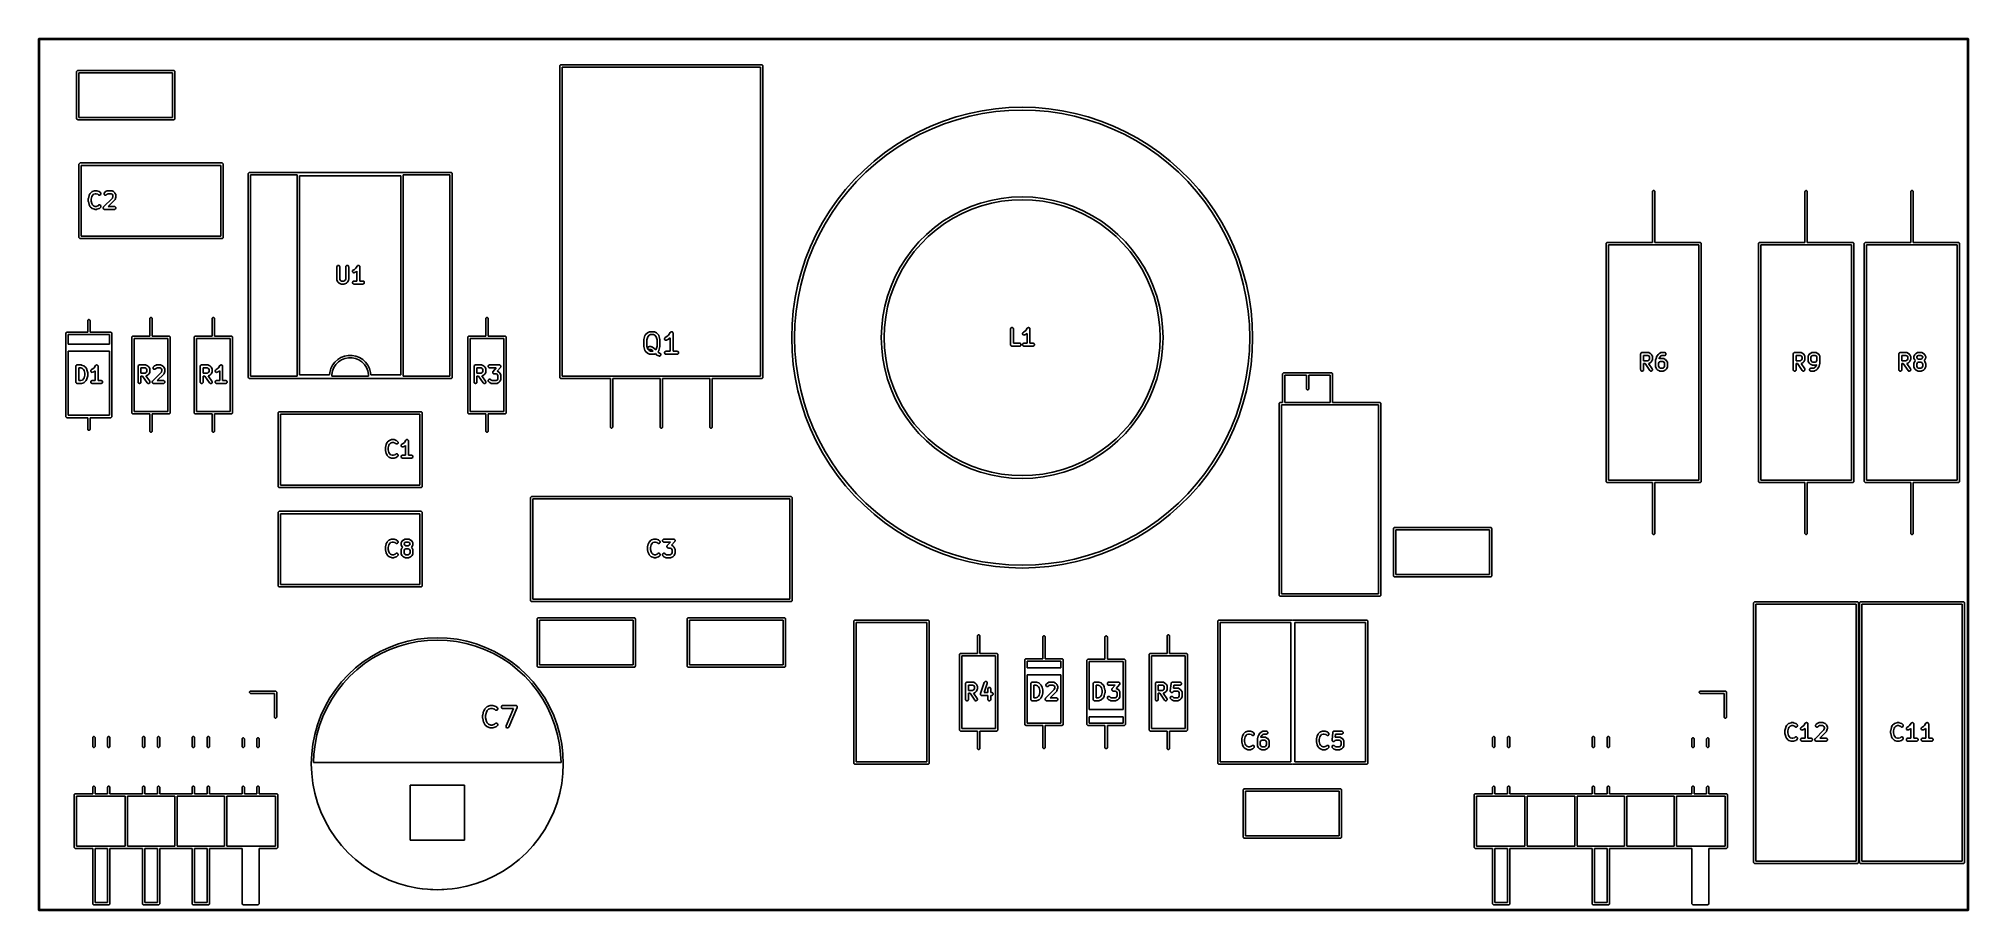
# Model space of a CAD drawing. Extents: x 95.2 to 193.7, y -111.1 to -66.6.
import ezdxf

# ---------------------------------------------------------------- set-up
doc = ezdxf.new("R2010")
doc.units = 0
doc.layers.add('BLACK', color=7, linetype='CONTINUOUS')

msp = doc.modelspace()

# ---------------------------------------------------------------- linework, layer by layer
at = {"layer": 'BLACK', "linetype": 'CONTINUOUS'}
for p, q in [((95.225, -66.675), (95.226903, -66.665433)), ((95.225, -111.125), (95.225, -66.675)), ((95.226903, -66.665433), (95.240433, -66.651903)), ((95.240433, -66.651903), (95.25, -66.65)), ((95.25, -66.65), (193.675, -66.65)), ((95.275, -66.7), (95.275, -111.1)), ((193.65, -66.7), (95.275, -66.7)), ((193.65, -111.1), (193.65, -66.7)), ((193.675, -66.65), (193.684567, -66.651903)), ((193.684567, -66.651903), (193.698097, -66.665433)), ((193.698097, -66.665433), (193.7, -66.675)), ((193.7, -66.675), (193.7, -111.125)), ((97.165, -68.3325), (97.169567, -68.309539)), ((97.165, -70.7325), (97.165, -68.3325)), ((97.169567, -68.309539), (97.202039, -68.277067)), ((97.202039, -68.277067), (97.225, -68.2725)), ((97.225, -68.2725), (102.125, -68.2725)), ((97.285, -68.3925), (97.285, -70.6725)), ((102.065, -68.3925), (97.285, -68.3925)), ((102.065, -70.6725), (102.065, -68.3925)), ((102.125, -68.2725), (102.147961, -68.277067)), ((102.147961, -68.277067), (102.180433, -68.309539)), ((102.180433, -68.309539), (102.185, -68.3325)), ((102.185, -68.3325), (102.185, -70.7325)), ((121.82, -68.05), (121.824567, -68.027039)), ((121.82, -83.94), (121.82, -68.05)), ((121.824567, -68.027039), (121.857039, -67.994567)), ((121.857039, -67.994567), (121.88, -67.99)), ((121.88, -67.99), (132.12, -67.99)), ((121.94, -68.11), (121.94, -83.88)), ((132.06, -68.11), (121.94, -68.11)), ((132.06, -83.88), (132.06, -68.11)), ((132.12, -67.99), (132.142961, -67.994567)), ((132.142961, -67.994567), (132.175433, -68.027039)), ((132.175433, -68.027039), (132.18, -68.05)), ((132.18, -68.05), (132.18, -83.94)), ((97.169567, -70.755461), (97.165, -70.7325)), ((97.202039, -70.787933), (97.169567, -70.755461)), ((97.225, -70.7925), (97.202039, -70.787933)), ((102.125, -70.7925), (97.225, -70.7925)), ((97.285, -70.6725), (102.065, -70.6725)), ((102.147961, -70.787933), (102.125, -70.7925)), ((102.180433, -70.755461), (102.147961, -70.787933)), ((102.185, -70.7325), (102.180433, -70.755461)), ((140.757498, -71.117696), (141.393185, -70.865154)), ((141.393185, -70.865154), (142.04248, -70.65)), ((142.084092, -70.788992), (141.442807, -71.001491)), ((142.04248, -70.65), (142.703188, -70.472964)), ((142.736647, -70.614141), (142.084092, -70.788992)), ((142.703188, -70.472964), (143.373071, -70.334645)), ((143.398265, -70.477527), (142.736647, -70.614141)), ((143.373071, -70.334645), (144.049863, -70.235509)), ((144.066707, -70.379615), (143.398265, -70.477527)), ((144.049863, -70.235509), (144.731275, -70.175893)), ((144.739711, -70.320735), (144.066707, -70.379615)), ((144.731275, -70.175893), (145.415, -70.155999)), ((145.415, -70.301086), (144.739711, -70.320735)), ((145.415, -70.155999), (146.098725, -70.175893)), ((146.090289, -70.320735), (145.415, -70.301086)), ((146.763293, -70.379615), (146.090289, -70.320735)), ((146.098725, -70.175893), (146.780137, -70.235509)), ((147.431735, -70.477527), (146.763293, -70.379615)), ((146.780137, -70.235509), (147.456929, -70.334645)), ((148.093353, -70.614141), (147.431735, -70.477527)), ((147.456929, -70.334645), (148.126812, -70.472964)), ((148.745908, -70.788992), (148.093353, -70.614141)), ((148.126812, -70.472964), (148.78752, -70.65)), ((149.387193, -71.001491), (148.745908, -70.788992)), ((148.78752, -70.65), (149.436815, -70.865154)), ((149.436815, -70.865154), (150.072502, -71.117696)), ((138.953323, -72.090498), (139.5355, -71.731406)), ((139.608043, -71.857055), (139.03305, -72.211716)), ((139.5355, -71.731406), (140.13757, -71.406773)), ((140.202685, -71.536427), (139.608043, -71.857055)), ((140.13757, -71.406773), (140.757498, -71.117696)), ((140.814964, -71.250917), (140.202685, -71.536427)), ((141.442807, -71.001491), (140.814964, -71.250917)), ((150.015036, -71.250917), (149.387193, -71.001491)), ((150.627315, -71.536427), (150.015036, -71.250917)), ((150.072502, -71.117696), (150.69243, -71.406773)), ((151.221957, -71.857055), (150.627315, -71.536427)), ((150.69243, -71.406773), (151.2945, -71.731406)), ((151.79695, -72.211716), (151.221957, -71.857055)), ((151.2945, -71.731406), (151.876677, -72.090498)), ((137.85646, -72.907083), (138.393012, -72.482833)), ((138.479651, -72.59921), (137.94972, -73.018226)), ((138.393012, -72.482833), (138.953323, -72.090498)), ((139.03305, -72.211716), (138.479651, -72.59921)), ((152.350349, -72.59921), (151.79695, -72.211716)), ((151.876677, -72.090498), (152.436988, -72.482833)), ((152.88028, -73.018226), (152.350349, -72.59921)), ((152.436988, -72.482833), (152.97354, -72.907083)), ((97.285, -73.06), (97.289567, -73.037039)), ((97.285, -76.8), (97.285, -73.06)), ((97.289567, -73.037039), (97.322039, -73.004567)), ((97.322039, -73.004567), (97.345, -73)), ((97.345, -73), (104.585, -73)), ((97.405, -73.12), (97.405, -76.74)), ((104.525, -73.12), (97.405, -73.12)), ((104.525, -76.74), (104.525, -73.12)), ((104.585, -73), (104.607961, -73.004567)), ((104.607961, -73.004567), (104.640433, -73.037039)), ((104.640433, -73.037039), (104.645, -73.06)), ((104.645, -73.06), (104.645, -76.8)), ((105.925, -73.54), (105.929567, -73.517039)), ((105.925, -83.94), (105.925, -73.54)), ((105.929567, -73.517039), (105.962039, -73.484567)), ((105.962039, -73.484567), (105.985, -73.48)), ((105.985, -73.48), (116.265, -73.48)), ((106.045, -73.6), (106.045, -83.88)), ((108.415, -73.6), (106.045, -73.6)), ((108.415, -83.88), (108.415, -73.6)), ((108.535, -73.66), (108.535, -83.82)), ((113.715, -73.66), (108.535, -73.66)), ((113.715, -83.82), (113.715, -73.66)), ((113.835, -73.6), (113.835, -83.88)), ((116.205, -73.6), (113.835, -73.6)), ((116.205, -83.88), (116.205, -73.6)), ((116.265, -73.48), (116.287961, -73.484567)), ((116.287961, -73.484567), (116.320433, -73.517039)), ((116.320433, -73.517039), (116.325, -73.54)), ((116.325, -73.54), (116.325, -83.94)), ((136.407083, -74.35646), (136.861813, -73.845484)), ((136.861813, -73.845484), (137.345484, -73.361813)), ((137.445049, -73.467345), (136.967345, -73.945049)), ((137.345484, -73.361813), (137.85646, -72.907083)), ((137.94972, -73.018226), (137.445049, -73.467345)), ((153.384951, -73.467345), (152.88028, -73.018226)), ((152.97354, -72.907083), (153.484516, -73.361813)), ((153.862655, -73.945049), (153.384951, -73.467345)), ((153.484516, -73.361813), (153.968187, -73.845484)), ((153.968187, -73.845484), (154.422917, -74.35646)), ((97.761428, -74.835152), (97.761679, -74.832598)), ((97.761428, -74.949438), (97.761428, -74.835152)), ((97.761517, -74.831506), (97.762326, -74.826031)), ((97.761679, -74.832598), (97.761517, -74.831506)), ((97.762326, -74.826031), (97.762869, -74.82052)), ((97.762869, -74.82052), (97.763291, -74.819499)), ((97.763291, -74.819499), (97.763667, -74.816961)), ((97.763667, -74.816961), (97.801763, -74.66458)), ((97.801763, -74.66458), (97.802148, -74.6635)), ((97.802148, -74.6635), (97.802187, -74.662962)), ((97.802187, -74.662962), (97.804511, -74.656886)), ((97.804511, -74.656886), (97.80671, -74.650735)), ((97.80671, -74.650735), (97.807032, -74.650299)), ((97.807032, -74.650299), (97.807442, -74.64923)), ((97.807442, -74.64923), (97.845537, -74.573039)), ((97.845537, -74.573039), (97.849501, -74.566739)), ((97.849501, -74.566739), (97.850259, -74.564912)), ((97.850259, -74.564912), (97.851947, -74.562855)), ((97.851947, -74.562855), (97.853369, -74.560596)), ((97.853369, -74.560596), (97.854867, -74.559296)), ((97.854867, -74.559296), (97.859586, -74.553547)), ((97.859586, -74.553547), (97.935776, -74.477357)), ((97.945288, -74.708946), (97.911428, -74.844387)), ((97.935776, -74.477357), (97.947141, -74.468029)), ((97.974258, -74.651006), (97.945288, -74.708946)), ((97.947141, -74.468029), (97.949633, -74.466996)), ((97.949633, -74.466996), (97.951667, -74.465233)), ((97.951667, -74.465233), (97.965092, -74.459239)), ((97.965092, -74.459239), (98.079378, -74.421144)), ((98.029322, -74.595942), (97.974258, -74.651006)), ((98.115265, -74.567295), (98.029322, -74.595942)), ((98.079378, -74.421144), (98.086631, -74.419494)), ((98.086631, -74.419494), (98.088463, -74.418736)), ((98.088463, -74.418736), (98.091117, -74.418474)), ((98.091117, -74.418474), (98.093715, -74.417884)), ((98.093715, -74.417884), (98.095689, -74.418024)), ((98.095689, -74.418024), (98.103095, -74.417295)), ((98.103095, -74.417295), (98.179286, -74.417295)), ((98.167116, -74.567295), (98.115265, -74.567295)), ((98.253057, -74.595942), (98.167116, -74.567295)), ((98.179286, -74.417295), (98.186691, -74.418024)), ((98.186691, -74.418024), (98.188666, -74.417884)), ((98.188666, -74.417884), (98.191263, -74.418474)), ((98.191263, -74.418474), (98.193918, -74.418736)), ((98.193918, -74.418736), (98.195749, -74.419494)), ((98.195749, -74.419494), (98.203003, -74.421144)), ((98.203003, -74.421144), (98.317288, -74.459239)), ((98.278635, -74.621519), (98.253057, -74.595942)), ((98.29, -74.630846), (98.278635, -74.621519)), ((98.317036, -74.642044), (98.29, -74.630846)), ((98.346299, -74.642044), (98.317036, -74.642044)), ((98.317288, -74.459239), (98.330714, -74.465233)), ((98.330714, -74.465233), (98.332749, -74.466998)), ((98.332749, -74.466998), (98.335238, -74.468029)), ((98.335238, -74.468029), (98.346603, -74.477356)), ((98.373335, -74.630845), (98.346299, -74.642044)), ((98.346603, -74.477356), (98.384699, -74.515451)), ((98.394028, -74.610152), (98.373335, -74.630845)), ((98.384699, -74.515451), (98.394027, -74.526816)), ((98.394027, -74.526816), (98.405226, -74.553852)), ((98.405226, -74.583115), (98.394028, -74.610152)), ((98.405226, -74.553852), (98.405226, -74.583115)), ((98.5453, -75.239262), (98.989923, -74.794638)), ((98.562869, -74.553853), (98.574068, -74.526817)), ((98.562869, -74.583115), (98.562869, -74.553853)), ((98.574067, -74.610152), (98.562869, -74.583115)), ((98.59476, -74.630845), (98.574067, -74.610152)), ((98.574068, -74.526817), (98.583396, -74.515451)), ((98.583396, -74.515451), (98.621492, -74.477356)), ((98.621796, -74.642044), (98.59476, -74.630845)), ((98.621492, -74.477356), (98.62724, -74.472638)), ((98.651058, -74.642044), (98.621796, -74.642044)), ((98.62724, -74.472638), (98.62854, -74.47114)), ((98.62854, -74.47114), (98.630798, -74.469718)), ((98.630798, -74.469718), (98.632857, -74.468029)), ((98.632857, -74.468029), (98.634686, -74.467271)), ((98.634686, -74.467271), (98.640983, -74.463308)), ((98.640983, -74.463308), (98.717173, -74.425213)), ((98.678095, -74.630846), (98.651058, -74.642044)), ((98.68946, -74.621519), (98.678095, -74.630846)), ((98.71895, -74.592029), (98.68946, -74.621519)), ((98.717173, -74.425213), (98.730905, -74.419958)), ((98.768419, -74.567295), (98.71895, -74.592029)), ((98.730905, -74.419958), (98.733592, -74.419767)), ((98.733592, -74.419767), (98.736082, -74.418736)), ((98.736082, -74.418736), (98.750714, -74.417295)), ((98.750714, -74.417295), (98.94119, -74.417295)), ((98.923485, -74.567295), (98.768419, -74.567295)), ((98.972954, -74.592029), (98.923485, -74.567295)), ((98.94119, -74.417295), (98.955822, -74.418736)), ((98.955822, -74.418736), (98.958311, -74.419767)), ((98.958311, -74.419767), (98.960999, -74.419958)), ((98.960999, -74.419958), (98.974731, -74.425213)), ((98.993836, -74.612911), (98.972954, -74.592029)), ((98.974731, -74.425213), (99.050922, -74.463308)), ((98.989923, -74.794638), (99.018571, -74.708696)), ((99.018571, -74.66238), (98.993836, -74.612911)), ((99.018571, -74.708696), (99.018571, -74.66238)), ((99.050922, -74.463308), (99.057221, -74.467272)), ((99.057221, -74.467272), (99.059049, -74.46803)), ((99.059049, -74.46803), (99.061105, -74.469718)), ((99.061105, -74.469718), (99.063365, -74.47114)), ((99.063365, -74.47114), (99.064664, -74.472638)), ((99.064664, -74.472638), (99.070414, -74.477357)), ((99.070414, -74.477357), (99.108509, -74.515452)), ((99.108509, -74.515452), (99.113227, -74.521201)), ((99.113227, -74.521201), (99.114726, -74.522501)), ((99.114726, -74.522501), (99.116147, -74.52476)), ((99.116147, -74.52476), (99.117836, -74.526817)), ((99.117836, -74.526817), (99.118593, -74.528644)), ((99.118593, -74.528644), (99.122558, -74.534944)), ((99.122558, -74.534944), (99.160653, -74.611135)), ((99.164722, -74.744583), (99.126627, -74.858869)), ((99.160653, -74.611135), (99.165908, -74.624867)), ((99.166371, -74.737329), (99.164722, -74.744583)), ((99.165908, -74.624867), (99.166098, -74.627554)), ((99.166098, -74.627554), (99.16713, -74.630044)), ((99.16713, -74.735498), (99.166371, -74.737329)), ((99.16713, -74.630044), (99.168571, -74.644676)), ((99.167391, -74.732843), (99.16713, -74.735498)), ((99.167982, -74.730246), (99.167391, -74.732843)), ((99.168571, -74.720866), (99.167841, -74.728271)), ((99.167841, -74.728271), (99.167982, -74.730246)), ((99.168571, -74.644676), (99.168571, -74.720866)), ((135.982833, -74.893012), (136.407083, -74.35646)), ((136.518226, -74.44972), (136.09921, -74.979651)), ((136.967345, -73.945049), (136.518226, -74.44972)), ((143.815742, -74.908194), (144.343833, -74.808274)), ((144.343833, -74.808274), (144.877915, -74.748097)), ((144.877915, -74.748097), (145.415, -74.728001)), ((145.415, -74.728001), (145.952085, -74.748097)), ((145.952085, -74.748097), (146.486167, -74.808274)), ((146.486167, -74.808274), (147.014258, -74.908194)), ((154.311774, -74.44972), (153.862655, -73.945049)), ((154.73079, -74.979651), (154.311774, -74.44972)), ((154.422917, -74.35646), (154.847167, -74.893012)), ((177.58125, -74.465), (177.585817, -74.442039)), ((177.58125, -77.055), (177.58125, -74.465)), ((177.585817, -74.442039), (177.618289, -74.409567)), ((177.618289, -74.409567), (177.664211, -74.409567)), ((177.664211, -74.409567), (177.696683, -74.442039)), ((177.696683, -74.442039), (177.70125, -74.465)), ((177.70125, -74.465), (177.70125, -77.055)), ((185.36, -74.465), (185.364567, -74.442039)), ((185.36, -77.055), (185.36, -74.465)), ((185.364567, -74.442039), (185.397039, -74.409567)), ((185.397039, -74.409567), (185.442961, -74.409567)), ((185.442961, -74.409567), (185.475433, -74.442039)), ((185.475433, -74.442039), (185.48, -74.465)), ((185.48, -74.465), (185.48, -77.055)), ((190.7575, -74.465), (190.762067, -74.442039)), ((190.7575, -77.055), (190.7575, -74.465)), ((190.762067, -74.442039), (190.794539, -74.409567)), ((190.794539, -74.409567), (190.840461, -74.409567)), ((190.840461, -74.409567), (190.872933, -74.442039)), ((190.872933, -74.442039), (190.8775, -74.465)), ((190.8775, -74.465), (190.8775, -77.055)), ((97.761679, -74.951991), (97.761428, -74.949438)), ((97.761517, -74.953084), (97.761679, -74.951991)), ((97.762326, -74.958558), (97.761517, -74.953084)), ((97.762869, -74.96407), (97.762326, -74.958558)), ((97.763291, -74.96509), (97.762869, -74.96407)), ((97.763667, -74.967629), (97.763291, -74.96509)), ((97.801763, -75.12001), (97.763667, -74.967629)), ((97.802148, -75.121089), (97.801763, -75.12001)), ((97.802187, -75.121628), (97.802148, -75.121089)), ((97.804511, -75.127703), (97.802187, -75.121628)), ((97.80671, -75.133855), (97.804511, -75.127703)), ((97.807032, -75.13429), (97.80671, -75.133855)), ((97.807442, -75.13536), (97.807032, -75.13429)), ((97.845537, -75.21155), (97.807442, -75.13536)), ((97.8495, -75.217846), (97.845537, -75.21155)), ((97.850258, -75.219676), (97.8495, -75.217846)), ((97.851947, -75.221734), (97.850258, -75.219676)), ((97.853369, -75.223993), (97.851947, -75.221734)), ((97.854867, -75.225292), (97.853369, -75.223993)), ((97.859586, -75.231042), (97.854867, -75.225292)), ((97.935776, -75.307233), (97.859586, -75.231042)), ((97.911428, -74.844387), (97.911428, -74.940202)), ((97.911428, -74.940202), (97.945288, -75.075642)), ((97.947141, -75.31656), (97.935776, -75.307233)), ((97.945288, -75.075642), (97.974258, -75.133582)), ((97.949631, -75.317591), (97.947141, -75.31656)), ((97.951667, -75.319357), (97.949631, -75.317591)), ((97.965092, -75.325351), (97.951667, -75.319357)), ((98.079378, -75.363446), (97.965092, -75.325351)), ((97.974258, -75.133582), (98.029323, -75.188648)), ((98.029323, -75.188648), (98.115265, -75.217295)), ((98.086631, -75.365095), (98.079378, -75.363446)), ((98.088463, -75.365854), (98.086631, -75.365095)), ((98.091117, -75.366115), (98.088463, -75.365854)), ((98.093715, -75.366706), (98.091117, -75.366115)), ((98.095689, -75.366565), (98.093715, -75.366706)), ((98.103095, -75.367295), (98.095689, -75.366565)), ((98.179286, -75.367295), (98.103095, -75.367295)), ((98.115265, -75.217295), (98.167116, -75.217295)), ((98.167116, -75.217295), (98.253057, -75.188648)), ((98.186691, -75.366565), (98.179286, -75.367295)), ((98.188666, -75.366706), (98.186691, -75.366565)), ((98.191263, -75.366115), (98.188666, -75.366706)), ((98.193918, -75.365854), (98.191263, -75.366115)), ((98.195749, -75.365095), (98.193918, -75.365854)), ((98.203003, -75.363446), (98.195749, -75.365095)), ((98.317288, -75.325351), (98.203003, -75.363446)), ((98.253057, -75.188648), (98.278634, -75.163071)), ((98.278634, -75.163071), (98.289999, -75.153743)), ((98.289999, -75.153743), (98.317036, -75.142545)), ((98.317036, -75.142545), (98.346299, -75.142545)), ((98.330714, -75.319357), (98.317288, -75.325351)), ((98.33275, -75.31759), (98.330714, -75.319357)), ((98.335239, -75.31656), (98.33275, -75.31759)), ((98.346604, -75.307233), (98.335239, -75.31656)), ((98.346299, -75.142545), (98.373335, -75.153743)), ((98.3847, -75.269137), (98.346604, -75.307233)), ((98.373335, -75.153743), (98.394028, -75.174436)), ((98.394028, -75.257772), (98.3847, -75.269137)), ((98.394028, -75.174436), (98.405226, -75.201472)), ((98.405226, -75.230735), (98.394028, -75.257772)), ((98.405226, -75.201472), (98.405226, -75.230735)), ((98.524774, -75.277663), (98.535973, -75.250627)), ((98.524774, -75.306927), (98.524774, -75.277663)), ((98.535973, -75.333963), (98.524774, -75.306927)), ((98.535973, -75.250627), (98.5453, -75.239262)), ((98.556665, -75.354655), (98.535973, -75.333963)), ((98.583701, -75.365854), (98.556665, -75.354655)), ((98.598333, -75.367295), (98.583701, -75.365854)), ((99.093571, -75.367295), (98.598333, -75.367295)), ((99.108509, -74.888185), (98.779399, -75.217295)), ((98.779399, -75.217295), (99.093571, -75.217295)), ((99.093571, -75.217295), (99.108203, -75.218736)), ((99.108203, -75.365854), (99.093571, -75.367295)), ((99.108203, -75.218736), (99.135239, -75.229935)), ((99.135239, -75.354655), (99.108203, -75.365854)), ((99.117837, -74.87682), (99.108509, -74.888185)), ((99.118869, -74.874327), (99.117837, -74.87682)), ((99.120633, -74.872294), (99.118869, -74.874327)), ((99.126627, -74.858869), (99.120633, -74.872294)), ((99.135239, -75.229935), (99.155931, -75.250627)), ((99.155931, -75.333963), (99.135239, -75.354655)), ((99.155931, -75.250627), (99.16713, -75.277663)), ((99.16713, -75.306927), (99.155931, -75.333963)), ((99.16713, -75.277663), (99.16713, -75.306927)), ((135.231406, -76.0355), (135.590498, -75.453323)), ((135.711716, -75.53305), (135.357055, -76.108043)), ((135.590498, -75.453323), (135.982833, -74.893012)), ((136.09921, -74.979651), (135.711716, -75.53305)), ((141.366419, -75.976823), (141.8215, -75.690876)), ((141.894038, -75.816516), (141.448144, -76.09669)), ((141.8215, -75.690876), (142.296678, -75.439738)), ((142.359624, -75.570447), (141.894038, -75.816516)), ((142.296678, -75.439738), (142.789294, -75.224811)), ((142.842297, -75.359859), (142.359624, -75.570447)), ((142.789294, -75.224811), (143.296595, -75.047299)), ((143.339357, -75.18593), (142.842297, -75.359859)), ((143.296595, -75.047299), (143.815742, -74.908194)), ((143.848025, -75.049633), (143.339357, -75.18593)), ((144.365456, -74.951729), (143.848025, -75.049633)), ((144.888756, -74.892768), (144.365456, -74.951729)), ((145.415, -74.873077), (144.888756, -74.892768)), ((145.941244, -74.892768), (145.415, -74.873077)), ((146.464544, -74.951729), (145.941244, -74.892768)), ((146.981975, -75.049633), (146.464544, -74.951729)), ((147.490643, -75.18593), (146.981975, -75.049633)), ((147.014258, -74.908194), (147.533405, -75.047299)), ((147.987703, -75.359859), (147.490643, -75.18593)), ((147.533405, -75.047299), (148.040706, -75.224811)), ((148.470376, -75.570447), (147.987703, -75.359859)), ((148.040706, -75.224811), (148.533322, -75.439738)), ((148.935962, -75.816516), (148.470376, -75.570447)), ((148.533322, -75.439738), (149.0085, -75.690876)), ((149.381856, -76.09669), (148.935962, -75.816516)), ((149.0085, -75.690876), (149.463581, -75.976823)), ((155.118284, -75.53305), (154.73079, -74.979651)), ((154.847167, -74.893012), (155.239502, -75.453323)), ((155.472945, -76.108043), (155.118284, -75.53305)), ((155.239502, -75.453323), (155.598594, -76.0355)), ((97.289567, -76.822961), (97.285, -76.8)), ((97.405, -76.74), (104.525, -76.74)), ((104.645, -76.8), (104.640433, -76.822961)), ((134.617696, -77.257498), (134.906773, -76.63757)), ((135.036427, -76.702685), (134.750917, -77.314964)), ((134.906773, -76.63757), (135.231406, -76.0355)), ((135.357055, -76.108043), (135.036427, -76.702685)), ((140.146557, -77.026599), (140.526599, -76.646557)), ((140.625276, -76.752905), (140.252905, -77.125276)), ((140.526599, -76.646557), (140.933979, -76.295978)), ((141.024433, -76.409403), (140.625276, -76.752905)), ((140.933979, -76.295978), (141.366419, -75.976823)), ((141.448144, -76.09669), (141.024433, -76.409403)), ((149.805567, -76.409403), (149.381856, -76.09669)), ((149.463581, -75.976823), (149.896021, -76.295978)), ((150.204724, -76.752905), (149.805567, -76.409403)), ((149.896021, -76.295978), (150.303401, -76.646557)), ((150.577095, -77.125276), (150.204724, -76.752905)), ((150.303401, -76.646557), (150.683443, -77.026599)), ((155.793573, -76.702685), (155.472945, -76.108043)), ((155.598594, -76.0355), (155.923227, -76.63757)), ((156.079083, -77.314964), (155.793573, -76.702685)), ((155.923227, -76.63757), (156.212304, -77.257498)), ((97.322039, -76.855433), (97.289567, -76.822961)), ((97.345, -76.86), (97.322039, -76.855433)), ((104.585, -76.86), (97.345, -76.86)), ((104.607961, -76.855433), (104.585, -76.86)), ((104.640433, -76.822961), (104.607961, -76.855433)), ((134.365154, -77.893185), (134.617696, -77.257498)), ((134.750917, -77.314964), (134.501491, -77.942807)), ((139.476823, -77.866419), (139.795978, -77.433979)), ((139.909403, -77.524433), (139.59669, -77.948144)), ((139.795978, -77.433979), (140.146557, -77.026599)), ((140.252905, -77.125276), (139.909403, -77.524433)), ((150.920597, -77.524433), (150.577095, -77.125276)), ((150.683443, -77.026599), (151.034022, -77.433979)), ((151.23331, -77.948144), (150.920597, -77.524433)), ((151.034022, -77.433979), (151.353177, -77.866419)), ((156.328509, -77.942807), (156.079083, -77.314964)), ((156.212304, -77.257498), (156.464846, -77.893185)), ((175.21125, -77.115), (175.215817, -77.092039)), ((175.21125, -89.255), (175.21125, -77.115)), ((175.215817, -77.092039), (175.248289, -77.059567)), ((175.248289, -77.059567), (175.27125, -77.055)), ((175.27125, -77.055), (177.58125, -77.055)), ((175.33125, -77.175), (175.33125, -89.195)), ((179.95125, -77.175), (175.33125, -77.175)), ((177.70125, -77.055), (180.01125, -77.055)), ((179.95125, -89.195), (179.95125, -77.175)), ((180.01125, -77.055), (180.034211, -77.059567)), ((180.034211, -77.059567), (180.066683, -77.092039)), ((180.066683, -77.092039), (180.07125, -77.115)), ((180.07125, -77.115), (180.07125, -89.255)), ((182.99, -77.115), (182.994567, -77.092039)), ((182.99, -89.255), (182.99, -77.115)), ((182.994567, -77.092039), (183.027039, -77.059567)), ((183.027039, -77.059567), (183.05, -77.055)), ((183.05, -77.055), (185.36, -77.055)), ((183.11, -77.175), (183.11, -89.195)), ((187.73, -77.175), (183.11, -77.175)), ((185.48, -77.055), (187.79, -77.055)), ((187.73, -89.195), (187.73, -77.175)), ((187.79, -77.055), (187.812961, -77.059567)), ((187.812961, -77.059567), (187.845433, -77.092039)), ((187.845433, -77.092039), (187.85, -77.115)), ((187.85, -77.115), (187.85, -89.255)), ((188.3875, -77.115), (188.392067, -77.092039)), ((188.3875, -89.255), (188.3875, -77.115)), ((188.392067, -77.092039), (188.424539, -77.059567)), ((188.424539, -77.059567), (188.4475, -77.055)), ((188.4475, -77.055), (190.7575, -77.055)), ((188.5075, -77.175), (188.5075, -89.195)), ((193.1275, -77.175), (188.5075, -77.175)), ((190.8775, -77.055), (193.1875, -77.055)), ((193.1275, -89.195), (193.1275, -77.175)), ((193.1875, -77.055), (193.210461, -77.059567)), ((193.210461, -77.059567), (193.242933, -77.092039)), ((193.242933, -77.092039), (193.2475, -77.115)), ((193.2475, -77.115), (193.2475, -89.255)), ((110.440476, -78.302295), (110.441917, -78.287663)), ((110.440476, -78.949914), (110.440476, -78.302295)), ((110.441917, -78.287663), (110.453116, -78.260627)), ((110.453116, -78.260627), (110.473808, -78.239935)), ((110.473808, -78.239935), (110.500844, -78.228736)), ((110.500844, -78.228736), (110.530108, -78.228736)), ((110.530108, -78.228736), (110.557144, -78.239935)), ((110.557144, -78.239935), (110.577836, -78.260627)), ((110.577836, -78.260627), (110.589035, -78.287663)), ((110.589035, -78.287663), (110.590476, -78.302295)), ((110.590476, -78.302295), (110.590476, -78.932209)), ((110.897619, -78.302295), (110.89906, -78.287663)), ((110.897619, -78.932208), (110.897619, -78.302295)), ((110.89906, -78.287663), (110.910259, -78.260627)), ((110.910259, -78.260627), (110.930951, -78.239935)), ((110.930951, -78.239935), (110.957987, -78.228736)), ((110.957987, -78.228736), (110.987251, -78.228736)), ((110.987251, -78.228736), (111.014287, -78.239935)), ((111.014287, -78.239935), (111.034979, -78.260627)), ((111.034979, -78.260627), (111.046178, -78.287663)), ((111.046178, -78.287663), (111.047619, -78.302295)), ((111.047619, -78.302295), (111.047619, -78.949914)), ((111.241064, -78.521485), (111.250318, -78.493724)), ((111.243138, -78.550675), (111.241064, -78.521485)), ((111.256225, -78.57685), (111.243138, -78.550675)), ((111.250318, -78.493724), (111.269491, -78.471616)), ((111.278333, -78.596023), (111.256225, -78.57685)), ((111.269491, -78.471616), (111.281934, -78.463784)), ((111.306094, -78.605277), (111.278333, -78.596023)), ((111.281934, -78.463784), (111.347238, -78.431131)), ((111.335284, -78.603203), (111.306094, -78.605277)), ((111.349016, -78.597948), (111.335284, -78.603203)), ((111.347238, -78.431131), (111.40957, -78.3688)), ((111.425207, -78.559853), (111.349016, -78.597948)), ((111.40957, -78.3688), (111.481643, -78.260692)), ((111.431506, -78.555888), (111.425207, -78.559853)), ((111.433334, -78.555131), (111.431506, -78.555888)), ((111.43539, -78.553442), (111.433334, -78.555131)), ((111.43765, -78.552021), (111.43539, -78.553442)), ((111.438949, -78.550522), (111.43765, -78.552021)), ((111.444699, -78.545804), (111.438949, -78.550522)), ((111.469047, -78.521455), (111.444699, -78.545804)), ((111.469047, -79.027295), (111.469047, -78.521455)), ((111.481643, -78.260692), (111.481677, -78.260649)), ((111.481677, -78.260649), (111.481687, -78.260627)), ((111.481687, -78.260627), (111.481738, -78.260575)), ((111.481738, -78.260575), (111.490959, -78.249317)), ((111.490959, -78.249317), (111.497128, -78.245185)), ((111.497128, -78.245185), (111.502379, -78.239935)), ((111.502379, -78.239935), (111.509168, -78.237122)), ((111.509168, -78.237122), (111.515274, -78.233034)), ((111.515274, -78.233034), (111.522554, -78.231577)), ((111.522554, -78.231577), (111.529415, -78.228736)), ((111.529415, -78.228736), (111.536764, -78.228736)), ((111.536764, -78.228736), (111.543969, -78.227295)), ((111.543969, -78.227295), (111.551253, -78.228736)), ((111.551253, -78.228736), (111.558679, -78.228736)), ((111.558679, -78.228736), (111.565467, -78.231547)), ((111.565467, -78.231547), (111.572676, -78.232974)), ((111.572676, -78.232974), (111.578854, -78.237093)), ((111.578854, -78.237093), (111.585715, -78.239935)), ((111.585715, -78.239935), (111.59091, -78.24513)), ((111.59091, -78.24513), (111.597025, -78.249207)), ((111.597025, -78.249207), (111.601156, -78.255376)), ((111.601156, -78.255376), (111.606407, -78.260627)), ((111.606407, -78.260627), (111.609219, -78.267416)), ((111.609219, -78.267416), (111.613308, -78.273522)), ((111.613308, -78.273522), (111.614764, -78.280802)), ((111.614764, -78.280802), (111.617606, -78.287663)), ((111.617606, -78.287663), (111.619031, -78.302141)), ((111.619031, -78.302141), (111.619047, -78.302217)), ((111.619047, -78.302217), (111.619041, -78.302242)), ((111.619041, -78.302242), (111.619047, -78.302295)), ((111.619047, -78.302295), (111.619047, -79.027295)), ((133.972964, -79.203188), (134.15, -78.54248)), ((134.288992, -78.584092), (134.114141, -79.236647)), ((134.15, -78.54248), (134.365154, -77.893185)), ((134.501491, -77.942807), (134.288992, -78.584092)), ((138.939738, -78.796678), (139.190876, -78.321501)), ((139.316516, -78.394039), (139.070447, -78.859624)), ((139.190876, -78.321501), (139.476823, -77.866419)), ((139.59669, -77.948144), (139.316516, -78.394039)), ((151.513484, -78.394039), (151.23331, -77.948144)), ((151.353177, -77.866419), (151.639124, -78.321501)), ((151.759553, -78.859624), (151.513484, -78.394039)), ((151.639124, -78.321501), (151.890262, -78.796678)), ((156.541008, -78.584092), (156.328509, -77.942807)), ((156.464846, -77.893185), (156.68, -78.54248)), ((156.715859, -79.236647), (156.541008, -78.584092)), ((156.68, -78.54248), (156.857036, -79.203188)), ((110.441917, -78.964546), (110.440476, -78.949914)), ((110.442948, -78.967035), (110.441917, -78.964546)), ((110.443139, -78.969723), (110.442948, -78.967035)), ((110.448394, -78.983455), (110.443139, -78.969723)), ((110.486489, -79.059645), (110.448394, -78.983455)), ((110.490452, -79.065941), (110.486489, -79.059645)), ((110.49121, -79.067771), (110.490452, -79.065941)), ((110.492899, -79.069829), (110.49121, -79.067771)), ((110.494321, -79.072088), (110.492899, -79.069829)), ((110.495819, -79.073387), (110.494321, -79.072088)), ((110.500537, -79.079136), (110.495819, -79.073387)), ((110.538632, -79.117232), (110.500537, -79.079136)), ((110.544383, -79.121952), (110.538632, -79.117232)), ((110.545682, -79.12345), (110.544383, -79.121952)), ((110.547937, -79.124869), (110.545682, -79.12345)), ((110.549997, -79.12656), (110.547937, -79.124869)), ((110.551827, -79.127318), (110.549997, -79.12656)), ((110.558125, -79.131282), (110.551827, -79.127318)), ((110.634316, -79.169377), (110.558125, -79.131282)), ((110.590476, -78.932209), (110.61521, -78.981677)), ((110.61521, -78.981677), (110.636093, -79.002561)), ((110.648048, -79.174632), (110.634316, -79.169377)), ((110.636093, -79.002561), (110.685562, -79.027295)), ((110.650735, -79.174822), (110.648048, -79.174632)), ((110.653225, -79.175854), (110.650735, -79.174822)), ((110.667857, -79.177295), (110.653225, -79.175854)), ((110.820238, -79.177295), (110.667857, -79.177295)), ((110.685562, -79.027295), (110.802533, -79.027295)), ((110.802533, -79.027295), (110.852, -79.002561)), ((110.83487, -79.175854), (110.820238, -79.177295)), ((110.837359, -79.174822), (110.83487, -79.175854)), ((110.840047, -79.174632), (110.837359, -79.174822)), ((110.853779, -79.169377), (110.840047, -79.174632)), ((110.852, -79.002561), (110.872883, -78.981678)), ((110.929969, -79.131282), (110.853779, -79.169377)), ((110.872883, -78.981678), (110.897619, -78.932208)), ((110.936268, -79.127317), (110.929969, -79.131282)), ((110.938096, -79.12656), (110.936268, -79.127317)), ((110.940152, -79.124872), (110.938096, -79.12656)), ((110.942412, -79.12345), (110.940152, -79.124872)), ((110.943712, -79.12195), (110.942412, -79.12345)), ((110.949462, -79.117232), (110.943712, -79.12195)), ((110.987557, -79.079136), (110.949462, -79.117232)), ((110.992277, -79.073384), (110.987557, -79.079136)), ((110.993772, -79.072088), (110.992277, -79.073384)), ((110.995191, -79.069833), (110.993772, -79.072088)), ((110.996884, -79.067771), (110.995191, -79.069833)), ((110.997642, -79.06594), (110.996884, -79.067771)), ((111.001605, -79.059646), (110.997642, -79.06594)), ((111.0397, -78.983456), (111.001605, -79.059646)), ((111.044955, -78.969724), (111.0397, -78.983456)), ((111.045145, -78.967037), (111.044955, -78.969724)), ((111.046178, -78.964546), (111.045145, -78.967037)), ((111.047619, -78.949914), (111.046178, -78.964546)), ((111.241916, -79.087663), (111.253115, -79.060627)), ((111.241916, -79.116927), (111.241916, -79.087663)), ((111.253115, -79.143963), (111.241916, -79.116927)), ((111.253115, -79.060627), (111.273807, -79.039935)), ((111.273807, -79.164655), (111.253115, -79.143963)), ((111.273807, -79.039935), (111.300843, -79.028736)), ((111.300843, -79.175854), (111.273807, -79.164655)), ((111.300843, -79.028736), (111.315475, -79.027295)), ((111.315475, -79.177295), (111.300843, -79.175854)), ((111.315475, -79.027295), (111.469047, -79.027295)), ((111.772618, -79.177295), (111.315475, -79.177295)), ((111.619047, -79.027295), (111.772618, -79.027295)), ((111.772618, -79.027295), (111.78725, -79.028736)), ((111.78725, -79.175854), (111.772618, -79.177295)), ((111.78725, -79.028736), (111.814286, -79.039935)), ((111.814286, -79.164655), (111.78725, -79.175854)), ((111.814286, -79.039935), (111.834978, -79.060627)), ((111.834978, -79.143963), (111.814286, -79.164655)), ((111.834978, -79.060627), (111.846177, -79.087663)), ((111.846177, -79.116927), (111.834978, -79.143963)), ((111.846177, -79.087663), (111.846177, -79.116927)), ((133.834645, -79.873071), (133.972964, -79.203188)), ((134.114141, -79.236647), (133.977527, -79.898265)), ((138.547299, -79.796595), (138.724811, -79.289294)), ((138.859859, -79.342297), (138.68593, -79.839357)), ((138.724811, -79.289294), (138.939738, -78.796678)), ((139.070447, -78.859624), (138.859859, -79.342297)), ((151.970141, -79.342297), (151.759553, -78.859624)), ((151.890262, -78.796678), (152.105189, -79.289294)), ((152.14407, -79.839357), (151.970141, -79.342297)), ((152.105189, -79.289294), (152.282701, -79.796595)), ((156.852473, -79.898265), (156.715859, -79.236647)), ((156.857036, -79.203188), (156.995355, -79.873071)), ((133.675893, -81.231275), (133.735509, -80.549863)), ((133.735509, -80.549863), (133.834645, -79.873071)), ((133.879615, -80.566707), (133.820735, -81.239711)), ((133.977527, -79.898265), (133.879615, -80.566707)), ((138.308274, -80.843833), (138.408194, -80.315742)), ((138.408194, -80.315742), (138.547299, -79.796595)), ((138.549633, -80.348025), (138.451729, -80.865456)), ((138.68593, -79.839357), (138.549633, -80.348025)), ((152.280367, -80.348025), (152.14407, -79.839357)), ((152.378271, -80.865456), (152.280367, -80.348025)), ((152.282701, -79.796595), (152.421806, -80.315742)), ((152.421806, -80.315742), (152.521726, -80.843833)), ((156.950385, -80.566707), (156.852473, -79.898265)), ((157.009265, -81.239711), (156.950385, -80.566707)), ((156.995355, -79.873071), (157.094491, -80.549863)), ((157.094491, -80.549863), (157.154107, -81.231275)), ((96.61, -81.7), (96.614567, -81.677039)), ((96.61, -85.94), (96.61, -81.7)), ((96.614567, -81.677039), (96.647039, -81.644567)), ((96.647039, -81.644567), (96.67, -81.64)), ((96.67, -81.64), (97.73, -81.64)), ((97.73, -81.05), (97.734567, -81.027039)), ((97.73, -81.64), (97.73, -81.05)), ((97.734567, -81.027039), (97.767039, -80.994567)), ((97.767039, -80.994567), (97.812961, -80.994567)), ((97.812961, -80.994567), (97.845433, -81.027039)), ((97.845433, -81.027039), (97.85, -81.05)), ((97.85, -81.05), (97.85, -81.64)), ((97.85, -81.64), (98.91, -81.64)), ((98.91, -81.64), (98.932961, -81.644567)), ((98.932961, -81.644567), (98.965433, -81.677039)), ((98.965433, -81.677039), (98.97, -81.7)), ((98.97, -81.7), (98.97, -85.94)), ((100.905, -80.95), (100.909567, -80.927039)), ((100.905, -81.84), (100.905, -80.95)), ((100.909567, -80.927039), (100.942039, -80.894567)), ((100.942039, -80.894567), (100.987961, -80.894567)), ((100.987961, -80.894567), (101.020433, -80.927039)), ((101.020433, -80.927039), (101.025, -80.95)), ((101.025, -80.95), (101.025, -81.84)), ((104.08, -80.95), (104.084567, -80.927039)), ((104.08, -81.84), (104.08, -80.95)), ((104.084567, -80.927039), (104.117039, -80.894567)), ((104.117039, -80.894567), (104.162961, -80.894567)), ((104.162961, -80.894567), (104.195433, -80.927039)), ((104.195433, -80.927039), (104.2, -80.95)), ((104.2, -80.95), (104.2, -81.84)), ((118.05, -80.95), (118.054567, -80.927039)), ((118.05, -81.84), (118.05, -80.95)), ((118.054567, -80.927039), (118.087039, -80.894567)), ((118.087039, -80.894567), (118.132961, -80.894567)), ((118.132961, -80.894567), (118.165433, -80.927039)), ((118.165433, -80.927039), (118.17, -80.95)), ((118.17, -80.95), (118.17, -81.84)), ((126.185062, -81.777143), (126.2803, -81.681905)), ((126.2803, -81.681905), (126.28605, -81.677184)), ((126.28605, -81.677184), (126.287349, -81.675688)), ((126.287349, -81.675688), (126.289603, -81.674268)), ((126.289603, -81.674268), (126.291665, -81.672577)), ((126.291665, -81.672577), (126.293497, -81.671818)), ((126.293497, -81.671818), (126.299792, -81.667856)), ((126.299792, -81.667856), (126.39503, -81.620237)), ((126.39503, -81.620237), (126.408761, -81.614982)), ((126.408761, -81.614982), (126.41145, -81.61479)), ((126.41145, -81.61479), (126.413939, -81.61376)), ((126.413939, -81.61376), (126.428571, -81.612319)), ((126.428571, -81.612319), (126.619047, -81.612319)), ((126.619047, -81.612319), (126.633679, -81.61376)), ((126.633679, -81.61376), (126.636168, -81.614791)), ((126.636168, -81.614791), (126.638856, -81.614982)), ((126.638856, -81.614982), (126.652588, -81.620237)), ((126.652588, -81.620237), (126.747826, -81.667856)), ((126.747826, -81.667856), (126.754125, -81.67182)), ((126.754125, -81.67182), (126.755953, -81.672578)), ((126.755953, -81.672578), (126.758009, -81.674266)), ((126.758009, -81.674266), (126.760269, -81.675688)), ((126.760269, -81.675688), (126.761568, -81.677186)), ((126.761568, -81.677186), (126.767318, -81.681905)), ((126.767318, -81.681905), (126.862556, -81.777143)), ((127.370285, -81.782396), (127.461405, -81.645716)), ((127.461405, -81.645716), (127.461439, -81.645673)), ((127.461439, -81.645673), (127.461449, -81.645651)), ((127.461449, -81.645651), (127.4615, -81.645599)), ((127.4615, -81.645599), (127.470721, -81.634341)), ((127.470721, -81.634341), (127.47689, -81.630209)), ((127.47689, -81.630209), (127.482141, -81.624959)), ((127.482141, -81.624959), (127.48893, -81.622146)), ((127.48893, -81.622146), (127.495036, -81.618058)), ((127.495036, -81.618058), (127.502316, -81.616601)), ((127.502316, -81.616601), (127.509177, -81.61376)), ((127.509177, -81.61376), (127.516525, -81.61376)), ((127.516525, -81.61376), (127.52373, -81.612319)), ((127.52373, -81.612319), (127.531014, -81.61376)), ((127.531014, -81.61376), (127.538441, -81.61376)), ((127.538441, -81.61376), (127.545229, -81.616572)), ((127.545229, -81.616572), (127.552438, -81.617998)), ((127.552438, -81.617998), (127.558617, -81.622117)), ((127.558617, -81.622117), (127.565477, -81.624959)), ((127.565477, -81.624959), (127.57067, -81.630152)), ((127.57067, -81.630152), (127.576787, -81.63423)), ((127.576787, -81.63423), (127.58092, -81.640402)), ((127.58092, -81.640402), (127.586169, -81.645651)), ((127.586169, -81.645651), (127.58898, -81.652438)), ((127.58898, -81.652438), (127.59307, -81.658545)), ((127.59307, -81.658545), (127.594526, -81.665826)), ((127.594526, -81.665826), (127.597368, -81.672687)), ((127.597368, -81.672687), (127.598793, -81.687163)), ((127.598793, -81.687163), (127.598809, -81.68724)), ((127.598809, -81.68724), (127.598803, -81.687266)), ((127.598803, -81.687266), (127.598809, -81.687319)), ((127.598809, -81.687319), (127.598809, -82.612319)), ((133.655999, -81.915), (133.675893, -81.231275)), ((133.820735, -81.239711), (133.801086, -81.915)), ((138.228001, -81.915), (138.248097, -81.377915)), ((138.248097, -81.377915), (138.308274, -80.843833)), ((138.392768, -81.388756), (138.373077, -81.915)), ((138.451729, -80.865456), (138.392768, -81.388756)), ((144.825714, -81.477295), (144.827155, -81.462663)), ((144.825714, -82.277295), (144.825714, -81.477295)), ((144.827155, -81.462663), (144.838354, -81.435627)), ((144.838354, -81.435627), (144.859046, -81.414935)), ((144.859046, -81.414935), (144.886082, -81.403736)), ((144.886082, -81.403736), (144.915346, -81.403736)), ((144.915346, -81.403736), (144.942382, -81.414935)), ((144.942382, -81.414935), (144.963074, -81.435627)), ((144.963074, -81.435627), (144.974273, -81.462663)), ((144.974273, -81.462663), (144.975714, -81.477295)), ((144.975714, -81.477295), (144.975714, -82.202295)), ((145.435826, -81.696485), (145.44508, -81.668724)), ((145.4379, -81.725675), (145.435826, -81.696485)), ((145.450987, -81.75185), (145.4379, -81.725675)), ((145.44508, -81.668724), (145.464253, -81.646616)), ((145.464253, -81.646616), (145.476696, -81.638784)), ((145.476696, -81.638784), (145.542, -81.606131)), ((145.542, -81.606131), (145.604332, -81.5438)), ((145.604332, -81.5438), (145.676405, -81.435692)), ((145.626268, -81.730888), (145.619969, -81.734853)), ((145.628096, -81.730131), (145.626268, -81.730888)), ((145.630152, -81.728442), (145.628096, -81.730131)), ((145.632412, -81.727021), (145.630152, -81.728442)), ((145.633711, -81.725522), (145.632412, -81.727021)), ((145.639461, -81.720804), (145.633711, -81.725522)), ((145.663809, -81.696455), (145.639461, -81.720804)), ((145.663809, -82.202295), (145.663809, -81.696455)), ((145.676405, -81.435692), (145.676439, -81.435649)), ((145.676439, -81.435649), (145.676449, -81.435627)), ((145.676449, -81.435627), (145.6765, -81.435575)), ((145.6765, -81.435575), (145.685721, -81.424317)), ((145.685721, -81.424317), (145.69189, -81.420185)), ((145.69189, -81.420185), (145.697141, -81.414935)), ((145.697141, -81.414935), (145.70393, -81.412122)), ((145.70393, -81.412122), (145.710036, -81.408034)), ((145.710036, -81.408034), (145.717316, -81.406577)), ((145.717316, -81.406577), (145.724177, -81.403736)), ((145.724177, -81.403736), (145.731526, -81.403736)), ((145.731526, -81.403736), (145.738731, -81.402295)), ((145.738731, -81.402295), (145.746015, -81.403736)), ((145.746015, -81.403736), (145.753441, -81.403736)), ((145.753441, -81.403736), (145.760229, -81.406547)), ((145.760229, -81.406547), (145.767438, -81.407974)), ((145.767438, -81.407974), (145.773616, -81.412093)), ((145.773616, -81.412093), (145.780477, -81.414935)), ((145.780477, -81.414935), (145.785672, -81.42013)), ((145.785672, -81.42013), (145.791787, -81.424207)), ((145.791787, -81.424207), (145.795918, -81.430376)), ((145.795918, -81.430376), (145.801169, -81.435627)), ((145.801169, -81.435627), (145.803981, -81.442416)), ((145.803981, -81.442416), (145.80807, -81.448522)), ((145.80807, -81.448522), (145.809526, -81.455802)), ((145.809526, -81.455802), (145.812368, -81.462663)), ((145.812368, -81.462663), (145.813793, -81.477141)), ((145.813793, -81.477141), (145.813809, -81.477217)), ((145.813809, -81.477217), (145.813803, -81.477242)), ((145.813803, -81.477242), (145.813809, -81.477295)), ((145.813809, -81.477295), (145.813809, -82.202295)), ((152.437232, -81.388756), (152.378271, -80.865456)), ((152.456923, -81.915), (152.437232, -81.388756)), ((152.521726, -80.843833), (152.581903, -81.377915)), ((152.581903, -81.377915), (152.601999, -81.915)), ((157.028914, -81.915), (157.009265, -81.239711)), ((157.154107, -81.231275), (157.174001, -81.915)), ((96.73, -81.76), (96.73, -82.24)), ((98.85, -81.76), (96.73, -81.76)), ((96.73, -82.24), (98.85, -82.24)), ((96.73, -82.6), (96.73, -85.88)), ((98.85, -82.6), (96.73, -82.6)), ((98.85, -82.24), (98.85, -81.76)), ((98.85, -85.88), (98.85, -82.6)), ((99.985, -81.9), (99.989567, -81.877039)), ((99.985, -85.74), (99.985, -81.9)), ((99.989567, -81.877039), (100.022039, -81.844567)), ((100.022039, -81.844567), (100.045, -81.84)), ((100.045, -81.84), (100.905, -81.84)), ((100.105, -81.96), (100.105, -85.68)), ((101.825, -81.96), (100.105, -81.96)), ((101.025, -81.84), (101.885, -81.84)), ((101.825, -85.68), (101.825, -81.96)), ((101.885, -81.84), (101.907961, -81.844567)), ((101.907961, -81.844567), (101.940433, -81.877039)), ((101.940433, -81.877039), (101.945, -81.9)), ((101.945, -81.9), (101.945, -85.74)), ((103.16, -81.9), (103.164567, -81.877039)), ((103.16, -85.74), (103.16, -81.9)), ((103.164567, -81.877039), (103.197039, -81.844567)), ((103.197039, -81.844567), (103.22, -81.84)), ((103.22, -81.84), (104.08, -81.84)), ((103.28, -81.96), (103.28, -85.68)), ((105, -81.96), (103.28, -81.96)), ((104.2, -81.84), (105.06, -81.84)), ((105, -85.68), (105, -81.96)), ((105.06, -81.84), (105.082961, -81.844567)), ((105.082961, -81.844567), (105.115433, -81.877039)), ((105.115433, -81.877039), (105.12, -81.9)), ((105.12, -81.9), (105.12, -85.74)), ((117.13, -81.9), (117.134567, -81.877039)), ((117.13, -85.74), (117.13, -81.9)), ((117.134567, -81.877039), (117.167039, -81.844567)), ((117.167039, -81.844567), (117.19, -81.84)), ((117.19, -81.84), (118.05, -81.84)), ((117.25, -81.96), (117.25, -85.68)), ((118.97, -81.96), (117.25, -81.96)), ((118.17, -81.84), (119.03, -81.84)), ((118.97, -85.68), (118.97, -81.96)), ((119.03, -81.84), (119.052961, -81.844567)), ((119.052961, -81.844567), (119.085433, -81.877039)), ((119.085433, -81.877039), (119.09, -81.9)), ((119.09, -81.9), (119.09, -85.74)), ((126.115476, -82.020652), (126.115727, -82.018098)), ((126.115476, -82.353985), (126.115476, -82.020652)), ((126.115727, -82.356538), (126.115476, -82.353985)), ((126.115565, -82.017006), (126.116374, -82.011532)), ((126.115727, -82.018098), (126.115565, -82.017006)), ((126.115565, -82.357631), (126.115727, -82.356538)), ((126.116374, -82.363104), (126.115565, -82.357631)), ((126.116374, -82.011532), (126.116917, -82.00602)), ((126.116917, -82.368617), (126.116374, -82.363104)), ((126.116917, -82.00602), (126.117339, -82.004998)), ((126.117339, -82.369638), (126.116917, -82.368617)), ((126.117339, -82.004998), (126.117715, -82.002462)), ((126.117715, -82.372175), (126.117339, -82.369638)), ((126.117715, -82.002462), (126.165334, -81.811986)), ((126.165334, -82.562651), (126.117715, -82.372175)), ((126.165334, -81.811986), (126.170281, -81.79814)), ((126.170281, -82.576497), (126.165334, -82.562651)), ((126.170281, -81.79814), (126.173601, -81.793658)), ((126.1736, -82.580976), (126.170281, -82.576497)), ((126.175734, -82.586128), (126.1736, -82.580976)), ((126.173601, -81.793658), (126.175735, -81.788508)), ((126.185062, -82.597494), (126.175734, -82.586128)), ((126.175735, -81.788508), (126.185062, -81.777143)), ((126.2803, -82.692733), (126.185062, -82.597494)), ((126.305817, -81.868519), (126.265476, -82.029886)), ((126.265476, -82.029886), (126.265476, -82.344751)), ((126.265476, -82.344751), (126.305817, -82.506117)), ((126.28605, -82.697453), (126.2803, -82.692733)), ((126.287349, -82.69895), (126.28605, -82.697453)), ((126.289603, -82.700369), (126.287349, -82.69895)), ((126.291665, -82.702061), (126.289603, -82.700369)), ((126.293497, -82.702819), (126.291665, -82.702061)), ((126.299792, -82.706782), (126.293497, -82.702819)), ((126.39503, -82.754401), (126.299792, -82.706782)), ((126.37776, -81.796577), (126.305817, -81.868519)), ((126.305817, -82.506117), (126.37776, -82.578061)), ((126.307393, -82.434591), (126.318592, -82.407555)), ((126.307393, -82.463855), (126.307393, -82.434591)), ((126.318592, -82.490891), (126.307393, -82.463855)), ((126.318592, -82.407555), (126.339284, -82.386863)), ((126.339284, -82.511583), (126.318592, -82.490891)), ((126.339284, -82.386863), (126.36632, -82.375664)), ((126.36632, -82.522782), (126.339284, -82.511583)), ((126.36632, -82.375664), (126.380952, -82.374223)), ((126.380952, -82.524223), (126.36632, -82.522782)), ((126.446276, -81.762319), (126.37776, -81.796577)), ((126.37776, -82.578061), (126.446276, -82.612319)), ((126.380952, -82.374223), (126.47619, -82.374223)), ((126.458485, -82.524223), (126.380952, -82.524223)), ((126.601342, -81.762319), (126.446276, -81.762319)), ((126.446276, -82.612319), (126.580839, -82.612319)), ((126.527, -82.55848), (126.458485, -82.524223)), ((126.47619, -82.374223), (126.490822, -82.375664)), ((126.490822, -82.375664), (126.493311, -82.376695)), ((126.493311, -82.376695), (126.495999, -82.376886)), ((126.495999, -82.376886), (126.509731, -82.382141)), ((126.509731, -82.382141), (126.604969, -82.42976)), ((126.580839, -82.612319), (126.527, -82.55848)), ((126.669858, -81.796577), (126.601342, -81.762319)), ((126.604969, -82.42976), (126.611268, -82.433724)), ((126.611268, -82.433724), (126.613096, -82.434482)), ((126.613096, -82.434482), (126.615152, -82.43617)), ((126.615152, -82.43617), (126.617412, -82.437592)), ((126.617412, -82.437592), (126.618711, -82.43909)), ((126.618711, -82.43909), (126.624461, -82.443809)), ((126.624461, -82.443809), (126.714284, -82.533633)), ((126.7418, -81.868519), (126.669858, -81.796577)), ((126.714284, -82.533633), (126.7418, -82.506117)), ((126.782142, -82.029886), (126.7418, -81.868519)), ((126.7418, -82.506117), (126.782142, -82.344751)), ((126.782142, -82.344751), (126.782142, -82.029886)), ((126.862557, -82.597493), (126.82035, -82.639699)), ((126.82035, -82.639699), (126.85395, -82.673299)), ((126.85395, -82.673299), (126.938302, -82.715475)), ((126.862556, -81.777143), (126.871884, -81.788508)), ((126.871884, -82.586128), (126.862557, -82.597493)), ((126.871884, -81.788508), (126.874018, -81.793661)), ((126.874017, -82.580976), (126.871884, -82.586128)), ((126.877337, -82.576497), (126.874017, -82.580976)), ((126.874018, -81.793661), (126.877337, -81.79814)), ((126.877337, -81.79814), (126.882284, -81.811986)), ((126.882284, -82.562651), (126.877337, -82.576497)), ((126.882284, -81.811986), (126.929903, -82.002462)), ((126.929903, -82.372175), (126.882284, -82.562651)), ((126.929903, -82.002462), (126.930278, -82.004998)), ((126.930278, -82.369638), (126.929903, -82.372175)), ((126.930278, -82.004998), (126.930701, -82.00602)), ((126.930701, -82.368617), (126.930278, -82.369638)), ((126.930701, -82.00602), (126.931243, -82.011532)), ((126.931243, -82.363104), (126.930701, -82.368617)), ((126.931243, -82.011532), (126.932053, -82.017006)), ((126.932053, -82.357631), (126.931243, -82.363104)), ((126.932053, -82.017006), (126.93189, -82.018098)), ((126.93189, -82.018098), (126.932142, -82.020652)), ((126.932142, -82.353985), (126.93189, -82.356538)), ((126.93189, -82.356538), (126.932053, -82.357631)), ((126.932142, -82.020652), (126.932142, -82.353985)), ((126.938302, -82.715475), (126.950745, -82.723307)), ((127.163684, -81.963652), (127.172938, -81.935891)), ((127.165758, -81.992842), (127.163684, -81.963652)), ((127.164536, -82.672687), (127.175735, -82.645651)), ((127.164536, -82.701951), (127.164536, -82.672687)), ((127.175735, -82.728987), (127.164536, -82.701951)), ((127.178845, -82.019017), (127.165758, -81.992842)), ((127.172938, -81.935891), (127.192111, -81.913783)), ((127.175735, -82.645651), (127.196427, -82.624959)), ((127.200953, -82.03819), (127.178845, -82.019017)), ((127.192111, -81.913783), (127.204554, -81.905951)), ((127.196427, -82.624959), (127.223463, -82.61376)), ((127.228714, -82.047444), (127.200953, -82.03819)), ((127.204554, -81.905951), (127.288906, -81.863775)), ((127.223463, -82.61376), (127.238095, -82.612319)), ((127.257904, -82.04537), (127.228714, -82.047444)), ((127.238095, -82.612319), (127.448809, -82.612319)), ((127.271636, -82.040115), (127.257904, -82.04537)), ((127.366874, -81.992496), (127.271636, -82.040115)), ((127.288906, -81.863775), (127.370285, -81.782396)), ((127.373173, -81.988531), (127.366874, -81.992496)), ((127.375001, -81.987774), (127.373173, -81.988531)), ((127.377057, -81.986085), (127.375001, -81.987774)), ((127.379317, -81.984664), (127.377057, -81.986085)), ((127.380616, -81.983165), (127.379317, -81.984664)), ((127.386366, -81.978447), (127.380616, -81.983165)), ((127.448809, -81.916004), (127.386366, -81.978447)), ((127.448809, -82.612319), (127.448809, -81.916004)), ((127.598809, -82.612319), (127.809523, -82.612319)), ((127.809523, -82.612319), (127.824155, -82.61376)), ((127.824155, -82.61376), (127.851191, -82.624959)), ((127.851191, -82.624959), (127.871883, -82.645651)), ((127.871883, -82.645651), (127.883082, -82.672687)), ((127.883082, -82.701951), (127.871883, -82.728987)), ((127.883082, -82.672687), (127.883082, -82.701951)), ((133.675893, -82.598725), (133.655999, -81.915)), ((133.735509, -83.280137), (133.675893, -82.598725)), ((133.801086, -81.915), (133.820735, -82.590289)), ((133.820735, -82.590289), (133.879615, -83.263293)), ((138.248097, -82.452085), (138.228001, -81.915)), ((138.308274, -82.986167), (138.248097, -82.452085)), ((138.373077, -81.915), (138.392768, -82.441244)), ((138.392768, -82.441244), (138.451729, -82.964544)), ((144.827155, -82.291927), (144.825714, -82.277295)), ((144.838354, -82.318963), (144.827155, -82.291927)), ((144.859046, -82.339655), (144.838354, -82.318963)), ((144.886082, -82.350854), (144.859046, -82.339655)), ((144.900714, -82.352295), (144.886082, -82.350854)), ((145.281666, -82.352295), (144.900714, -82.352295)), ((144.975714, -82.202295), (145.281666, -82.202295)), ((145.281666, -82.202295), (145.296298, -82.203736)), ((145.296298, -82.350854), (145.281666, -82.352295)), ((145.296298, -82.203736), (145.323334, -82.214935)), ((145.323334, -82.339655), (145.296298, -82.350854)), ((145.323334, -82.214935), (145.344026, -82.235627)), ((145.344026, -82.318963), (145.323334, -82.339655)), ((145.344026, -82.235627), (145.355225, -82.262663)), ((145.355225, -82.291927), (145.344026, -82.318963)), ((145.355225, -82.262663), (145.355225, -82.291927)), ((145.436678, -82.262663), (145.447877, -82.235627)), ((145.436678, -82.291927), (145.436678, -82.262663)), ((145.447877, -82.318963), (145.436678, -82.291927)), ((145.447877, -82.235627), (145.468569, -82.214935)), ((145.468569, -82.339655), (145.447877, -82.318963)), ((145.473095, -81.771023), (145.450987, -81.75185)), ((145.468569, -82.214935), (145.495605, -82.203736)), ((145.495605, -82.350854), (145.468569, -82.339655)), ((145.500856, -81.780277), (145.473095, -81.771023)), ((145.495605, -82.203736), (145.510237, -82.202295)), ((145.510237, -82.352295), (145.495605, -82.350854)), ((145.530046, -81.778203), (145.500856, -81.780277)), ((145.510237, -82.202295), (145.663809, -82.202295)), ((145.96738, -82.352295), (145.510237, -82.352295)), ((145.543778, -81.772948), (145.530046, -81.778203)), ((145.619969, -81.734853), (145.543778, -81.772948)), ((145.813809, -82.202295), (145.96738, -82.202295)), ((145.96738, -82.202295), (145.982012, -82.203736)), ((145.982012, -82.350854), (145.96738, -82.352295)), ((145.982012, -82.203736), (146.009048, -82.214935)), ((146.009048, -82.339655), (145.982012, -82.350854)), ((146.009048, -82.214935), (146.02974, -82.235627)), ((146.02974, -82.318963), (146.009048, -82.339655)), ((146.02974, -82.235627), (146.040939, -82.262663)), ((146.040939, -82.291927), (146.02974, -82.318963)), ((146.040939, -82.262663), (146.040939, -82.291927)), ((152.378271, -82.964544), (152.437232, -82.441244)), ((152.437232, -82.441244), (152.456923, -81.915)), ((152.581903, -82.452085), (152.521726, -82.986167)), ((152.601999, -81.915), (152.581903, -82.452085)), ((156.950385, -83.263293), (157.009265, -82.590289)), ((157.009265, -82.590289), (157.028914, -81.915)), ((157.154107, -82.598725), (157.094491, -83.280137)), ((157.174001, -81.915), (157.154107, -82.598725)), ((176.977215, -82.732663), (176.988414, -82.705627)), ((176.988414, -82.705627), (177.009106, -82.684935)), ((177.009106, -82.684935), (177.036142, -82.673736)), ((177.036142, -82.673736), (177.050774, -82.672295)), ((177.050774, -82.672295), (177.355536, -82.672295)), ((177.355536, -82.672295), (177.370168, -82.673736)), ((177.370168, -82.673736), (177.372657, -82.674767)), ((177.372657, -82.674767), (177.375345, -82.674958)), ((177.375345, -82.674958), (177.389077, -82.680213)), ((177.389077, -82.680213), (177.465267, -82.718308)), ((177.465267, -82.718308), (177.471566, -82.722272)), ((177.925218, -82.722272), (177.931518, -82.718308)), ((177.931518, -82.718308), (178.007709, -82.680213)), ((178.007709, -82.680213), (178.021441, -82.674958)), ((178.021441, -82.674958), (178.024128, -82.674767)), ((178.024128, -82.674767), (178.026618, -82.673736)), ((178.026618, -82.673736), (178.04125, -82.672295)), ((178.04125, -82.672295), (178.193631, -82.672295)), ((178.193631, -82.672295), (178.208263, -82.673736)), ((178.208263, -82.673736), (178.235299, -82.684935)), ((178.235299, -82.684935), (178.255991, -82.705627)), ((178.255991, -82.705627), (178.26719, -82.732663)), ((184.755965, -82.732663), (184.767164, -82.705627)), ((184.767164, -82.705627), (184.787856, -82.684935)), ((184.787856, -82.684935), (184.814892, -82.673736)), ((184.814892, -82.673736), (184.829524, -82.672295)), ((184.829524, -82.672295), (185.134286, -82.672295)), ((185.134286, -82.672295), (185.148918, -82.673736)), ((185.148918, -82.673736), (185.151407, -82.674767)), ((185.151407, -82.674767), (185.154095, -82.674958)), ((185.154095, -82.674958), (185.167827, -82.680213)), ((185.167827, -82.680213), (185.244017, -82.718308)), ((185.244017, -82.718308), (185.250316, -82.722272)), ((185.627778, -82.722272), (185.634078, -82.718308)), ((185.634078, -82.718308), (185.710268, -82.680213)), ((185.710268, -82.680213), (185.724, -82.674958)), ((185.724, -82.674958), (185.726687, -82.674767)), ((185.726687, -82.674767), (185.729177, -82.673736)), ((185.729177, -82.673736), (185.743809, -82.672295)), ((185.743809, -82.672295), (185.89619, -82.672295)), ((185.89619, -82.672295), (185.910822, -82.673736)), ((185.910822, -82.673736), (185.913311, -82.674767)), ((185.913311, -82.674767), (185.915999, -82.674958)), ((185.915999, -82.674958), (185.929731, -82.680213)), ((185.929731, -82.680213), (186.005922, -82.718308)), ((186.005922, -82.718308), (186.012221, -82.722272)), ((190.153465, -82.732663), (190.164664, -82.705627)), ((190.164664, -82.705627), (190.185356, -82.684935)), ((190.185356, -82.684935), (190.212392, -82.673736)), ((190.212392, -82.673736), (190.227024, -82.672295)), ((190.227024, -82.672295), (190.531786, -82.672295)), ((190.531786, -82.672295), (190.546418, -82.673736)), ((190.546418, -82.673736), (190.548907, -82.674767)), ((190.548907, -82.674767), (190.551595, -82.674958)), ((190.551595, -82.674958), (190.565327, -82.680213)), ((190.565327, -82.680213), (190.641517, -82.718308)), ((190.641517, -82.718308), (190.647816, -82.722272)), ((191.025278, -82.722272), (191.031578, -82.718308)), ((191.031578, -82.718308), (191.107768, -82.680213)), ((191.107768, -82.680213), (191.1215, -82.674958)), ((191.1215, -82.674958), (191.124187, -82.674767)), ((191.124187, -82.674767), (191.126677, -82.673736)), ((191.126677, -82.673736), (191.141309, -82.672295)), ((191.141309, -82.672295), (191.29369, -82.672295)), ((191.29369, -82.672295), (191.308322, -82.673736)), ((191.308322, -82.673736), (191.310811, -82.674767)), ((191.310811, -82.674767), (191.313499, -82.674958)), ((191.313499, -82.674958), (191.327231, -82.680213)), ((191.327231, -82.680213), (191.403422, -82.718308)), ((191.403422, -82.718308), (191.409721, -82.722272)), ((97.124524, -83.382295), (97.125965, -83.367663)), ((97.124524, -84.182295), (97.124524, -83.382295)), ((97.125965, -83.367663), (97.137164, -83.340627)), ((97.137164, -83.340627), (97.157856, -83.319935)), ((97.157856, -83.319935), (97.184892, -83.308736)), ((97.184892, -83.308736), (97.199524, -83.307295)), ((97.199524, -83.307295), (97.39, -83.307295)), ((97.37783, -83.457295), (97.274524, -83.457295)), ((97.274524, -83.457295), (97.274524, -84.107295)), ((97.463772, -83.485942), (97.37783, -83.457295)), ((97.39, -83.307295), (97.397405, -83.308024)), ((97.397405, -83.308024), (97.39938, -83.307884)), ((97.39938, -83.307884), (97.401977, -83.308474)), ((97.401977, -83.308474), (97.404632, -83.308736)), ((97.404632, -83.308736), (97.406463, -83.309494)), ((97.406463, -83.309494), (97.413717, -83.311144)), ((97.413717, -83.311144), (97.528003, -83.349239)), ((97.518836, -83.541006), (97.463772, -83.485942)), ((97.547806, -83.598945), (97.518836, -83.541006)), ((97.528003, -83.349239), (97.541428, -83.355233)), ((97.541428, -83.355233), (97.543463, -83.356998)), ((97.543463, -83.356998), (97.545954, -83.35803)), ((97.545954, -83.35803), (97.557319, -83.367357)), ((97.581667, -83.734387), (97.547806, -83.598945)), ((97.557319, -83.367357), (97.633509, -83.443547)), ((97.633509, -83.443547), (97.638229, -83.449297)), ((97.638229, -83.449297), (97.639726, -83.450596)), ((97.639726, -83.450596), (97.641145, -83.45285)), ((97.641145, -83.45285), (97.642837, -83.454912)), ((97.642837, -83.454912), (97.643595, -83.456744)), ((97.643595, -83.456744), (97.647558, -83.463039)), ((97.647558, -83.463039), (97.685653, -83.53923)), ((97.685653, -83.53923), (97.686062, -83.540299)), ((97.686062, -83.540299), (97.686385, -83.540735)), ((97.686385, -83.540735), (97.688583, -83.546886)), ((97.688583, -83.546886), (97.690908, -83.552962)), ((97.690908, -83.552962), (97.690946, -83.5535)), ((97.690946, -83.5535), (97.691332, -83.55458)), ((97.691332, -83.55458), (97.729428, -83.706962)), ((97.887017, -83.601485), (97.896271, -83.573724)), ((97.889091, -83.630675), (97.887017, -83.601485)), ((97.902178, -83.65685), (97.889091, -83.630675)), ((97.896271, -83.573724), (97.915444, -83.551616)), ((97.924286, -83.676023), (97.902178, -83.65685)), ((97.915444, -83.551616), (97.927887, -83.543784)), ((97.952047, -83.685277), (97.924286, -83.676023)), ((97.927887, -83.543784), (97.993191, -83.511131)), ((97.981237, -83.683203), (97.952047, -83.685277)), ((97.994969, -83.677948), (97.981237, -83.683203)), ((97.993191, -83.511131), (98.055523, -83.4488)), ((98.07116, -83.639853), (97.994969, -83.677948)), ((98.055523, -83.4488), (98.127596, -83.340692)), ((98.077459, -83.635888), (98.07116, -83.639853)), ((98.079287, -83.635131), (98.077459, -83.635888)), ((98.081343, -83.633442), (98.079287, -83.635131)), ((98.083603, -83.632021), (98.081343, -83.633442)), ((98.084902, -83.630522), (98.083603, -83.632021)), ((98.090652, -83.625804), (98.084902, -83.630522)), ((98.115, -83.601455), (98.090652, -83.625804)), ((98.115, -84.107295), (98.115, -83.601455)), ((98.127596, -83.340692), (98.12763, -83.340649)), ((98.12763, -83.340649), (98.12764, -83.340627)), ((98.12764, -83.340627), (98.127691, -83.340575)), ((98.127691, -83.340575), (98.136912, -83.329317)), ((98.136912, -83.329317), (98.143081, -83.325185)), ((98.143081, -83.325185), (98.148332, -83.319935)), ((98.148332, -83.319935), (98.155121, -83.317122)), ((98.155121, -83.317122), (98.161227, -83.313034)), ((98.161227, -83.313034), (98.168507, -83.311577)), ((98.168507, -83.311577), (98.175368, -83.308736)), ((98.175368, -83.308736), (98.182717, -83.308736)), ((98.182717, -83.308736), (98.189922, -83.307295)), ((98.189922, -83.307295), (98.197206, -83.308736)), ((98.197206, -83.308736), (98.204632, -83.308736)), ((98.204632, -83.308736), (98.21142, -83.311547)), ((98.21142, -83.311547), (98.218629, -83.312974)), ((98.218629, -83.312974), (98.224807, -83.317093)), ((98.224807, -83.317093), (98.231668, -83.319935)), ((98.231668, -83.319935), (98.236863, -83.32513)), ((98.236863, -83.32513), (98.242978, -83.329207)), ((98.242978, -83.329207), (98.247109, -83.335376)), ((98.247109, -83.335376), (98.25236, -83.340627)), ((98.25236, -83.340627), (98.255172, -83.347416)), ((98.255172, -83.347416), (98.259261, -83.353522)), ((98.259261, -83.353522), (98.260717, -83.360802)), ((98.260717, -83.360802), (98.263559, -83.367663)), ((98.263559, -83.367663), (98.264984, -83.382141)), ((98.264984, -83.382141), (98.265, -83.382217)), ((98.265, -83.382217), (98.264994, -83.382242)), ((98.264994, -83.382242), (98.265, -83.382295)), ((98.265, -83.382295), (98.265, -84.107295)), ((100.299524, -83.382295), (100.300965, -83.367663)), ((100.299524, -84.182295), (100.299524, -83.382295)), ((100.300965, -83.367663), (100.312164, -83.340627)), ((100.312164, -83.340627), (100.332856, -83.319935)), ((100.332856, -83.319935), (100.359892, -83.308736)), ((100.359892, -83.308736), (100.374524, -83.307295)), ((100.374524, -83.307295), (100.679286, -83.307295)), ((100.661581, -83.457295), (100.449524, -83.457295)), ((100.449524, -83.457295), (100.449524, -83.726342)), ((100.711049, -83.482029), (100.661581, -83.457295)), ((100.661581, -83.726342), (100.711049, -83.701608)), ((100.679286, -83.307295), (100.693918, -83.308736)), ((100.693918, -83.308736), (100.696407, -83.309767)), ((100.696407, -83.309767), (100.699095, -83.309958)), ((100.699095, -83.309958), (100.712827, -83.315213)), ((100.731932, -83.502912), (100.711049, -83.482029)), ((100.711049, -83.701608), (100.731932, -83.680724)), ((100.712827, -83.315213), (100.789017, -83.353308)), ((100.756667, -83.552381), (100.731932, -83.502912)), ((100.731932, -83.680724), (100.756667, -83.631255)), ((100.756667, -83.631255), (100.756667, -83.552381)), ((100.789017, -83.353308), (100.795316, -83.357272)), ((100.795316, -83.357272), (100.797144, -83.35803)), ((100.797144, -83.35803), (100.7992, -83.359718)), ((100.7992, -83.359718), (100.80146, -83.36114)), ((100.80146, -83.36114), (100.802759, -83.362638)), ((100.802759, -83.362638), (100.808509, -83.367357)), ((100.808509, -83.367357), (100.846604, -83.405452)), ((100.846604, -83.405452), (100.851324, -83.411204)), ((100.851324, -83.411204), (100.85282, -83.412501)), ((100.85282, -83.412501), (100.854239, -83.414755)), ((100.854239, -83.414755), (100.855931, -83.416817)), ((100.855931, -83.416817), (100.856689, -83.418647)), ((100.856689, -83.418647), (100.860653, -83.424944)), ((100.860653, -83.424944), (100.898749, -83.501134)), ((100.898749, -83.682503), (100.860653, -83.758693)), ((100.898749, -83.501134), (100.904004, -83.514866)), ((100.904004, -83.668771), (100.898749, -83.682503)), ((100.904004, -83.514866), (100.904195, -83.517555)), ((100.904195, -83.666081), (100.904004, -83.668771)), ((100.904195, -83.517555), (100.905226, -83.520044)), ((100.905226, -83.663593), (100.904195, -83.666081)), ((100.905226, -83.520044), (100.906667, -83.534676)), ((100.906667, -83.648961), (100.905226, -83.663593)), ((100.906667, -83.534676), (100.906667, -83.648961)), ((101.0453, -84.129262), (101.489923, -83.684638)), ((101.062869, -83.443853), (101.074068, -83.416817)), ((101.062869, -83.473115), (101.062869, -83.443853)), ((101.074067, -83.500152), (101.062869, -83.473115)), ((101.09476, -83.520845), (101.074067, -83.500152)), ((101.074068, -83.416817), (101.083396, -83.405451)), ((101.083396, -83.405451), (101.121492, -83.367356)), ((101.121796, -83.532044), (101.09476, -83.520845)), ((101.121492, -83.367356), (101.12724, -83.362638)), ((101.151058, -83.532044), (101.121796, -83.532044)), ((101.12724, -83.362638), (101.12854, -83.36114)), ((101.12854, -83.36114), (101.130798, -83.359718)), ((101.130798, -83.359718), (101.132857, -83.358029)), ((101.132857, -83.358029), (101.134686, -83.357271)), ((101.134686, -83.357271), (101.140983, -83.353308)), ((101.140983, -83.353308), (101.217173, -83.315213)), ((101.178095, -83.520846), (101.151058, -83.532044)), ((101.18946, -83.511519), (101.178095, -83.520846)), ((101.21895, -83.482029), (101.18946, -83.511519)), ((101.217173, -83.315213), (101.230905, -83.309958)), ((101.268419, -83.457295), (101.21895, -83.482029)), ((101.230905, -83.309958), (101.233592, -83.309767)), ((101.233592, -83.309767), (101.236082, -83.308736)), ((101.236082, -83.308736), (101.250714, -83.307295)), ((101.250714, -83.307295), (101.44119, -83.307295)), ((101.423485, -83.457295), (101.268419, -83.457295)), ((101.472954, -83.482029), (101.423485, -83.457295)), ((101.44119, -83.307295), (101.455822, -83.308736)), ((101.455822, -83.308736), (101.458311, -83.309767)), ((101.458311, -83.309767), (101.460999, -83.309958)), ((101.460999, -83.309958), (101.474731, -83.315213)), ((101.493836, -83.502911), (101.472954, -83.482029)), ((101.474731, -83.315213), (101.550922, -83.353308)), ((101.489923, -83.684638), (101.518571, -83.598696)), ((101.518571, -83.55238), (101.493836, -83.502911)), ((101.518571, -83.598696), (101.518571, -83.55238)), ((101.550922, -83.353308), (101.557221, -83.357272)), ((101.557221, -83.357272), (101.559049, -83.35803)), ((101.559049, -83.35803), (101.561105, -83.359718)), ((101.561105, -83.359718), (101.563365, -83.36114)), ((101.563365, -83.36114), (101.564664, -83.362638)), ((101.564664, -83.362638), (101.570414, -83.367357)), ((101.570414, -83.367357), (101.608509, -83.405452)), ((101.608509, -83.405452), (101.613227, -83.411201)), ((101.613227, -83.411201), (101.614726, -83.412501)), ((101.614726, -83.412501), (101.616147, -83.41476)), ((101.616147, -83.41476), (101.617836, -83.416817)), ((101.617836, -83.416817), (101.618593, -83.418644)), ((101.618593, -83.418644), (101.622558, -83.424944)), ((101.622558, -83.424944), (101.660653, -83.501135)), ((101.664722, -83.634583), (101.626627, -83.748869)), ((101.660653, -83.501135), (101.665908, -83.514867)), ((101.666371, -83.627329), (101.664722, -83.634583)), ((101.665908, -83.514867), (101.666098, -83.517554)), ((101.666098, -83.517554), (101.66713, -83.520044)), ((101.66713, -83.625498), (101.666371, -83.627329)), ((101.66713, -83.520044), (101.668571, -83.534676)), ((101.667391, -83.622843), (101.66713, -83.625498)), ((101.667982, -83.620246), (101.667391, -83.622843)), ((101.668571, -83.610866), (101.667841, -83.618271)), ((101.667841, -83.618271), (101.667982, -83.620246)), ((101.668571, -83.534676), (101.668571, -83.610866)), ((103.474524, -83.382295), (103.475965, -83.367663)), ((103.474524, -84.182295), (103.474524, -83.382295)), ((103.475965, -83.367663), (103.487164, -83.340627)), ((103.487164, -83.340627), (103.507856, -83.319935)), ((103.507856, -83.319935), (103.534892, -83.308736)), ((103.534892, -83.308736), (103.549524, -83.307295)), ((103.549524, -83.307295), (103.854286, -83.307295)), ((103.836581, -83.457295), (103.624524, -83.457295)), ((103.624524, -83.457295), (103.624524, -83.726342)), ((103.886049, -83.482029), (103.836581, -83.457295)), ((103.836581, -83.726342), (103.886049, -83.701608)), ((103.854286, -83.307295), (103.868918, -83.308736)), ((103.868918, -83.308736), (103.871407, -83.309767)), ((103.871407, -83.309767), (103.874095, -83.309958)), ((103.874095, -83.309958), (103.887827, -83.315213)), ((103.906932, -83.502912), (103.886049, -83.482029)), ((103.886049, -83.701608), (103.906932, -83.680724)), ((103.887827, -83.315213), (103.964017, -83.353308)), ((103.931667, -83.552381), (103.906932, -83.502912)), ((103.906932, -83.680724), (103.931667, -83.631255)), ((103.931667, -83.631255), (103.931667, -83.552381)), ((103.964017, -83.353308), (103.970316, -83.357272)), ((103.970316, -83.357272), (103.972144, -83.35803)), ((103.972144, -83.35803), (103.9742, -83.359718)), ((103.9742, -83.359718), (103.97646, -83.36114)), ((103.97646, -83.36114), (103.977759, -83.362638)), ((103.977759, -83.362638), (103.983509, -83.367357)), ((103.983509, -83.367357), (104.021604, -83.405452)), ((104.021604, -83.405452), (104.026324, -83.411204)), ((104.026324, -83.411204), (104.02782, -83.412501)), ((104.02782, -83.412501), (104.029239, -83.414755)), ((104.029239, -83.414755), (104.030931, -83.416817)), ((104.030931, -83.416817), (104.031689, -83.418647)), ((104.031689, -83.418647), (104.035653, -83.424944)), ((104.035653, -83.424944), (104.073749, -83.501134)), ((104.073749, -83.682503), (104.035653, -83.758693)), ((104.073749, -83.501134), (104.079004, -83.514866)), ((104.079004, -83.668771), (104.073749, -83.682503)), ((104.079004, -83.514866), (104.079195, -83.517555)), ((104.079195, -83.666081), (104.079004, -83.668771)), ((104.079195, -83.517555), (104.080226, -83.520044)), ((104.080226, -83.663593), (104.079195, -83.666081)), ((104.080226, -83.520044), (104.081667, -83.534676)), ((104.081667, -83.648961), (104.080226, -83.663593)), ((104.081667, -83.534676), (104.081667, -83.648961)), ((104.237017, -83.601485), (104.246271, -83.573724)), ((104.239091, -83.630675), (104.237017, -83.601485)), ((104.252178, -83.65685), (104.239091, -83.630675)), ((104.246271, -83.573724), (104.265444, -83.551616)), ((104.274286, -83.676023), (104.252178, -83.65685)), ((104.265444, -83.551616), (104.277887, -83.543784)), ((104.302047, -83.685277), (104.274286, -83.676023)), ((104.277887, -83.543784), (104.343191, -83.511131)), ((104.331237, -83.683203), (104.302047, -83.685277)), ((104.344969, -83.677948), (104.331237, -83.683203)), ((104.343191, -83.511131), (104.405523, -83.4488)), ((104.42116, -83.639853), (104.344969, -83.677948)), ((104.405523, -83.4488), (104.477596, -83.340692)), ((104.427459, -83.635888), (104.42116, -83.639853)), ((104.429287, -83.635131), (104.427459, -83.635888)), ((104.431343, -83.633442), (104.429287, -83.635131)), ((104.433603, -83.632021), (104.431343, -83.633442)), ((104.434902, -83.630522), (104.433603, -83.632021)), ((104.440652, -83.625804), (104.434902, -83.630522)), ((104.465, -83.601455), (104.440652, -83.625804)), ((104.465, -84.107295), (104.465, -83.601455)), ((104.477596, -83.340692), (104.47763, -83.340649)), ((104.47763, -83.340649), (104.47764, -83.340627)), ((104.47764, -83.340627), (104.477691, -83.340575)), ((104.477691, -83.340575), (104.486912, -83.329317)), ((104.486912, -83.329317), (104.493081, -83.325185)), ((104.493081, -83.325185), (104.498332, -83.319935)), ((104.498332, -83.319935), (104.505121, -83.317122)), ((104.505121, -83.317122), (104.511227, -83.313034)), ((104.511227, -83.313034), (104.518507, -83.311577)), ((104.518507, -83.311577), (104.525368, -83.308736)), ((104.525368, -83.308736), (104.532717, -83.308736)), ((104.532717, -83.308736), (104.539922, -83.307295)), ((104.539922, -83.307295), (104.547206, -83.308736)), ((104.547206, -83.308736), (104.554632, -83.308736)), ((104.554632, -83.308736), (104.56142, -83.311547)), ((104.56142, -83.311547), (104.568629, -83.312974)), ((104.568629, -83.312974), (104.574807, -83.317093)), ((104.574807, -83.317093), (104.581668, -83.319935)), ((104.581668, -83.319935), (104.586863, -83.32513)), ((104.586863, -83.32513), (104.592978, -83.329207)), ((104.592978, -83.329207), (104.597109, -83.335376)), ((104.597109, -83.335376), (104.60236, -83.340627)), ((104.60236, -83.340627), (104.605172, -83.347416)), ((104.605172, -83.347416), (104.609261, -83.353522)), ((104.609261, -83.353522), (104.610717, -83.360802)), ((104.610717, -83.360802), (104.613559, -83.367663)), ((104.613559, -83.367663), (104.614984, -83.382141)), ((104.614984, -83.382141), (104.615, -83.382217)), ((104.615, -83.382217), (104.614994, -83.382242)), ((104.614994, -83.382242), (104.615, -83.382295)), ((104.615, -83.382295), (104.615, -84.107295)), ((110.07056, -83.82), (110.083049, -83.685226)), ((110.083049, -83.685226), (110.136579, -83.497084)), ((110.136579, -83.497084), (110.22377, -83.321982)), ((110.221124, -83.605812), (110.185, -83.787418)), ((110.291983, -83.434743), (110.221124, -83.605812)), ((110.22377, -83.321982), (110.341651, -83.165883)), ((110.394855, -83.280785), (110.291983, -83.434743)), ((110.341651, -83.165883), (110.486207, -83.034102)), ((110.525785, -83.149855), (110.394855, -83.280785)), ((110.486207, -83.034102), (110.652517, -82.931127)), ((110.679743, -83.046983), (110.525785, -83.149855)), ((110.652517, -82.931127), (110.834917, -82.860465)), ((110.850812, -82.976124), (110.679743, -83.046983)), ((110.834917, -82.860465), (111.027196, -82.824522)), ((111.032418, -82.94), (110.850812, -82.976124)), ((111.027196, -82.824522), (111.222804, -82.824522)), ((111.217582, -82.94), (111.032418, -82.94)), ((111.399188, -82.976124), (111.217582, -82.94)), ((111.222804, -82.824522), (111.415083, -82.860465)), ((111.570257, -83.046983), (111.399188, -82.976124)), ((111.415083, -82.860465), (111.597483, -82.931127)), ((111.724215, -83.149855), (111.570257, -83.046983)), ((111.597483, -82.931127), (111.763793, -83.034102)), ((111.855145, -83.280785), (111.724215, -83.149855)), ((111.763793, -83.034102), (111.908349, -83.165883)), ((111.958017, -83.434743), (111.855145, -83.280785)), ((111.908349, -83.165883), (112.02623, -83.321982)), ((112.028876, -83.605812), (111.958017, -83.434743)), ((112.02623, -83.321982), (112.113421, -83.497084)), ((112.065, -83.787418), (112.028876, -83.605812)), ((112.113421, -83.497084), (112.166951, -83.685226)), ((112.166951, -83.685226), (112.17944, -83.82)), ((117.444524, -83.382295), (117.445965, -83.367663)), ((117.444524, -84.182295), (117.444524, -83.382295)), ((117.445965, -83.367663), (117.457164, -83.340627)), ((117.457164, -83.340627), (117.477856, -83.319935)), ((117.477856, -83.319935), (117.504892, -83.308736)), ((117.504892, -83.308736), (117.519524, -83.307295)), ((117.519524, -83.307295), (117.824286, -83.307295)), ((117.806581, -83.457295), (117.594524, -83.457295)), ((117.594524, -83.457295), (117.594524, -83.726342)), ((117.856049, -83.482029), (117.806581, -83.457295)), ((117.806581, -83.726342), (117.856049, -83.701608)), ((117.824286, -83.307295), (117.838918, -83.308736)), ((117.838918, -83.308736), (117.841407, -83.309767)), ((117.841407, -83.309767), (117.844095, -83.309958)), ((117.844095, -83.309958), (117.857827, -83.315213)), ((117.876932, -83.502912), (117.856049, -83.482029)), ((117.856049, -83.701608), (117.876932, -83.680724)), ((117.857827, -83.315213), (117.934017, -83.353308)), ((117.901667, -83.552381), (117.876932, -83.502912)), ((117.876932, -83.680724), (117.901667, -83.631255)), ((117.901667, -83.631255), (117.901667, -83.552381)), ((117.934017, -83.353308), (117.940316, -83.357272)), ((117.940316, -83.357272), (117.942144, -83.35803)), ((117.942144, -83.35803), (117.9442, -83.359718)), ((117.9442, -83.359718), (117.94646, -83.36114)), ((117.94646, -83.36114), (117.947759, -83.362638)), ((117.947759, -83.362638), (117.953509, -83.367357)), ((117.953509, -83.367357), (117.991604, -83.405452)), ((117.991604, -83.405452), (117.996324, -83.411204)), ((117.996324, -83.411204), (117.99782, -83.412501)), ((117.99782, -83.412501), (117.999239, -83.414755)), ((117.999239, -83.414755), (118.000931, -83.416817)), ((118.000931, -83.416817), (118.001689, -83.418647)), ((118.001689, -83.418647), (118.005653, -83.424944)), ((118.005653, -83.424944), (118.043749, -83.501134)), ((118.043749, -83.682503), (118.005653, -83.758693)), ((118.043749, -83.501134), (118.049004, -83.514866)), ((118.049004, -83.668771), (118.043749, -83.682503)), ((118.049004, -83.514866), (118.049195, -83.517555)), ((118.049195, -83.666081), (118.049004, -83.668771)), ((118.049195, -83.517555), (118.050226, -83.520044)), ((118.050226, -83.663593), (118.049195, -83.666081)), ((118.050226, -83.520044), (118.051667, -83.534676)), ((118.051667, -83.648961), (118.050226, -83.663593)), ((118.051667, -83.534676), (118.051667, -83.648961)), ((118.169774, -83.367663), (118.180973, -83.340627)), ((118.169774, -83.396927), (118.169774, -83.367663)), ((118.180973, -83.423963), (118.169774, -83.396927)), ((118.180973, -83.340627), (118.201665, -83.319935)), ((118.201665, -83.444655), (118.180973, -83.423963)), ((118.201665, -83.319935), (118.228701, -83.308736)), ((118.228701, -83.455854), (118.201665, -83.444655)), ((118.228701, -83.308736), (118.243333, -83.307295)), ((118.243333, -83.457295), (118.228701, -83.455854)), ((118.243333, -83.307295), (118.738571, -83.307295)), ((118.573289, -83.457295), (118.243333, -83.457295)), ((118.397536, -83.677351), (118.398346, -83.674955)), ((118.398346, -83.689504), (118.397536, -83.677351)), ((118.398346, -83.672425), (118.403009, -83.661167)), ((118.398346, -83.674955), (118.398346, -83.672425)), ((118.398346, -83.701689), (118.398346, -83.689504)), ((118.399313, -83.704025), (118.398346, -83.701689)), ((118.403009, -83.661167), (118.406911, -83.64963)), ((118.406911, -83.64963), (118.408996, -83.646712)), ((118.408996, -83.646712), (118.409545, -83.645389)), ((118.409545, -83.645389), (118.41094, -83.643993)), ((118.41094, -83.643993), (118.415462, -83.637669)), ((118.415462, -83.637669), (118.573289, -83.457295)), ((118.795015, -83.431682), (118.627054, -83.623636)), ((118.627054, -83.623636), (118.695922, -83.65807)), ((118.695922, -83.65807), (118.702221, -83.662034)), ((118.702221, -83.662034), (118.704049, -83.662792)), ((118.704049, -83.662792), (118.706105, -83.66448)), ((118.706105, -83.66448), (118.708365, -83.665902)), ((118.708365, -83.665902), (118.709664, -83.6674)), ((118.709664, -83.6674), (118.715414, -83.672119)), ((118.715414, -83.672119), (118.753509, -83.710214)), ((118.738571, -83.307295), (118.746303, -83.308056)), ((118.746303, -83.308056), (118.748277, -83.307925)), ((118.748277, -83.307925), (118.749636, -83.308384)), ((118.749636, -83.308384), (118.753203, -83.308736)), ((118.753203, -83.308736), (118.764454, -83.313396)), ((118.764454, -83.313396), (118.775998, -83.317301)), ((118.775998, -83.317301), (118.777902, -83.318966)), ((118.777902, -83.318966), (118.780239, -83.319935)), ((118.780239, -83.319935), (118.788849, -83.328545)), ((118.788849, -83.328545), (118.798022, -83.336571)), ((118.799535, -83.425358), (118.795015, -83.431682)), ((118.798022, -83.336571), (118.799144, -83.33884)), ((118.799144, -83.33884), (118.800931, -83.340627)), ((118.800931, -83.423963), (118.799535, -83.425358)), ((118.800931, -83.340627), (118.805589, -83.351874)), ((118.801479, -83.422639), (118.800931, -83.423963)), ((118.803565, -83.419722), (118.801479, -83.422639)), ((118.807469, -83.408178), (118.803565, -83.419722)), ((118.805589, -83.351874), (118.810994, -83.362802)), ((118.81213, -83.396927), (118.807469, -83.408178)), ((118.810994, -83.362802), (118.811162, -83.365326)), ((118.811162, -83.365326), (118.81213, -83.367663)), ((118.81213, -83.367663), (118.81213, -83.379838)), ((118.81213, -83.379838), (118.812941, -83.392001)), ((118.812941, -83.392001), (118.81213, -83.394398)), ((118.81213, -83.394398), (118.81213, -83.396927)), ((126.408761, -82.759656), (126.39503, -82.754401)), ((126.41145, -82.759847), (126.408761, -82.759656)), ((126.413939, -82.760878), (126.41145, -82.759847)), ((126.428571, -82.762319), (126.413939, -82.760878)), ((126.619047, -82.762319), (126.428571, -82.762319)), ((126.633679, -82.760878), (126.619047, -82.762319)), ((126.636168, -82.759846), (126.633679, -82.760878)), ((126.638856, -82.759656), (126.636168, -82.759846)), ((126.652588, -82.754401), (126.638856, -82.759656)), ((126.699476, -82.730957), (126.652588, -82.754401)), ((126.75649, -82.787971), (126.699476, -82.730957)), ((126.76224, -82.792691), (126.75649, -82.787971)), ((126.763539, -82.794188), (126.76224, -82.792691)), ((126.765793, -82.795607), (126.763539, -82.794188)), ((126.767855, -82.797299), (126.765793, -82.795607)), ((126.769687, -82.798057), (126.767855, -82.797299)), ((126.775982, -82.80202), (126.769687, -82.798057)), ((126.87122, -82.849639), (126.775982, -82.80202)), ((126.884951, -82.854894), (126.87122, -82.849639)), ((126.914141, -82.856968), (126.884951, -82.854894)), ((126.941903, -82.847714), (126.914141, -82.856968)), ((126.96401, -82.828541), (126.941903, -82.847714)), ((126.950745, -82.723307), (126.969918, -82.745415)), ((126.977098, -82.802366), (126.96401, -82.828541)), ((126.969918, -82.745415), (126.979172, -82.773176)), ((126.979172, -82.773176), (126.977098, -82.802366)), ((127.196427, -82.749679), (127.175735, -82.728987)), ((127.223463, -82.760878), (127.196427, -82.749679)), ((127.238095, -82.762319), (127.223463, -82.760878)), ((127.809523, -82.762319), (127.238095, -82.762319)), ((127.824155, -82.760878), (127.809523, -82.762319)), ((127.851191, -82.749679), (127.824155, -82.760878)), ((127.871883, -82.728987), (127.851191, -82.749679)), ((133.834645, -83.956929), (133.735509, -83.280137)), ((133.879615, -83.263293), (133.977527, -83.931735)), ((138.408194, -83.514258), (138.308274, -82.986167)), ((138.547299, -84.033405), (138.408194, -83.514258)), ((138.451729, -82.964544), (138.549633, -83.481975)), ((138.549633, -83.481975), (138.68593, -83.990643)), ((152.14407, -83.990643), (152.280367, -83.481975)), ((152.280367, -83.481975), (152.378271, -82.964544)), ((152.421806, -83.514258), (152.282701, -84.033405)), ((152.521726, -82.986167), (152.421806, -83.514258)), ((156.852473, -83.931735), (156.950385, -83.263293)), ((157.094491, -83.280137), (156.995355, -83.956929)), ((176.975774, -82.747295), (176.977215, -82.732663)), ((176.975774, -83.547295), (176.975774, -82.747295)), ((176.977215, -83.561927), (176.975774, -83.547295)), ((176.988414, -83.588963), (176.977215, -83.561927)), ((177.009106, -83.609655), (176.988414, -83.588963)), ((177.036142, -83.620854), (177.009106, -83.609655)), ((177.065406, -83.620854), (177.036142, -83.620854)), ((177.092442, -83.609655), (177.065406, -83.620854)), ((177.113134, -83.588963), (177.092442, -83.609655)), ((177.124333, -83.561927), (177.113134, -83.588963)), ((177.125774, -83.547295), (177.124333, -83.561927)), ((177.337831, -82.822295), (177.125774, -82.822295)), ((177.125774, -82.822295), (177.125774, -83.091342)), ((177.125774, -83.091342), (177.337831, -83.091342)), ((177.202201, -83.241342), (177.125774, -83.241342)), ((177.125774, -83.241342), (177.125774, -83.547295)), ((177.446474, -83.590304), (177.202201, -83.241342)), ((177.387299, -82.847029), (177.337831, -82.822295)), ((177.337831, -83.091342), (177.387299, -83.066608)), ((177.389077, -83.233424), (177.381725, -83.236237)), ((177.381725, -83.236237), (177.569359, -83.504285)), ((177.408182, -82.867912), (177.387299, -82.847029)), ((177.387299, -83.066608), (177.408182, -83.045724)), ((177.465267, -83.195329), (177.389077, -83.233424)), ((177.432917, -82.917381), (177.408182, -82.867912)), ((177.408182, -83.045724), (177.432917, -82.996255)), ((177.432917, -82.996255), (177.432917, -82.917381)), ((177.456046, -83.601465), (177.446474, -83.590304)), ((177.480725, -83.617192), (177.456046, -83.601465)), ((177.471566, -83.191364), (177.465267, -83.195329)), ((177.471566, -82.722272), (177.473394, -82.72303)), ((177.473394, -83.190607), (177.471566, -83.191364)), ((177.473394, -82.72303), (177.47545, -82.724718)), ((177.47545, -83.188918), (177.473394, -83.190607)), ((177.47545, -82.724718), (177.47771, -82.72614)), ((177.47771, -83.187497), (177.47545, -83.188918)), ((177.47771, -82.72614), (177.479009, -82.727638)), ((177.479009, -83.185998), (177.47771, -83.187497)), ((177.479009, -82.727638), (177.484759, -82.732357)), ((177.484759, -83.18128), (177.479009, -83.185998)), ((177.509542, -83.622277), (177.480725, -83.617192)), ((177.484759, -82.732357), (177.522854, -82.770452)), ((177.522854, -83.143185), (177.484759, -83.18128)), ((177.538113, -83.615948), (177.509542, -83.622277)), ((177.522854, -82.770452), (177.527574, -82.776204)), ((177.527574, -83.137432), (177.522854, -83.143185)), ((177.527574, -82.776204), (177.52907, -82.777501)), ((177.52907, -83.136136), (177.527574, -83.137432)), ((177.52907, -82.777501), (177.530489, -82.779755)), ((177.530489, -83.133881), (177.52907, -83.136136)), ((177.530489, -82.779755), (177.532181, -82.781817)), ((177.532181, -83.13182), (177.530489, -83.133881)), ((177.532181, -82.781817), (177.532939, -82.783647)), ((177.532939, -83.129989), (177.532181, -83.13182)), ((177.532939, -82.783647), (177.536903, -82.789944)), ((177.536903, -83.123693), (177.532939, -83.129989)), ((177.536903, -82.789944), (177.574999, -82.866134)), ((177.574999, -83.047503), (177.536903, -83.123693)), ((177.562087, -83.599166), (177.538113, -83.615948)), ((177.577814, -83.574487), (177.562087, -83.599166)), ((177.569359, -83.504285), (177.57657, -83.517098)), ((177.574999, -82.866134), (177.580254, -82.879866)), ((177.580254, -83.033771), (177.574999, -83.047503)), ((177.57657, -83.517098), (177.582899, -83.545669)), ((177.582899, -83.545669), (177.577814, -83.574487)), ((177.580254, -82.879866), (177.580445, -82.882555)), ((177.580445, -83.031081), (177.580254, -83.033771)), ((177.580445, -82.882555), (177.581476, -82.885044)), ((177.581476, -83.028593), (177.580445, -83.031081)), ((177.581476, -82.885044), (177.582917, -82.899676)), ((177.582917, -83.013961), (177.581476, -83.028593)), ((177.582917, -82.899676), (177.582917, -83.013961)), ((177.737678, -83.090152), (177.737929, -83.087598)), ((177.737678, -83.394914), (177.737678, -83.090152)), ((177.739119, -83.409546), (177.737678, -83.394914)), ((177.737767, -83.086506), (177.738576, -83.081031)), ((177.737929, -83.087598), (177.737767, -83.086506)), ((177.738576, -83.081031), (177.739119, -83.07552)), ((177.739119, -83.07552), (177.739541, -83.074499)), ((177.740149, -83.412034), (177.739119, -83.409546)), ((177.739541, -83.074499), (177.739917, -83.071961)), ((177.739917, -83.071961), (177.778013, -82.91958)), ((177.740341, -83.414724), (177.740149, -83.412034)), ((177.745596, -83.428456), (177.740341, -83.414724)), ((177.783692, -83.504645), (177.745596, -83.428456)), ((177.778013, -82.91958), (177.781094, -82.910956)), ((177.781094, -82.910956), (177.781453, -82.909143)), ((177.781453, -82.909143), (177.78233, -82.907497)), ((177.78233, -82.907497), (177.78296, -82.905735)), ((177.78296, -82.905735), (177.784065, -82.904243)), ((177.787654, -83.510939), (177.783692, -83.504645)), ((177.784065, -82.904243), (177.78837, -82.896169)), ((177.788413, -83.512771), (177.787654, -83.510939)), ((177.78837, -82.896169), (177.86456, -82.781883)), ((177.790106, -83.514834), (177.788413, -83.512771)), ((177.791525, -83.517088), (177.790106, -83.514834)), ((177.793019, -83.518384), (177.791525, -83.517088)), ((177.79774, -83.524136), (177.793019, -83.518384)), ((177.835835, -83.562232), (177.79774, -83.524136)), ((177.841586, -83.566952), (177.835835, -83.562232)), ((177.842885, -83.56845), (177.841586, -83.566952)), ((177.84514, -83.569869), (177.842885, -83.56845)), ((177.8472, -83.57156), (177.84514, -83.569869)), ((177.84903, -83.572318), (177.8472, -83.57156)), ((177.855328, -83.576282), (177.84903, -83.572318)), ((177.931518, -83.614377), (177.855328, -83.576282)), ((177.86456, -82.781883), (177.864593, -82.781841)), ((177.864593, -82.781841), (177.864604, -82.781817)), ((177.864604, -82.781817), (177.86937, -82.776009)), ((177.86937, -82.776009), (177.873875, -82.770508)), ((177.873875, -82.770508), (177.873897, -82.770493)), ((177.873897, -82.770493), (177.873931, -82.770452)), ((177.873931, -82.770452), (177.912026, -82.732357)), ((177.912413, -83.172673), (177.887678, -83.222143)), ((177.887678, -83.222143), (177.887678, -83.377208)), ((177.887678, -83.377208), (177.912412, -83.426676)), ((177.912026, -82.732357), (177.917775, -82.727638)), ((177.912412, -83.426676), (177.933296, -83.447561)), ((177.933296, -83.151791), (177.912413, -83.172673)), ((177.920384, -82.968563), (177.914104, -82.993681)), ((177.914104, -82.993681), (177.931518, -82.984975)), ((177.917775, -82.727638), (177.919075, -82.72614)), ((177.919075, -82.72614), (177.921334, -82.724718)), ((177.98525, -82.871265), (177.920384, -82.968563)), ((177.921334, -82.724718), (177.923391, -82.72303)), ((177.923391, -82.72303), (177.925218, -82.722272)), ((177.931518, -82.984975), (177.94525, -82.97972)), ((177.94525, -83.619632), (177.931518, -83.614377)), ((177.982764, -83.127057), (177.933296, -83.151791)), ((177.933296, -83.447561), (177.982764, -83.472295)), ((177.94525, -82.97972), (177.947937, -82.979529)), ((177.947937, -83.619822), (177.94525, -83.619632)), ((177.947937, -82.979529), (177.950427, -82.978498)), ((177.950427, -83.620854), (177.947937, -83.619822)), ((177.950427, -82.978498), (177.965059, -82.977057)), ((177.965059, -83.622295), (177.950427, -83.620854)), ((177.965059, -82.977057), (178.11744, -82.977057)), ((178.11744, -83.622295), (177.965059, -83.622295)), ((178.099735, -83.127057), (177.982764, -83.127057)), ((177.982764, -83.472295), (178.099735, -83.472295)), ((178.009485, -82.847029), (177.98525, -82.871265)), ((178.058955, -82.822295), (178.009485, -82.847029)), ((178.193631, -82.822295), (178.058955, -82.822295)), ((178.149204, -83.151791), (178.099735, -83.127057)), ((178.099735, -83.472295), (178.149203, -83.447561)), ((178.11744, -82.977057), (178.132072, -82.978498)), ((178.132072, -83.620854), (178.11744, -83.622295)), ((178.132072, -82.978498), (178.134561, -82.979529)), ((178.134561, -83.619822), (178.132072, -83.620854)), ((178.134561, -82.979529), (178.137249, -82.97972)), ((178.137249, -83.619632), (178.134561, -83.619822)), ((178.137249, -82.97972), (178.150981, -82.984975)), ((178.150981, -83.614377), (178.137249, -83.619632)), ((178.149203, -83.447561), (178.170086, -83.426677)), ((178.170086, -83.172673), (178.149204, -83.151791)), ((178.150981, -82.984975), (178.227172, -83.02307)), ((178.227172, -83.576282), (178.150981, -83.614377)), ((178.194821, -83.222142), (178.170086, -83.172673)), ((178.170086, -83.426677), (178.194821, -83.377209)), ((178.208263, -82.820854), (178.193631, -82.822295)), ((178.194821, -83.377209), (178.194821, -83.222142)), ((178.235299, -82.809655), (178.208263, -82.820854)), ((178.227172, -83.02307), (178.233471, -83.027034)), ((178.233471, -83.572317), (178.227172, -83.576282)), ((178.233471, -83.027034), (178.235299, -83.027792)), ((178.235299, -83.57156), (178.233471, -83.572317)), ((178.255991, -82.788963), (178.235299, -82.809655)), ((178.235299, -83.027792), (178.237355, -83.02948)), ((178.237355, -83.569872), (178.235299, -83.57156)), ((178.237355, -83.02948), (178.239615, -83.030902)), ((178.239615, -83.56845), (178.237355, -83.569872)), ((178.239615, -83.030902), (178.240914, -83.0324)), ((178.240915, -83.56695), (178.239615, -83.56845)), ((178.240914, -83.0324), (178.246664, -83.037119)), ((178.246665, -83.562232), (178.240915, -83.56695)), ((178.246664, -83.037119), (178.284759, -83.075214)), ((178.28476, -83.524136), (178.246665, -83.562232)), ((178.26719, -82.761927), (178.255991, -82.788963)), ((178.26719, -82.732663), (178.26719, -82.761927)), ((178.284759, -83.075214), (178.289477, -83.080963)), ((178.289477, -83.518387), (178.28476, -83.524136)), ((178.289477, -83.080963), (178.290976, -83.082263)), ((178.290976, -83.517088), (178.289477, -83.518387)), ((178.290976, -83.082263), (178.292397, -83.084522)), ((178.292397, -83.514829), (178.290976, -83.517088)), ((178.292397, -83.084522), (178.294086, -83.086579)), ((178.294087, -83.512771), (178.292397, -83.514829)), ((178.294086, -83.086579), (178.294843, -83.088406)), ((178.294844, -83.510941), (178.294087, -83.512771)), ((178.294843, -83.088406), (178.298808, -83.094706)), ((178.298808, -83.504645), (178.294844, -83.510941)), ((178.298808, -83.094706), (178.336903, -83.170897)), ((178.336903, -83.428455), (178.298808, -83.504645)), ((178.336903, -83.170897), (178.342158, -83.184629)), ((178.342158, -83.414723), (178.336903, -83.428455)), ((178.342158, -83.184629), (178.342348, -83.187316)), ((178.342348, -83.412035), (178.342158, -83.414723)), ((178.342348, -83.187316), (178.34338, -83.189806)), ((178.34338, -83.409546), (178.342348, -83.412035)), ((178.34338, -83.189806), (178.344821, -83.204438)), ((178.344821, -83.394914), (178.34338, -83.409546)), ((178.344821, -83.204438), (178.344821, -83.394914)), ((184.754524, -82.747295), (184.755965, -82.732663)), ((184.754524, -83.547295), (184.754524, -82.747295)), ((184.755965, -83.561927), (184.754524, -83.547295)), ((184.767164, -83.588963), (184.755965, -83.561927)), ((184.787856, -83.609655), (184.767164, -83.588963)), ((184.814892, -83.620854), (184.787856, -83.609655)), ((184.844156, -83.620854), (184.814892, -83.620854)), ((184.871192, -83.609655), (184.844156, -83.620854)), ((184.891884, -83.588963), (184.871192, -83.609655)), ((184.903083, -83.561927), (184.891884, -83.588963)), ((184.904524, -83.547295), (184.903083, -83.561927)), ((185.116581, -82.822295), (184.904524, -82.822295)), ((184.904524, -82.822295), (184.904524, -83.091342)), ((184.904524, -83.091342), (185.116581, -83.091342)), ((184.980951, -83.241342), (184.904524, -83.241342)), ((184.904524, -83.241342), (184.904524, -83.547295)), ((185.225224, -83.590304), (184.980951, -83.241342)), ((185.166049, -82.847029), (185.116581, -82.822295)), ((185.116581, -83.091342), (185.166049, -83.066608)), ((185.167827, -83.233424), (185.160475, -83.236237)), ((185.160475, -83.236237), (185.348109, -83.504285)), ((185.186932, -82.867912), (185.166049, -82.847029)), ((185.166049, -83.066608), (185.186932, -83.045724)), ((185.244017, -83.195329), (185.167827, -83.233424)), ((185.211667, -82.917381), (185.186932, -82.867912)), ((185.186932, -83.045724), (185.211667, -82.996255)), ((185.211667, -82.996255), (185.211667, -82.917381)), ((185.234796, -83.601465), (185.225224, -83.590304)), ((185.259475, -83.617192), (185.234796, -83.601465)), ((185.250316, -83.191364), (185.244017, -83.195329)), ((185.250316, -82.722272), (185.252144, -82.72303)), ((185.252144, -83.190607), (185.250316, -83.191364)), ((185.252144, -82.72303), (185.2542, -82.724718)), ((185.2542, -83.188918), (185.252144, -83.190607)), ((185.2542, -82.724718), (185.25646, -82.72614)), ((185.25646, -83.187497), (185.2542, -83.188918)), ((185.25646, -82.72614), (185.257759, -82.727638)), ((185.257759, -83.185998), (185.25646, -83.187497)), ((185.257759, -82.727638), (185.263509, -82.732357)), ((185.263509, -83.18128), (185.257759, -83.185998)), ((185.288292, -83.622277), (185.259475, -83.617192)), ((185.263509, -82.732357), (185.301604, -82.770452)), ((185.301604, -83.143185), (185.263509, -83.18128)), ((185.316863, -83.615948), (185.288292, -83.622277)), ((185.301604, -82.770452), (185.306324, -82.776204)), ((185.306324, -83.137432), (185.301604, -83.143185)), ((185.306324, -82.776204), (185.30782, -82.777501)), ((185.30782, -83.136136), (185.306324, -83.137432)), ((185.30782, -82.777501), (185.309239, -82.779755)), ((185.309239, -83.133881), (185.30782, -83.136136)), ((185.309239, -82.779755), (185.310931, -82.781817)), ((185.310931, -83.13182), (185.309239, -83.133881)), ((185.310931, -82.781817), (185.311689, -82.783647)), ((185.311689, -83.129989), (185.310931, -83.13182)), ((185.311689, -82.783647), (185.315653, -82.789944)), ((185.315653, -83.123693), (185.311689, -83.129989)), ((185.315653, -82.789944), (185.353749, -82.866134)), ((185.353749, -83.047503), (185.315653, -83.123693)), ((185.340837, -83.599166), (185.316863, -83.615948)), ((185.356564, -83.574487), (185.340837, -83.599166)), ((185.348109, -83.504285), (185.35532, -83.517098)), ((185.353749, -82.866134), (185.359004, -82.879866)), ((185.359004, -83.033771), (185.353749, -83.047503)), ((185.35532, -83.517098), (185.361649, -83.545669)), ((185.361649, -83.545669), (185.356564, -83.574487)), ((185.359004, -82.879866), (185.359195, -82.882555)), ((185.359195, -83.031081), (185.359004, -83.033771)), ((185.359195, -82.882555), (185.360226, -82.885044)), ((185.360226, -83.028593), (185.359195, -83.031081)), ((185.360226, -82.885044), (185.361667, -82.899676)), ((185.361667, -83.013961), (185.360226, -83.028593)), ((185.361667, -82.899676), (185.361667, -83.013961)), ((185.516428, -82.899676), (185.517869, -82.885044)), ((185.516428, -83.090152), (185.516428, -82.899676)), ((185.517869, -83.104784), (185.516428, -83.090152)), ((185.517869, -82.885044), (185.518899, -82.882555)), ((185.518899, -83.107272), (185.517869, -83.104784)), ((185.518899, -82.882555), (185.519091, -82.879866)), ((185.519091, -83.109962), (185.518899, -83.107272)), ((185.519091, -82.879866), (185.524346, -82.866135)), ((185.524346, -83.123694), (185.519091, -83.109962)), ((185.524346, -82.866135), (185.562442, -82.789944)), ((185.562442, -83.199883), (185.524346, -83.123694)), ((185.562442, -82.789944), (185.566405, -82.783647)), ((185.566404, -83.206177), (185.562442, -83.199883)), ((185.567163, -83.208009), (185.566404, -83.206177)), ((185.566405, -82.783647), (185.567164, -82.781817)), ((185.568856, -83.210072), (185.567163, -83.208009)), ((185.567164, -82.781817), (185.568855, -82.779755)), ((185.568855, -82.779755), (185.570275, -82.777501)), ((185.570275, -83.212326), (185.568856, -83.210072)), ((185.570275, -82.777501), (185.57177, -82.776204)), ((185.571769, -83.213622), (185.570275, -83.212326)), ((185.57649, -83.219374), (185.571769, -83.213622)), ((185.57177, -82.776204), (185.576491, -82.770452)), ((185.614585, -83.25747), (185.57649, -83.219374)), ((185.576491, -82.770452), (185.614586, -82.732357)), ((185.59406, -83.532663), (185.605259, -83.505627)), ((185.59406, -83.561927), (185.59406, -83.532663)), ((185.605259, -83.588963), (185.59406, -83.561927)), ((185.605259, -83.505627), (185.625951, -83.484935)), ((185.625951, -83.609655), (185.605259, -83.588963)), ((185.620336, -83.26219), (185.614585, -83.25747)), ((185.614586, -82.732357), (185.620335, -82.727638)), ((185.620335, -82.727638), (185.621635, -82.72614)), ((185.621635, -83.263688), (185.620336, -83.26219)), ((185.621635, -82.72614), (185.623894, -82.724718)), ((185.62389, -83.265107), (185.621635, -83.263688)), ((185.62595, -83.266798), (185.62389, -83.265107)), ((185.623894, -82.724718), (185.625951, -82.72303)), ((185.62778, -83.267556), (185.62595, -83.266798)), ((185.625951, -82.72303), (185.627778, -82.722272)), ((185.625951, -83.484935), (185.652987, -83.473736)), ((185.652987, -83.620854), (185.625951, -83.609655)), ((185.634078, -83.27152), (185.62778, -83.267556)), ((185.710268, -83.309615), (185.634078, -83.27152)), ((185.652987, -83.473736), (185.667619, -83.472295)), ((185.667619, -83.622295), (185.652987, -83.620854)), ((185.691163, -82.867911), (185.666428, -82.917381)), ((185.666428, -82.917381), (185.666428, -83.072446)), ((185.666428, -83.072446), (185.691162, -83.121914)), ((185.667619, -83.472295), (185.802295, -83.472295)), ((185.82, -83.622295), (185.667619, -83.622295)), ((185.691162, -83.121914), (185.712046, -83.142799)), ((185.712046, -82.847029), (185.691163, -82.867911)), ((185.724, -83.31487), (185.710268, -83.309615)), ((185.761514, -82.822295), (185.712046, -82.847029)), ((185.712046, -83.142799), (185.761514, -83.167533)), ((185.726687, -83.31506), (185.724, -83.31487)), ((185.729177, -83.316092), (185.726687, -83.31506)), ((185.743809, -83.317533), (185.729177, -83.316092)), ((185.89619, -83.317533), (185.743809, -83.317533)), ((185.878485, -82.822295), (185.761514, -82.822295)), ((185.761514, -83.167533), (185.878485, -83.167533)), ((185.802295, -83.472295), (185.851763, -83.447561)), ((185.834632, -83.620854), (185.82, -83.622295)), ((185.837121, -83.619822), (185.834632, -83.620854)), ((185.839809, -83.619632), (185.837121, -83.619822)), ((185.853541, -83.614377), (185.839809, -83.619632)), ((185.851763, -83.447561), (185.876, -83.423323)), ((185.929731, -83.576282), (185.853541, -83.614377)), ((185.876, -83.423323), (185.940865, -83.326026)), ((185.927954, -82.847029), (185.878485, -82.822295)), ((185.878485, -83.167533), (185.927953, -83.142799)), ((185.910822, -83.316092), (185.89619, -83.317533)), ((185.913311, -83.31506), (185.910822, -83.316092)), ((185.915999, -83.31487), (185.913311, -83.31506)), ((185.929731, -83.309615), (185.915999, -83.31487)), ((185.927953, -83.142799), (185.948836, -83.121915)), ((185.948836, -82.867911), (185.927954, -82.847029)), ((185.947145, -83.300908), (185.929731, -83.309615)), ((185.93603, -83.572317), (185.929731, -83.576282)), ((185.937858, -83.57156), (185.93603, -83.572317)), ((185.939914, -83.569871), (185.937858, -83.57156)), ((185.942174, -83.56845), (185.939914, -83.569871)), ((185.940865, -83.326026), (185.947145, -83.300908)), ((185.943473, -83.566951), (185.942174, -83.56845)), ((185.949223, -83.562233), (185.943473, -83.566951)), ((185.973571, -82.91738), (185.948836, -82.867911)), ((185.948836, -83.121915), (185.973571, -83.072447)), ((185.987319, -83.524137), (185.949223, -83.562233)), ((185.973571, -83.072447), (185.973571, -82.91738)), ((185.987352, -83.524096), (185.987319, -83.524137)), ((185.987374, -83.524082), (185.987352, -83.524096)), ((185.991918, -83.518532), (185.987374, -83.524082)), ((185.996647, -83.512772), (185.991918, -83.518532)), ((185.996657, -83.512746), (185.996647, -83.512772)), ((185.99669, -83.512707), (185.996657, -83.512746)), ((186.07288, -83.398422), (185.99669, -83.512707)), ((186.012221, -82.722272), (186.014049, -82.72303)), ((186.014049, -82.72303), (186.016105, -82.724718)), ((186.016105, -82.724718), (186.018365, -82.72614)), ((186.018365, -82.72614), (186.019664, -82.727638)), ((186.019664, -82.727638), (186.025414, -82.732357)), ((186.025414, -82.732357), (186.063509, -82.770452)), ((186.063509, -82.770452), (186.068227, -82.776201)), ((186.068227, -82.776201), (186.069726, -82.777501)), ((186.069726, -82.777501), (186.071147, -82.77976)), ((186.071147, -82.77976), (186.072836, -82.781817)), ((186.072836, -82.781817), (186.073593, -82.783644)), ((186.077186, -83.390343), (186.07288, -83.398422)), ((186.073593, -82.783644), (186.077558, -82.789944)), ((186.07829, -83.388855), (186.077186, -83.390343)), ((186.077558, -82.789944), (186.115653, -82.866135)), ((186.078918, -83.387095), (186.07829, -83.388855)), ((186.079797, -83.385448), (186.078918, -83.387095)), ((186.080156, -83.383631), (186.079797, -83.385448)), ((186.083237, -83.375009), (186.080156, -83.383631)), ((186.121332, -83.222628), (186.083237, -83.375009)), ((186.115653, -82.866135), (186.120908, -82.879867)), ((186.120908, -82.879867), (186.121098, -82.882554)), ((186.121098, -82.882554), (186.12213, -82.885044)), ((186.121707, -83.22009), (186.121332, -83.222628)), ((186.12213, -83.21907), (186.121707, -83.22009)), ((186.12213, -82.885044), (186.123571, -82.899676)), ((186.122671, -83.213567), (186.12213, -83.21907)), ((186.123483, -83.208083), (186.122671, -83.213567)), ((186.123571, -83.204438), (186.123319, -83.206987)), ((186.123319, -83.206987), (186.123483, -83.208083)), ((186.123571, -82.899676), (186.123571, -83.204438)), ((190.152024, -82.747295), (190.153465, -82.732663)), ((190.152024, -83.547295), (190.152024, -82.747295)), ((190.153465, -83.561927), (190.152024, -83.547295)), ((190.164664, -83.588963), (190.153465, -83.561927)), ((190.185356, -83.609655), (190.164664, -83.588963)), ((190.212392, -83.620854), (190.185356, -83.609655)), ((190.241656, -83.620854), (190.212392, -83.620854)), ((190.268692, -83.609655), (190.241656, -83.620854)), ((190.289384, -83.588963), (190.268692, -83.609655)), ((190.300583, -83.561927), (190.289384, -83.588963)), ((190.302024, -83.547295), (190.300583, -83.561927)), ((190.514081, -82.822295), (190.302024, -82.822295)), ((190.302024, -82.822295), (190.302024, -83.091342)), ((190.302024, -83.091342), (190.514081, -83.091342)), ((190.378451, -83.241342), (190.302024, -83.241342)), ((190.302024, -83.241342), (190.302024, -83.547295)), ((190.622724, -83.590304), (190.378451, -83.241342)), ((190.563549, -82.847029), (190.514081, -82.822295)), ((190.514081, -83.091342), (190.563549, -83.066608)), ((190.565327, -83.233424), (190.557975, -83.236237)), ((190.557975, -83.236237), (190.745609, -83.504285)), ((190.584432, -82.867912), (190.563549, -82.847029)), ((190.563549, -83.066608), (190.584432, -83.045724)), ((190.641517, -83.195329), (190.565327, -83.233424)), ((190.609167, -82.917381), (190.584432, -82.867912)), ((190.584432, -83.045724), (190.609167, -82.996255)), ((190.609167, -82.996255), (190.609167, -82.917381)), ((190.632296, -83.601465), (190.622724, -83.590304)), ((190.656975, -83.617192), (190.632296, -83.601465)), ((190.647816, -83.191364), (190.641517, -83.195329)), ((190.647816, -82.722272), (190.649644, -82.72303)), ((190.649644, -83.190607), (190.647816, -83.191364)), ((190.649644, -82.72303), (190.6517, -82.724718)), ((190.6517, -83.188918), (190.649644, -83.190607)), ((190.6517, -82.724718), (190.65396, -82.72614)), ((190.65396, -83.187497), (190.6517, -83.188918)), ((190.65396, -82.72614), (190.655259, -82.727638)), ((190.655259, -83.185998), (190.65396, -83.187497)), ((190.655259, -82.727638), (190.661009, -82.732357)), ((190.661009, -83.18128), (190.655259, -83.185998)), ((190.685792, -83.622277), (190.656975, -83.617192)), ((190.661009, -82.732357), (190.699104, -82.770452)), ((190.699104, -83.143185), (190.661009, -83.18128)), ((190.714363, -83.615948), (190.685792, -83.622277)), ((190.699104, -82.770452), (190.703824, -82.776204)), ((190.703824, -83.137432), (190.699104, -83.143185)), ((190.703824, -82.776204), (190.70532, -82.777501)), ((190.70532, -83.136136), (190.703824, -83.137432)), ((190.70532, -82.777501), (190.706739, -82.779755)), ((190.706739, -83.133881), (190.70532, -83.136136)), ((190.706739, -82.779755), (190.708431, -82.781817)), ((190.708431, -83.13182), (190.706739, -83.133881)), ((190.708431, -82.781817), (190.709189, -82.783647)), ((190.709189, -83.129989), (190.708431, -83.13182)), ((190.709189, -82.783647), (190.713153, -82.789944)), ((190.713153, -83.123693), (190.709189, -83.129989)), ((190.713153, -82.789944), (190.751249, -82.866134)), ((190.751249, -83.047503), (190.713153, -83.123693)), ((190.738337, -83.599166), (190.714363, -83.615948)), ((190.754064, -83.574487), (190.738337, -83.599166)), ((190.745609, -83.504285), (190.75282, -83.517098)), ((190.751249, -82.866134), (190.756504, -82.879866)), ((190.756504, -83.033771), (190.751249, -83.047503)), ((190.75282, -83.517098), (190.759149, -83.545669)), ((190.759149, -83.545669), (190.754064, -83.574487)), ((190.756504, -82.879866), (190.756695, -82.882555)), ((190.756695, -83.031081), (190.756504, -83.033771)), ((190.756695, -82.882555), (190.757726, -82.885044)), ((190.757726, -83.028593), (190.756695, -83.031081)), ((190.757726, -82.885044), (190.759167, -82.899676)), ((190.759167, -83.013961), (190.757726, -83.028593)), ((190.759167, -82.899676), (190.759167, -83.013961)), ((190.913928, -82.899676), (190.915369, -82.885044)), ((190.913928, -82.937771), (190.913928, -82.899676)), ((190.915369, -82.952403), (190.913928, -82.937771)), ((190.913928, -83.242533), (190.915369, -83.227901)), ((190.913928, -83.394914), (190.913928, -83.242533)), ((190.915369, -83.409546), (190.913928, -83.394914)), ((190.915369, -82.885044), (190.916399, -82.882555)), ((190.916399, -82.954891), (190.915369, -82.952403)), ((190.915369, -83.227901), (190.916399, -83.225412)), ((190.916399, -83.412034), (190.915369, -83.409546)), ((190.916399, -82.882555), (190.916591, -82.879866)), ((190.916591, -82.957581), (190.916399, -82.954891)), ((190.916399, -83.225412), (190.916591, -83.222723)), ((190.916591, -83.414724), (190.916399, -83.412034)), ((190.916591, -82.879866), (190.921846, -82.866135)), ((190.921846, -82.971313), (190.916591, -82.957581)), ((190.916591, -83.222723), (190.921846, -83.208992)), ((190.921846, -83.428456), (190.916591, -83.414724)), ((190.921846, -82.866135), (190.959942, -82.789944)), ((190.959942, -83.047502), (190.921846, -82.971313)), ((190.921846, -83.208992), (190.959942, -83.132801)), ((190.959942, -83.504645), (190.921846, -83.428456)), ((190.959942, -82.789944), (190.963905, -82.783647)), ((190.963904, -83.053796), (190.959942, -83.047502)), ((190.959942, -83.132801), (190.963905, -83.126504)), ((190.963904, -83.510939), (190.959942, -83.504645)), ((190.964663, -83.055628), (190.963904, -83.053796)), ((190.964663, -83.512771), (190.963904, -83.510939)), ((190.963905, -82.783647), (190.964664, -82.781817)), ((190.963905, -83.126504), (190.964664, -83.124674)), ((190.966356, -83.057691), (190.964663, -83.055628)), ((190.966356, -83.514834), (190.964663, -83.512771)), ((190.964664, -82.781817), (190.966355, -82.779755)), ((190.964664, -83.124674), (190.966355, -83.122612)), ((190.966355, -82.779755), (190.967775, -82.777501)), ((190.966355, -83.122612), (190.967775, -83.120358)), ((190.967775, -83.059945), (190.966356, -83.057691)), ((190.967775, -83.517088), (190.966356, -83.514834)), ((190.967775, -82.777501), (190.96927, -82.776204)), ((190.969269, -83.061241), (190.967775, -83.059945)), ((190.967775, -83.120358), (190.96927, -83.119061)), ((190.969269, -83.518384), (190.967775, -83.517088)), ((190.97399, -83.066993), (190.969269, -83.061241)), ((190.97399, -83.524136), (190.969269, -83.518384)), ((190.96927, -82.776204), (190.973991, -82.770452)), ((190.96927, -83.119061), (190.973991, -83.113309)), ((190.997148, -83.090151), (190.97399, -83.066993)), ((191.012085, -83.562232), (190.97399, -83.524136)), ((190.973991, -82.770452), (191.012086, -82.732357)), ((190.973991, -83.113309), (190.997148, -83.090151)), ((191.017836, -83.566952), (191.012085, -83.562232)), ((191.012086, -82.732357), (191.017835, -82.727638)), ((191.017835, -82.727638), (191.019135, -82.72614)), ((191.019135, -83.56845), (191.017836, -83.566952)), ((191.019135, -82.72614), (191.021394, -82.724718)), ((191.02139, -83.569869), (191.019135, -83.56845)), ((191.02345, -83.57156), (191.02139, -83.569869)), ((191.021394, -82.724718), (191.023451, -82.72303)), ((191.02528, -83.572318), (191.02345, -83.57156)), ((191.023451, -82.72303), (191.025278, -82.722272)), ((191.031578, -83.576282), (191.02528, -83.572318)), ((191.107768, -83.614377), (191.031578, -83.576282)), ((191.088663, -82.867911), (191.063928, -82.917381)), ((191.063928, -82.917381), (191.063928, -82.920065)), ((191.063928, -82.920065), (191.088662, -82.969533)), ((191.088663, -83.210768), (191.063928, -83.260238)), ((191.063928, -83.260238), (191.063928, -83.377208)), ((191.063928, -83.377208), (191.088662, -83.426676)), ((191.088662, -82.969533), (191.109546, -82.990418)), ((191.088662, -83.426676), (191.109546, -83.447561)), ((191.109546, -82.847029), (191.088663, -82.867911)), ((191.109546, -83.189886), (191.088663, -83.210768)), ((191.1215, -83.619632), (191.107768, -83.614377)), ((191.159014, -82.822295), (191.109546, -82.847029)), ((191.109546, -82.990418), (191.159014, -83.015152)), ((191.159014, -83.165152), (191.109546, -83.189886)), ((191.109546, -83.447561), (191.159014, -83.472295)), ((191.124187, -83.619822), (191.1215, -83.619632)), ((191.126677, -83.620854), (191.124187, -83.619822)), ((191.141309, -83.622295), (191.126677, -83.620854)), ((191.29369, -83.622295), (191.141309, -83.622295)), ((191.275985, -82.822295), (191.159014, -82.822295)), ((191.159014, -83.015152), (191.275985, -83.015152)), ((191.275985, -83.165152), (191.159014, -83.165152)), ((191.159014, -83.472295), (191.275985, -83.472295)), ((191.325454, -82.847029), (191.275985, -82.822295)), ((191.275985, -83.015152), (191.325453, -82.990418)), ((191.325454, -83.189886), (191.275985, -83.165152)), ((191.275985, -83.472295), (191.325453, -83.447561)), ((191.308322, -83.620854), (191.29369, -83.622295)), ((191.310811, -83.619822), (191.308322, -83.620854)), ((191.313499, -83.619632), (191.310811, -83.619822)), ((191.327231, -83.614377), (191.313499, -83.619632)), ((191.325453, -82.990418), (191.346336, -82.969534)), ((191.325453, -83.447561), (191.346336, -83.426677)), ((191.346336, -82.867911), (191.325454, -82.847029)), ((191.346336, -83.210768), (191.325454, -83.189886)), ((191.403422, -83.576282), (191.327231, -83.614377)), ((191.371071, -82.91738), (191.346336, -82.867911)), ((191.346336, -82.969534), (191.371071, -82.920066)), ((191.371071, -83.260237), (191.346336, -83.210768)), ((191.346336, -83.426677), (191.371071, -83.377209)), ((191.371071, -82.920066), (191.371071, -82.91738)), ((191.371071, -83.377209), (191.371071, -83.260237)), ((191.409721, -83.572317), (191.403422, -83.576282)), ((191.409721, -82.722272), (191.411549, -82.72303)), ((191.411549, -83.57156), (191.409721, -83.572317)), ((191.411549, -82.72303), (191.413605, -82.724718)), ((191.413605, -83.569872), (191.411549, -83.57156)), ((191.413605, -82.724718), (191.415865, -82.72614)), ((191.415865, -83.56845), (191.413605, -83.569872)), ((191.415865, -82.72614), (191.417164, -82.727638)), ((191.417165, -83.56695), (191.415865, -83.56845)), ((191.417164, -82.727638), (191.422914, -82.732357)), ((191.422915, -83.562232), (191.417165, -83.56695)), ((191.422914, -82.732357), (191.461009, -82.770452)), ((191.46101, -83.524136), (191.422915, -83.562232)), ((191.46101, -83.066993), (191.437851, -83.090151)), ((191.437851, -83.090151), (191.461009, -83.113309)), ((191.461009, -82.770452), (191.465727, -82.776201)), ((191.461009, -83.113309), (191.465727, -83.119058)), ((191.465727, -83.061244), (191.46101, -83.066993)), ((191.465727, -83.518387), (191.46101, -83.524136)), ((191.465727, -82.776201), (191.467226, -82.777501)), ((191.467226, -83.059945), (191.465727, -83.061244)), ((191.465727, -83.119058), (191.467226, -83.120358)), ((191.467226, -83.517088), (191.465727, -83.518387)), ((191.467226, -82.777501), (191.468647, -82.77976)), ((191.468647, -83.057686), (191.467226, -83.059945)), ((191.467226, -83.120358), (191.468647, -83.122617)), ((191.468647, -83.514829), (191.467226, -83.517088)), ((191.468647, -82.77976), (191.470336, -82.781817)), ((191.470337, -83.055628), (191.468647, -83.057686)), ((191.468647, -83.122617), (191.470336, -83.124674)), ((191.470337, -83.512771), (191.468647, -83.514829)), ((191.470336, -82.781817), (191.471093, -82.783644)), ((191.470336, -83.124674), (191.471093, -83.126501)), ((191.471094, -83.053798), (191.470337, -83.055628)), ((191.471094, -83.510941), (191.470337, -83.512771)), ((191.471093, -82.783644), (191.475058, -82.789944)), ((191.471093, -83.126501), (191.475058, -83.132801)), ((191.475058, -83.047502), (191.471094, -83.053798)), ((191.475058, -83.504645), (191.471094, -83.510941)), ((191.475058, -82.789944), (191.513153, -82.866135)), ((191.513153, -82.971312), (191.475058, -83.047502)), ((191.475058, -83.132801), (191.513153, -83.208992)), ((191.513153, -83.428455), (191.475058, -83.504645)), ((191.513153, -82.866135), (191.518408, -82.879867)), ((191.518408, -82.95758), (191.513153, -82.971312)), ((191.513153, -83.208992), (191.518408, -83.222724)), ((191.518408, -83.414723), (191.513153, -83.428455)), ((191.518408, -82.879867), (191.518598, -82.882554)), ((191.518598, -82.954892), (191.518408, -82.95758)), ((191.518408, -83.222724), (191.518598, -83.225411)), ((191.518598, -83.412035), (191.518408, -83.414723)), ((191.518598, -82.882554), (191.51963, -82.885044)), ((191.51963, -82.952403), (191.518598, -82.954892)), ((191.518598, -83.225411), (191.51963, -83.227901)), ((191.51963, -83.409546), (191.518598, -83.412035)), ((191.51963, -82.885044), (191.521071, -82.899676)), ((191.521071, -82.937771), (191.51963, -82.952403)), ((191.51963, -83.227901), (191.521071, -83.242533)), ((191.521071, -83.394914), (191.51963, -83.409546)), ((191.521071, -82.899676), (191.521071, -82.937771)), ((191.521071, -83.242533), (191.521071, -83.394914)), ((97.125965, -84.196927), (97.124524, -84.182295)), ((97.137164, -84.223963), (97.125965, -84.196927)), ((97.157856, -84.244655), (97.137164, -84.223963)), ((97.184892, -84.255854), (97.157856, -84.244655)), ((97.199524, -84.257295), (97.184892, -84.255854)), ((97.39, -84.257295), (97.199524, -84.257295)), ((97.274524, -84.107295), (97.37783, -84.107295)), ((97.37783, -84.107295), (97.463771, -84.078648)), ((97.397405, -84.256565), (97.39, -84.257295)), ((97.39938, -84.256706), (97.397405, -84.256565)), ((97.401977, -84.256115), (97.39938, -84.256706)), ((97.404632, -84.255854), (97.401977, -84.256115)), ((97.406463, -84.255095), (97.404632, -84.255854)), ((97.413717, -84.253446), (97.406463, -84.255095)), ((97.528003, -84.215351), (97.413717, -84.253446)), ((97.463771, -84.078648), (97.518836, -84.023582)), ((97.518836, -84.023582), (97.547806, -83.965643)), ((97.541428, -84.209357), (97.528003, -84.215351)), ((97.543463, -84.207591), (97.541428, -84.209357)), ((97.545954, -84.20656), (97.543463, -84.207591)), ((97.557319, -84.197233), (97.545954, -84.20656)), ((97.547806, -83.965643), (97.581667, -83.830202)), ((97.63351, -84.121041), (97.557319, -84.197233)), ((97.581667, -83.830202), (97.581667, -83.734387)), ((97.638227, -84.115292), (97.63351, -84.121041)), ((97.639726, -84.113993), (97.638227, -84.115292)), ((97.641147, -84.111734), (97.639726, -84.113993)), ((97.642837, -84.109676), (97.641147, -84.111734)), ((97.643594, -84.107846), (97.642837, -84.109676)), ((97.647558, -84.10155), (97.643594, -84.107846)), ((97.685653, -84.02536), (97.647558, -84.10155)), ((97.686062, -84.02429), (97.685653, -84.02536)), ((97.686385, -84.023855), (97.686062, -84.02429)), ((97.688583, -84.017703), (97.686385, -84.023855)), ((97.690908, -84.011628), (97.688583, -84.017703)), ((97.690946, -84.011089), (97.690908, -84.011628)), ((97.691332, -84.01001), (97.690946, -84.011089)), ((97.729428, -83.857628), (97.691332, -84.01001)), ((97.729428, -83.706962), (97.729803, -83.709498)), ((97.729803, -83.855091), (97.729428, -83.857628)), ((97.729803, -83.709498), (97.730226, -83.71052)), ((97.730226, -83.85407), (97.729803, -83.855091)), ((97.730226, -83.71052), (97.730768, -83.716032)), ((97.730768, -83.848557), (97.730226, -83.85407)), ((97.730768, -83.716032), (97.731578, -83.721506)), ((97.731578, -83.843084), (97.730768, -83.848557)), ((97.731578, -83.721506), (97.731415, -83.722598)), ((97.731415, -83.722598), (97.731667, -83.725152)), ((97.731667, -83.839438), (97.731415, -83.841991)), ((97.731415, -83.841991), (97.731578, -83.843084)), ((97.731667, -83.725152), (97.731667, -83.839438)), ((97.887869, -84.167663), (97.899068, -84.140627)), ((97.887869, -84.196927), (97.887869, -84.167663)), ((97.899068, -84.223963), (97.887869, -84.196927)), ((97.899068, -84.140627), (97.91976, -84.119935)), ((97.91976, -84.244655), (97.899068, -84.223963)), ((97.91976, -84.119935), (97.946796, -84.108736)), ((97.946796, -84.255854), (97.91976, -84.244655)), ((97.946796, -84.108736), (97.961428, -84.107295)), ((97.961428, -84.257295), (97.946796, -84.255854)), ((97.961428, -84.107295), (98.115, -84.107295)), ((98.418571, -84.257295), (97.961428, -84.257295)), ((98.265, -84.107295), (98.418571, -84.107295)), ((98.418571, -84.107295), (98.433203, -84.108736)), ((98.433203, -84.255854), (98.418571, -84.257295)), ((98.433203, -84.108736), (98.460239, -84.119935)), ((98.460239, -84.244655), (98.433203, -84.255854)), ((98.460239, -84.119935), (98.480931, -84.140627)), ((98.480931, -84.223963), (98.460239, -84.244655)), ((98.480931, -84.140627), (98.49213, -84.167663)), ((98.49213, -84.196927), (98.480931, -84.223963)), ((98.49213, -84.167663), (98.49213, -84.196927)), ((100.300965, -84.196927), (100.299524, -84.182295)), ((100.312164, -84.223963), (100.300965, -84.196927)), ((100.332856, -84.244655), (100.312164, -84.223963)), ((100.359892, -84.255854), (100.332856, -84.244655)), ((100.389156, -84.255854), (100.359892, -84.255854)), ((100.416192, -84.244655), (100.389156, -84.255854)), ((100.436884, -84.223963), (100.416192, -84.244655)), ((100.448083, -84.196927), (100.436884, -84.223963)), ((100.449524, -84.182295), (100.448083, -84.196927)), ((100.449524, -83.726342), (100.661581, -83.726342)), ((100.525951, -83.876342), (100.449524, -83.876342)), ((100.449524, -83.876342), (100.449524, -84.182295)), ((100.770224, -84.225304), (100.525951, -83.876342)), ((100.712827, -83.868424), (100.705475, -83.871237)), ((100.705475, -83.871237), (100.893109, -84.139285)), ((100.789017, -83.830329), (100.712827, -83.868424)), ((100.779796, -84.236465), (100.770224, -84.225304)), ((100.804475, -84.252192), (100.779796, -84.236465)), ((100.795316, -83.826364), (100.789017, -83.830329)), ((100.797144, -83.825607), (100.795316, -83.826364)), ((100.7992, -83.823918), (100.797144, -83.825607)), ((100.80146, -83.822497), (100.7992, -83.823918)), ((100.802759, -83.820998), (100.80146, -83.822497)), ((100.808509, -83.81628), (100.802759, -83.820998)), ((100.833292, -84.257277), (100.804475, -84.252192)), ((100.846604, -83.778185), (100.808509, -83.81628)), ((100.861863, -84.250948), (100.833292, -84.257277)), ((100.851324, -83.772432), (100.846604, -83.778185)), ((100.85282, -83.771136), (100.851324, -83.772432)), ((100.854239, -83.768881), (100.85282, -83.771136)), ((100.855931, -83.76682), (100.854239, -83.768881)), ((100.856689, -83.764989), (100.855931, -83.76682)), ((100.860653, -83.758693), (100.856689, -83.764989)), ((100.885837, -84.234166), (100.861863, -84.250948)), ((100.901564, -84.209487), (100.885837, -84.234166)), ((100.893109, -84.139285), (100.90032, -84.152098)), ((100.90032, -84.152098), (100.906649, -84.180669)), ((100.906649, -84.180669), (100.901564, -84.209487)), ((101.024774, -84.167663), (101.035973, -84.140627)), ((101.024774, -84.196927), (101.024774, -84.167663)), ((101.035973, -84.223963), (101.024774, -84.196927)), ((101.035973, -84.140627), (101.0453, -84.129262)), ((101.056665, -84.244655), (101.035973, -84.223963)), ((101.083701, -84.255854), (101.056665, -84.244655)), ((101.098333, -84.257295), (101.083701, -84.255854)), ((101.593571, -84.257295), (101.098333, -84.257295)), ((101.608509, -83.778185), (101.279399, -84.107295)), ((101.279399, -84.107295), (101.593571, -84.107295)), ((101.593571, -84.107295), (101.608203, -84.108736)), ((101.608203, -84.255854), (101.593571, -84.257295)), ((101.608203, -84.108736), (101.635239, -84.119935)), ((101.635239, -84.244655), (101.608203, -84.255854)), ((101.617837, -83.76682), (101.608509, -83.778185)), ((101.618869, -83.764327), (101.617837, -83.76682)), ((101.620633, -83.762294), (101.618869, -83.764327)), ((101.626627, -83.748869), (101.620633, -83.762294)), ((101.635239, -84.119935), (101.655931, -84.140627)), ((101.655931, -84.223963), (101.635239, -84.244655)), ((101.655931, -84.140627), (101.66713, -84.167663)), ((101.66713, -84.196927), (101.655931, -84.223963)), ((101.66713, -84.167663), (101.66713, -84.196927)), ((103.475965, -84.196927), (103.474524, -84.182295)), ((103.487164, -84.223963), (103.475965, -84.196927)), ((103.507856, -84.244655), (103.487164, -84.223963)), ((103.534892, -84.255854), (103.507856, -84.244655)), ((103.564156, -84.255854), (103.534892, -84.255854)), ((103.591192, -84.244655), (103.564156, -84.255854)), ((103.611884, -84.223963), (103.591192, -84.244655)), ((103.623083, -84.196927), (103.611884, -84.223963)), ((103.624524, -84.182295), (103.623083, -84.196927)), ((103.624524, -83.726342), (103.836581, -83.726342)), ((103.700951, -83.876342), (103.624524, -83.876342)), ((103.624524, -83.876342), (103.624524, -84.182295)), ((103.945224, -84.225304), (103.700951, -83.876342)), ((103.887827, -83.868424), (103.880475, -83.871237)), ((103.880475, -83.871237), (104.068109, -84.139285)), ((103.964017, -83.830329), (103.887827, -83.868424)), ((103.954796, -84.236465), (103.945224, -84.225304)), ((103.979475, -84.252192), (103.954796, -84.236465)), ((103.970316, -83.826364), (103.964017, -83.830329)), ((103.972144, -83.825607), (103.970316, -83.826364)), ((103.9742, -83.823918), (103.972144, -83.825607)), ((103.97646, -83.822497), (103.9742, -83.823918)), ((103.977759, -83.820998), (103.97646, -83.822497)), ((103.983509, -83.81628), (103.977759, -83.820998)), ((104.008292, -84.257277), (103.979475, -84.252192)), ((104.021604, -83.778185), (103.983509, -83.81628)), ((104.036863, -84.250948), (104.008292, -84.257277)), ((104.026324, -83.772432), (104.021604, -83.778185)), ((104.02782, -83.771136), (104.026324, -83.772432)), ((104.029239, -83.768881), (104.02782, -83.771136)), ((104.030931, -83.76682), (104.029239, -83.768881)), ((104.031689, -83.764989), (104.030931, -83.76682)), ((104.035653, -83.758693), (104.031689, -83.764989)), ((104.060837, -84.234166), (104.036863, -84.250948)), ((104.076564, -84.209487), (104.060837, -84.234166)), ((104.068109, -84.139285), (104.07532, -84.152098)), ((104.07532, -84.152098), (104.081649, -84.180669)), ((104.081649, -84.180669), (104.076564, -84.209487)), ((104.237869, -84.167663), (104.249068, -84.140627)), ((104.237869, -84.196927), (104.237869, -84.167663)), ((104.249068, -84.223963), (104.237869, -84.196927)), ((104.249068, -84.140627), (104.26976, -84.119935)), ((104.26976, -84.244655), (104.249068, -84.223963)), ((104.26976, -84.119935), (104.296796, -84.108736)), ((104.296796, -84.255854), (104.26976, -84.244655)), ((104.296796, -84.108736), (104.311428, -84.107295)), ((104.311428, -84.257295), (104.296796, -84.255854)), ((104.311428, -84.107295), (104.465, -84.107295)), ((104.768571, -84.257295), (104.311428, -84.257295)), ((104.615, -84.107295), (104.768571, -84.107295)), ((104.768571, -84.107295), (104.783203, -84.108736)), ((104.783203, -84.255854), (104.768571, -84.257295)), ((104.783203, -84.108736), (104.810239, -84.119935)), ((104.810239, -84.244655), (104.783203, -84.255854)), ((104.810239, -84.119935), (104.830931, -84.140627)), ((104.830931, -84.223963), (104.810239, -84.244655)), ((104.830931, -84.140627), (104.84213, -84.167663)), ((104.84213, -84.196927), (104.830931, -84.223963)), ((104.84213, -84.167663), (104.84213, -84.196927)), ((105.929567, -83.962961), (105.925, -83.94)), ((105.962039, -83.995433), (105.929567, -83.962961)), ((105.985, -84), (105.962039, -83.995433)), ((116.265, -84), (105.985, -84)), ((106.045, -83.88), (108.415, -83.88)), ((108.535, -83.82), (110.07056, -83.82)), ((110.185, -83.787418), (110.185, -83.88)), ((110.185, -83.88), (112.065, -83.88)), ((112.065, -83.88), (112.065, -83.787418)), ((112.17944, -83.82), (113.715, -83.82)), ((113.835, -83.88), (116.205, -83.88)), ((116.287961, -83.995433), (116.265, -84)), ((116.320433, -83.962961), (116.287961, -83.995433)), ((116.325, -83.94), (116.320433, -83.962961)), ((117.445965, -84.196927), (117.444524, -84.182295)), ((117.457164, -84.223963), (117.445965, -84.196927)), ((117.477856, -84.244655), (117.457164, -84.223963)), ((117.504892, -84.255854), (117.477856, -84.244655)), ((117.534156, -84.255854), (117.504892, -84.255854)), ((117.561192, -84.244655), (117.534156, -84.255854)), ((117.581884, -84.223963), (117.561192, -84.244655)), ((117.593083, -84.196927), (117.581884, -84.223963)), ((117.594524, -84.182295), (117.593083, -84.196927)), ((117.594524, -83.726342), (117.806581, -83.726342)), ((117.670951, -83.876342), (117.594524, -83.876342)), ((117.594524, -83.876342), (117.594524, -84.182295)), ((117.915224, -84.225304), (117.670951, -83.876342)), ((117.857827, -83.868424), (117.850475, -83.871237)), ((117.850475, -83.871237), (118.038109, -84.139285)), ((117.934017, -83.830329), (117.857827, -83.868424)), ((117.924796, -84.236465), (117.915224, -84.225304)), ((117.949475, -84.252192), (117.924796, -84.236465)), ((117.940316, -83.826364), (117.934017, -83.830329)), ((117.942144, -83.825607), (117.940316, -83.826364)), ((117.9442, -83.823918), (117.942144, -83.825607)), ((117.94646, -83.822497), (117.9442, -83.823918)), ((117.947759, -83.820998), (117.94646, -83.822497)), ((117.953509, -83.81628), (117.947759, -83.820998)), ((117.978292, -84.257277), (117.949475, -84.252192)), ((117.991604, -83.778185), (117.953509, -83.81628)), ((118.006863, -84.250948), (117.978292, -84.257277)), ((117.996324, -83.772432), (117.991604, -83.778185)), ((117.99782, -83.771136), (117.996324, -83.772432)), ((117.999239, -83.768881), (117.99782, -83.771136)), ((118.000931, -83.76682), (117.999239, -83.768881)), ((118.001689, -83.764989), (118.000931, -83.76682)), ((118.005653, -83.758693), (118.001689, -83.764989)), ((118.030837, -84.234166), (118.006863, -84.250948)), ((118.046564, -84.209487), (118.030837, -84.234166)), ((118.038109, -84.139285), (118.04532, -84.152098)), ((118.04532, -84.152098), (118.051649, -84.180669)), ((118.051649, -84.180669), (118.046564, -84.209487)), ((118.169774, -84.091472), (118.180973, -84.064436)), ((118.169774, -84.120734), (118.169774, -84.091472)), ((118.180972, -84.147771), (118.169774, -84.120734)), ((118.190299, -84.159136), (118.180972, -84.147771)), ((118.180973, -84.064436), (118.201666, -84.043743)), ((118.228394, -84.197232), (118.190299, -84.159136)), ((118.201666, -84.043743), (118.228703, -84.032545)), ((118.234145, -84.201952), (118.228394, -84.197232)), ((118.228703, -84.032545), (118.257965, -84.032545)), ((118.235444, -84.20345), (118.234145, -84.201952)), ((118.237699, -84.204869), (118.235444, -84.20345)), ((118.239759, -84.20656), (118.237699, -84.204869)), ((118.241589, -84.207318), (118.239759, -84.20656)), ((118.247887, -84.211282), (118.241589, -84.207318)), ((118.324078, -84.249377), (118.247887, -84.211282)), ((118.257965, -84.032545), (118.285001, -84.043744)), ((118.285001, -84.043744), (118.296367, -84.053072)), ((118.296367, -84.053072), (118.325855, -84.082561)), ((118.33781, -84.254632), (118.324078, -84.249377)), ((118.325855, -84.082561), (118.375324, -84.107295)), ((118.340497, -84.254822), (118.33781, -84.254632)), ((118.342987, -84.255854), (118.340497, -84.254822)), ((118.357619, -84.257295), (118.342987, -84.255854)), ((118.58619, -84.257295), (118.357619, -84.257295)), ((118.375324, -84.107295), (118.568485, -84.107295)), ((118.399482, -83.706549), (118.399313, -83.704025)), ((118.404884, -83.717474), (118.399482, -83.706549)), ((118.409545, -83.728725), (118.404884, -83.717474)), ((118.411331, -83.730511), (118.409545, -83.728725)), ((118.412454, -83.732781), (118.411331, -83.730511)), ((118.421626, -83.740806), (118.412454, -83.732781)), ((118.430237, -83.749417), (118.421626, -83.740806)), ((118.432573, -83.750385), (118.430237, -83.749417)), ((118.434478, -83.752051), (118.432573, -83.750385)), ((118.446015, -83.755952), (118.434478, -83.752051)), ((118.457273, -83.760616), (118.446015, -83.755952)), ((118.460843, -83.760967), (118.457273, -83.760616)), ((118.462199, -83.761426), (118.460843, -83.760967)), ((118.464166, -83.761294), (118.462199, -83.761426)), ((118.471905, -83.762057), (118.464166, -83.761294)), ((118.568485, -83.762057), (118.471905, -83.762057)), ((118.617954, -83.786791), (118.568485, -83.762057)), ((118.568485, -84.107295), (118.617953, -84.082561)), ((118.600822, -84.255854), (118.58619, -84.257295)), ((118.603311, -84.254822), (118.600822, -84.255854)), ((118.605999, -84.254632), (118.603311, -84.254822)), ((118.619731, -84.249377), (118.605999, -84.254632)), ((118.617953, -84.082561), (118.638836, -84.061677)), ((118.638836, -83.807673), (118.617954, -83.786791)), ((118.695922, -84.211282), (118.619731, -84.249377)), ((118.663571, -83.857142), (118.638836, -83.807673)), ((118.638836, -84.061677), (118.663571, -84.012209)), ((118.663571, -84.012209), (118.663571, -83.857142)), ((118.702221, -84.207317), (118.695922, -84.211282)), ((118.704049, -84.20656), (118.702221, -84.207317)), ((118.706105, -84.204872), (118.704049, -84.20656)), ((118.708365, -84.20345), (118.706105, -84.204872)), ((118.709665, -84.20195), (118.708365, -84.20345)), ((118.715415, -84.197232), (118.709665, -84.20195)), ((118.75351, -84.159136), (118.715415, -84.197232)), ((118.753509, -83.710214), (118.758227, -83.715963)), ((118.758227, -84.153387), (118.75351, -84.159136)), ((118.758227, -83.715963), (118.759726, -83.717263)), ((118.759726, -84.152088), (118.758227, -84.153387)), ((118.759726, -83.717263), (118.761147, -83.719522)), ((118.761147, -84.149829), (118.759726, -84.152088)), ((118.761147, -83.719522), (118.762836, -83.721579)), ((118.762837, -84.147771), (118.761147, -84.149829)), ((118.762836, -83.721579), (118.763593, -83.723406)), ((118.763594, -84.145941), (118.762837, -84.147771)), ((118.763593, -83.723406), (118.767558, -83.729706)), ((118.767558, -84.139645), (118.763594, -84.145941)), ((118.767558, -83.729706), (118.805653, -83.805897)), ((118.805653, -84.063455), (118.767558, -84.139645)), ((118.805653, -83.805897), (118.810908, -83.819629)), ((118.810908, -84.049723), (118.805653, -84.063455)), ((118.810908, -83.819629), (118.811098, -83.822316)), ((118.811098, -84.047035), (118.810908, -84.049723)), ((118.811098, -83.822316), (118.81213, -83.824806)), ((118.81213, -84.044546), (118.811098, -84.047035)), ((118.81213, -83.824806), (118.813571, -83.839438)), ((118.813571, -84.029914), (118.81213, -84.044546)), ((118.813571, -83.839438), (118.813571, -84.029914)), ((121.824567, -83.962961), (121.82, -83.94)), ((121.857039, -83.995433), (121.824567, -83.962961)), ((121.88, -84), (121.857039, -83.995433)), ((124.4, -84), (121.88, -84)), ((121.94, -83.88), (132.06, -83.88)), ((124.4, -86.48), (124.4, -84)), ((126.94, -84), (124.52, -84)), ((124.52, -84), (124.52, -86.48)), ((126.94, -86.48), (126.94, -84)), ((129.48, -84), (127.06, -84)), ((127.06, -84), (127.06, -86.48)), ((129.48, -86.48), (129.48, -84)), ((132.12, -84), (129.6, -84)), ((129.6, -84), (129.6, -86.48)), ((132.142961, -83.995433), (132.12, -84)), ((132.175433, -83.962961), (132.142961, -83.995433)), ((132.18, -83.94), (132.175433, -83.962961)), ((133.972964, -84.626812), (133.834645, -83.956929)), ((134.15, -85.28752), (133.972964, -84.626812)), ((133.977527, -83.931735), (134.114141, -84.593353)), ((134.114141, -84.593353), (134.288992, -85.245908)), ((138.724811, -84.540706), (138.547299, -84.033405)), ((138.68593, -83.990643), (138.859859, -84.487703)), ((138.939738, -85.033322), (138.724811, -84.540706)), ((138.859859, -84.487703), (139.070447, -84.970376)), ((151.759553, -84.970376), (151.970141, -84.487703)), ((152.105189, -84.540706), (151.890262, -85.033322)), ((151.970141, -84.487703), (152.14407, -83.990643)), ((152.282701, -84.033405), (152.105189, -84.540706)), ((156.541008, -85.245908), (156.715859, -84.593353)), ((156.857036, -84.626812), (156.68, -85.28752)), ((156.715859, -84.593353), (156.852473, -83.931735)), ((156.995355, -83.956929), (156.857036, -84.626812)), ((158.70625, -83.765), (158.710817, -83.742039)), ((158.70625, -85.225), (158.70625, -83.765)), ((158.710817, -83.742039), (158.743289, -83.709567)), ((158.743289, -83.709567), (158.76625, -83.705)), ((158.76625, -83.705), (161.19625, -83.705)), ((159.92125, -83.825), (158.82625, -83.825)), ((158.82625, -83.825), (158.82625, -85.224)), ((159.92125, -84.524), (159.92125, -83.825)), ((159.925817, -84.546961), (159.92125, -84.524)), ((159.958289, -84.579433), (159.925817, -84.546961)), ((160.004211, -84.579433), (159.958289, -84.579433)), ((160.036683, -84.546961), (160.004211, -84.579433)), ((160.04125, -84.524), (160.036683, -84.546961)), ((160.04125, -83.825), (160.04125, -84.524)), ((161.13625, -83.825), (160.04125, -83.825)), ((161.13625, -85.224), (161.13625, -83.825)), ((161.19625, -83.705), (161.219211, -83.709567)), ((161.219211, -83.709567), (161.251683, -83.742039)), ((161.251683, -83.742039), (161.25625, -83.765)), ((161.25625, -83.765), (161.25625, -85.225)), ((134.365154, -85.936815), (134.15, -85.28752)), ((134.288992, -85.245908), (134.501491, -85.887193)), ((139.190876, -85.508499), (138.939738, -85.033322)), ((139.070447, -84.970376), (139.316516, -85.435961)), ((139.476823, -85.963581), (139.190876, -85.508499)), ((139.316516, -85.435961), (139.59669, -85.881856)), ((151.23331, -85.881856), (151.513484, -85.435962)), ((151.639124, -85.5085), (151.353177, -85.963581)), ((151.513484, -85.435962), (151.759553, -84.970376)), ((151.890262, -85.033322), (151.639124, -85.5085)), ((156.328509, -85.887193), (156.541008, -85.245908)), ((156.68, -85.28752), (156.464846, -85.936815)), ((158.53125, -85.285), (158.535817, -85.262039)), ((158.53125, -95.055), (158.53125, -85.285)), ((158.535817, -85.262039), (158.568289, -85.229567)), ((158.568289, -85.229567), (158.59125, -85.225)), ((158.59125, -85.225), (158.70625, -85.225)), ((158.65125, -85.345), (158.65125, -94.995)), ((163.60125, -85.345), (158.65125, -85.345)), ((158.82625, -85.224), (161.13625, -85.224)), ((161.25625, -85.225), (163.66125, -85.225)), ((163.60125, -94.995), (163.60125, -85.345)), ((163.66125, -85.225), (163.684211, -85.229567)), ((163.684211, -85.229567), (163.716683, -85.262039)), ((163.716683, -85.262039), (163.72125, -85.285)), ((163.72125, -85.285), (163.72125, -95.055)), ((96.614567, -85.962961), (96.61, -85.94)), ((96.647039, -85.995433), (96.614567, -85.962961)), ((96.67, -86), (96.647039, -85.995433)), ((97.73, -86), (96.67, -86)), ((96.73, -85.88), (98.85, -85.88)), ((97.73, -86.59), (97.73, -86)), ((97.734567, -86.612961), (97.73, -86.59)), ((97.767039, -86.645433), (97.734567, -86.612961)), ((97.812961, -86.645433), (97.767039, -86.645433)), ((97.845433, -86.612961), (97.812961, -86.645433)), ((97.85, -86.59), (97.845433, -86.612961)), ((98.91, -86), (97.85, -86)), ((97.85, -86), (97.85, -86.59)), ((98.932961, -85.995433), (98.91, -86)), ((98.965433, -85.962961), (98.932961, -85.995433)), ((98.97, -85.94), (98.965433, -85.962961)), ((99.989567, -85.762961), (99.985, -85.74)), ((100.022039, -85.795433), (99.989567, -85.762961)), ((100.045, -85.8), (100.022039, -85.795433)), ((100.905, -85.8), (100.045, -85.8)), ((100.105, -85.68), (101.825, -85.68)), ((100.905, -86.69), (100.905, -85.8)), ((101.885, -85.8), (101.025, -85.8)), ((101.025, -85.8), (101.025, -86.69)), ((101.907961, -85.795433), (101.885, -85.8)), ((101.940433, -85.762961), (101.907961, -85.795433)), ((101.945, -85.74), (101.940433, -85.762961)), ((103.164567, -85.762961), (103.16, -85.74)), ((103.197039, -85.795433), (103.164567, -85.762961)), ((103.22, -85.8), (103.197039, -85.795433)), ((104.08, -85.8), (103.22, -85.8)), ((103.28, -85.68), (105, -85.68)), ((104.08, -86.69), (104.08, -85.8)), ((105.06, -85.8), (104.2, -85.8)), ((104.2, -85.8), (104.2, -86.69)), ((105.082961, -85.795433), (105.06, -85.8)), ((105.115433, -85.762961), (105.082961, -85.795433)), ((105.12, -85.74), (105.115433, -85.762961)), ((107.445, -85.76), (107.449567, -85.737039)), ((107.445, -89.5), (107.445, -85.76)), ((107.449567, -85.737039), (107.482039, -85.704567)), ((107.482039, -85.704567), (107.505, -85.7)), ((107.505, -85.7), (114.745, -85.7)), ((107.565, -85.82), (107.565, -89.44)), ((114.685, -85.82), (107.565, -85.82)), ((114.685, -89.44), (114.685, -85.82)), ((114.745, -85.7), (114.767961, -85.704567)), ((114.767961, -85.704567), (114.800433, -85.737039)), ((114.800433, -85.737039), (114.805, -85.76)), ((114.805, -85.76), (114.805, -89.5)), ((117.134567, -85.762961), (117.13, -85.74)), ((117.167039, -85.795433), (117.134567, -85.762961)), ((117.19, -85.8), (117.167039, -85.795433)), ((118.05, -85.8), (117.19, -85.8)), ((117.25, -85.68), (118.97, -85.68)), ((118.05, -86.69), (118.05, -85.8)), ((119.03, -85.8), (118.17, -85.8)), ((118.17, -85.8), (118.17, -86.69)), ((119.052961, -85.795433), (119.03, -85.8)), ((119.085433, -85.762961), (119.052961, -85.795433)), ((119.09, -85.74), (119.085433, -85.762961)), ((124.404567, -86.502961), (124.4, -86.48)), ((124.437039, -86.535433), (124.404567, -86.502961)), ((124.482961, -86.535433), (124.437039, -86.535433)), ((124.515433, -86.502961), (124.482961, -86.535433)), ((124.52, -86.48), (124.515433, -86.502961)), ((126.944567, -86.502961), (126.94, -86.48)), ((126.977039, -86.535433), (126.944567, -86.502961)), ((127.022961, -86.535433), (126.977039, -86.535433)), ((127.055433, -86.502961), (127.022961, -86.535433)), ((127.06, -86.48), (127.055433, -86.502961)), ((129.484567, -86.502961), (129.48, -86.48)), ((129.517039, -86.535433), (129.484567, -86.502961)), ((129.562961, -86.535433), (129.517039, -86.535433)), ((129.595433, -86.502961), (129.562961, -86.535433)), ((129.6, -86.48), (129.595433, -86.502961)), ((134.617696, -86.572502), (134.365154, -85.936815)), ((134.501491, -85.887193), (134.750917, -86.515036)), ((134.906773, -87.19243), (134.617696, -86.572502)), ((134.750917, -86.515036), (135.036427, -87.127315)), ((139.795978, -86.396021), (139.476823, -85.963581)), ((139.59669, -85.881856), (139.909403, -86.305567)), ((140.146557, -86.803401), (139.795978, -86.396021)), ((139.909403, -86.305567), (140.252905, -86.704724)), ((150.577095, -86.704724), (150.920597, -86.305567)), ((151.034022, -86.396021), (150.683443, -86.803401)), ((150.920597, -86.305567), (151.23331, -85.881856)), ((151.353177, -85.963581), (151.034022, -86.396021)), ((155.793573, -87.127315), (156.079083, -86.515036)), ((156.212304, -86.572502), (155.923227, -87.19243)), ((156.079083, -86.515036), (156.328509, -85.887193)), ((156.464846, -85.936815), (156.212304, -86.572502)), ((100.909567, -86.712961), (100.905, -86.69)), ((100.942039, -86.745433), (100.909567, -86.712961)), ((100.987961, -86.745433), (100.942039, -86.745433)), ((101.020433, -86.712961), (100.987961, -86.745433)), ((101.025, -86.69), (101.020433, -86.712961)), ((104.084567, -86.712961), (104.08, -86.69)), ((104.117039, -86.745433), (104.084567, -86.712961)), ((104.162961, -86.745433), (104.117039, -86.745433)), ((104.195433, -86.712961), (104.162961, -86.745433)), ((104.2, -86.69), (104.195433, -86.712961)), ((112.921428, -87.535152), (112.921679, -87.532598)), ((112.921428, -87.649438), (112.921428, -87.535152)), ((112.921517, -87.531506), (112.922326, -87.526031)), ((112.921679, -87.532598), (112.921517, -87.531506)), ((112.922326, -87.526031), (112.922869, -87.52052)), ((112.922869, -87.52052), (112.923291, -87.519499)), ((112.923291, -87.519499), (112.923667, -87.516961)), ((112.923667, -87.516961), (112.961763, -87.36458)), ((112.961763, -87.36458), (112.962148, -87.3635)), ((112.962148, -87.3635), (112.962187, -87.362962)), ((112.962187, -87.362962), (112.964511, -87.356886)), ((112.964511, -87.356886), (112.96671, -87.350735)), ((112.96671, -87.350735), (112.967032, -87.350299)), ((112.967032, -87.350299), (112.967442, -87.34923)), ((112.967442, -87.34923), (113.005537, -87.273039)), ((113.005537, -87.273039), (113.009501, -87.266739)), ((113.009501, -87.266739), (113.010259, -87.264912)), ((113.010259, -87.264912), (113.011947, -87.262855)), ((113.011947, -87.262855), (113.013369, -87.260596)), ((113.013369, -87.260596), (113.014867, -87.259296)), ((113.014867, -87.259296), (113.019586, -87.253547)), ((113.019586, -87.253547), (113.095776, -87.177357)), ((113.105288, -87.408946), (113.071428, -87.544387)), ((113.071428, -87.544387), (113.071428, -87.640202)), ((113.071428, -87.640202), (113.105288, -87.775642)), ((113.095776, -87.177357), (113.107141, -87.168029)), ((113.134258, -87.351006), (113.105288, -87.408946)), ((113.107141, -87.168029), (113.109633, -87.166996)), ((113.109633, -87.166996), (113.111667, -87.165233)), ((113.111667, -87.165233), (113.125092, -87.159239)), ((113.125092, -87.159239), (113.239378, -87.121144)), ((113.189322, -87.295942), (113.134258, -87.351006)), ((113.275265, -87.267295), (113.189322, -87.295942)), ((113.239378, -87.121144), (113.246631, -87.119494)), ((113.246631, -87.119494), (113.248463, -87.118736)), ((113.248463, -87.118736), (113.251117, -87.118474)), ((113.251117, -87.118474), (113.253715, -87.117884)), ((113.253715, -87.117884), (113.255689, -87.118024)), ((113.255689, -87.118024), (113.263095, -87.117295)), ((113.263095, -87.117295), (113.339286, -87.117295)), ((113.327116, -87.267295), (113.275265, -87.267295)), ((113.413057, -87.295942), (113.327116, -87.267295)), ((113.339286, -87.117295), (113.346691, -87.118024)), ((113.346691, -87.118024), (113.348666, -87.117884)), ((113.348666, -87.117884), (113.351263, -87.118474)), ((113.351263, -87.118474), (113.353918, -87.118736)), ((113.353918, -87.118736), (113.355749, -87.119494)), ((113.355749, -87.119494), (113.363003, -87.121144)), ((113.363003, -87.121144), (113.477288, -87.159239)), ((113.438635, -87.321519), (113.413057, -87.295942)), ((113.45, -87.330846), (113.438635, -87.321519)), ((113.477036, -87.342044), (113.45, -87.330846)), ((113.506299, -87.342044), (113.477036, -87.342044)), ((113.477288, -87.159239), (113.490714, -87.165233)), ((113.490714, -87.165233), (113.492749, -87.166998)), ((113.492749, -87.166998), (113.495238, -87.168029)), ((113.495238, -87.168029), (113.506603, -87.177356)), ((113.533335, -87.330845), (113.506299, -87.342044)), ((113.506603, -87.177356), (113.544699, -87.215451)), ((113.554028, -87.310152), (113.533335, -87.330845)), ((113.544699, -87.215451), (113.554027, -87.226816)), ((113.554027, -87.226816), (113.565226, -87.253852)), ((113.565226, -87.283115), (113.554028, -87.310152)), ((113.565226, -87.253852), (113.565226, -87.283115)), ((113.722017, -87.411485), (113.731271, -87.383724)), ((113.724091, -87.440675), (113.722017, -87.411485)), ((113.737178, -87.46685), (113.724091, -87.440675)), ((113.731271, -87.383724), (113.750444, -87.361616)), ((113.759286, -87.486023), (113.737178, -87.46685)), ((113.750444, -87.361616), (113.762887, -87.353784)), ((113.787047, -87.495277), (113.759286, -87.486023)), ((113.762887, -87.353784), (113.828191, -87.321131)), ((113.816237, -87.493203), (113.787047, -87.495277)), ((113.829969, -87.487948), (113.816237, -87.493203)), ((113.828191, -87.321131), (113.890523, -87.2588)), ((113.90616, -87.449853), (113.829969, -87.487948)), ((113.890523, -87.2588), (113.962596, -87.150692)), ((113.912459, -87.445888), (113.90616, -87.449853)), ((113.914287, -87.445131), (113.912459, -87.445888)), ((113.916343, -87.443442), (113.914287, -87.445131)), ((113.918603, -87.442021), (113.916343, -87.443442)), ((113.919902, -87.440522), (113.918603, -87.442021)), ((113.925652, -87.435804), (113.919902, -87.440522)), ((113.95, -87.411455), (113.925652, -87.435804)), ((113.95, -87.917295), (113.95, -87.411455)), ((113.962596, -87.150692), (113.96263, -87.150649)), ((113.96263, -87.150649), (113.96264, -87.150627)), ((113.96264, -87.150627), (113.962691, -87.150575)), ((113.962691, -87.150575), (113.971912, -87.139317)), ((113.971912, -87.139317), (113.978081, -87.135185)), ((113.978081, -87.135185), (113.983332, -87.129935)), ((113.983332, -87.129935), (113.990121, -87.127122)), ((113.990121, -87.127122), (113.996227, -87.123034)), ((113.996227, -87.123034), (114.003507, -87.121577)), ((114.003507, -87.121577), (114.010368, -87.118736)), ((114.010368, -87.118736), (114.017717, -87.118736)), ((114.017717, -87.118736), (114.024922, -87.117295)), ((114.024922, -87.117295), (114.032206, -87.118736)), ((114.032206, -87.118736), (114.039632, -87.118736)), ((114.039632, -87.118736), (114.04642, -87.121547)), ((114.04642, -87.121547), (114.053629, -87.122974)), ((114.053629, -87.122974), (114.059807, -87.127093)), ((114.059807, -87.127093), (114.066668, -87.129935)), ((114.066668, -87.129935), (114.071863, -87.13513)), ((114.071863, -87.13513), (114.077978, -87.139207)), ((114.077978, -87.139207), (114.082109, -87.145376)), ((114.082109, -87.145376), (114.08736, -87.150627)), ((114.08736, -87.150627), (114.090172, -87.157416)), ((114.090172, -87.157416), (114.094261, -87.163522)), ((114.094261, -87.163522), (114.095717, -87.170802)), ((114.095717, -87.170802), (114.098559, -87.177663)), ((114.098559, -87.177663), (114.099984, -87.192141)), ((114.099984, -87.192141), (114.1, -87.192217)), ((114.1, -87.192217), (114.099994, -87.192242)), ((114.099994, -87.192242), (114.1, -87.192295)), ((114.1, -87.192295), (114.1, -87.917295)), ((118.054567, -86.712961), (118.05, -86.69)), ((118.087039, -86.745433), (118.054567, -86.712961)), ((118.132961, -86.745433), (118.087039, -86.745433)), ((118.165433, -86.712961), (118.132961, -86.745433)), ((118.17, -86.69), (118.165433, -86.712961)), ((135.231406, -87.794501), (134.906773, -87.19243)), ((135.036427, -87.127315), (135.357055, -87.721957)), ((140.526599, -87.183443), (140.146557, -86.803401)), ((140.252905, -86.704724), (140.625276, -87.077095)), ((140.933979, -87.534022), (140.526599, -87.183443)), ((140.625276, -87.077095), (141.024433, -87.420597)), ((141.366419, -87.853177), (140.933979, -87.534022)), ((141.024433, -87.420597), (141.448144, -87.73331)), ((149.381856, -87.73331), (149.805567, -87.420597)), ((149.896021, -87.534022), (149.463581, -87.853177)), ((149.805567, -87.420597), (150.204724, -87.077095)), ((150.303401, -87.183443), (149.896021, -87.534022)), ((150.204724, -87.077095), (150.577095, -86.704724)), ((150.683443, -86.803401), (150.303401, -87.183443)), ((155.472945, -87.721957), (155.793573, -87.127315)), ((155.923227, -87.19243), (155.598594, -87.794501)), ((112.921679, -87.651991), (112.921428, -87.649438)), ((112.921517, -87.653084), (112.921679, -87.651991)), ((112.922326, -87.658558), (112.921517, -87.653084)), ((112.922869, -87.66407), (112.922326, -87.658558)), ((112.923291, -87.66509), (112.922869, -87.66407)), ((112.923667, -87.667629), (112.923291, -87.66509)), ((112.961763, -87.82001), (112.923667, -87.667629)), ((112.962148, -87.821089), (112.961763, -87.82001)), ((112.962187, -87.821628), (112.962148, -87.821089)), ((112.964511, -87.827703), (112.962187, -87.821628)), ((112.96671, -87.833855), (112.964511, -87.827703)), ((112.967032, -87.83429), (112.96671, -87.833855)), ((112.967442, -87.83536), (112.967032, -87.83429)), ((113.005537, -87.91155), (112.967442, -87.83536)), ((113.0095, -87.917846), (113.005537, -87.91155)), ((113.010258, -87.919676), (113.0095, -87.917846)), ((113.011947, -87.921734), (113.010258, -87.919676)), ((113.013369, -87.923993), (113.011947, -87.921734)), ((113.014867, -87.925292), (113.013369, -87.923993)), ((113.019586, -87.931042), (113.014867, -87.925292)), ((113.095776, -88.007233), (113.019586, -87.931042)), ((113.107141, -88.01656), (113.095776, -88.007233)), ((113.105288, -87.775642), (113.134258, -87.833582)), ((113.109631, -88.017591), (113.107141, -88.01656)), ((113.111667, -88.019357), (113.109631, -88.017591)), ((113.125092, -88.025351), (113.111667, -88.019357)), ((113.239378, -88.063446), (113.125092, -88.025351)), ((113.134258, -87.833582), (113.189323, -87.888648)), ((113.189323, -87.888648), (113.275265, -87.917295)), ((113.246631, -88.065095), (113.239378, -88.063446)), ((113.248463, -88.065854), (113.246631, -88.065095)), ((113.251117, -88.066115), (113.248463, -88.065854)), ((113.253715, -88.066706), (113.251117, -88.066115)), ((113.255689, -88.066565), (113.253715, -88.066706)), ((113.263095, -88.067295), (113.255689, -88.066565)), ((113.339286, -88.067295), (113.263095, -88.067295)), ((113.275265, -87.917295), (113.327116, -87.917295)), ((113.327116, -87.917295), (113.413057, -87.888648)), ((113.346691, -88.066565), (113.339286, -88.067295)), ((113.348666, -88.066706), (113.346691, -88.066565)), ((113.351263, -88.066115), (113.348666, -88.066706)), ((113.353918, -88.065854), (113.351263, -88.066115)), ((113.355749, -88.065095), (113.353918, -88.065854)), ((113.363003, -88.063446), (113.355749, -88.065095)), ((113.477288, -88.025351), (113.363003, -88.063446)), ((113.413057, -87.888648), (113.438634, -87.863071)), ((113.438634, -87.863071), (113.449999, -87.853743)), ((113.449999, -87.853743), (113.477036, -87.842545)), ((113.477036, -87.842545), (113.506299, -87.842545)), ((113.490714, -88.019357), (113.477288, -88.025351)), ((113.49275, -88.01759), (113.490714, -88.019357)), ((113.495239, -88.01656), (113.49275, -88.01759)), ((113.506604, -88.007233), (113.495239, -88.01656)), ((113.506299, -87.842545), (113.533335, -87.853743)), ((113.5447, -87.969137), (113.506604, -88.007233)), ((113.533335, -87.853743), (113.554028, -87.874436)), ((113.554028, -87.957772), (113.5447, -87.969137)), ((113.554028, -87.874436), (113.565226, -87.901472)), ((113.565226, -87.930735), (113.554028, -87.957772)), ((113.565226, -87.901472), (113.565226, -87.930735)), ((113.722869, -87.977663), (113.734068, -87.950627)), ((113.722869, -88.006927), (113.722869, -87.977663)), ((113.734068, -88.033963), (113.722869, -88.006927)), ((113.734068, -87.950627), (113.75476, -87.929935)), ((113.75476, -88.054655), (113.734068, -88.033963)), ((113.75476, -87.929935), (113.781796, -87.918736)), ((113.781796, -88.065854), (113.75476, -88.054655)), ((113.781796, -87.918736), (113.796428, -87.917295)), ((113.796428, -88.067295), (113.781796, -88.065854)), ((113.796428, -87.917295), (113.95, -87.917295)), ((114.253571, -88.067295), (113.796428, -88.067295)), ((114.1, -87.917295), (114.253571, -87.917295)), ((114.253571, -87.917295), (114.268203, -87.918736)), ((114.268203, -88.065854), (114.253571, -88.067295)), ((114.268203, -87.918736), (114.295239, -87.929935)), ((114.295239, -88.054655), (114.268203, -88.065854)), ((114.295239, -87.929935), (114.315931, -87.950627)), ((114.315931, -88.033963), (114.295239, -88.054655)), ((114.315931, -87.950627), (114.32713, -87.977663)), ((114.32713, -88.006927), (114.315931, -88.033963)), ((114.32713, -87.977663), (114.32713, -88.006927)), ((135.590498, -88.376677), (135.231406, -87.794501)), ((135.357055, -87.721957), (135.711716, -88.29695)), ((135.982833, -88.936988), (135.590498, -88.376677)), ((135.711716, -88.29695), (136.09921, -88.850349)), ((141.8215, -88.139124), (141.366419, -87.853177)), ((141.448144, -87.73331), (141.894038, -88.013484)), ((142.296678, -88.390262), (141.8215, -88.139124)), ((141.894038, -88.013484), (142.359624, -88.259553)), ((142.789294, -88.605189), (142.296678, -88.390262)), ((142.359624, -88.259553), (142.842297, -88.470141)), ((143.296595, -88.782701), (142.789294, -88.605189)), ((142.842297, -88.470141), (143.339357, -88.64407)), ((147.490643, -88.64407), (147.987703, -88.470141)), ((148.040706, -88.605189), (147.533405, -88.782701)), ((147.987703, -88.470141), (148.470376, -88.259553)), ((148.533322, -88.390262), (148.040706, -88.605189)), ((148.470376, -88.259553), (148.935961, -88.013484)), ((149.008499, -88.139124), (148.533322, -88.390262)), ((148.935961, -88.013484), (149.381856, -87.73331)), ((149.463581, -87.853177), (149.008499, -88.139124)), ((154.73079, -88.850349), (155.118284, -88.29695)), ((155.239502, -88.376677), (154.847167, -88.936988)), ((155.118284, -88.29695), (155.472945, -87.721957)), ((155.598594, -87.794501), (155.239502, -88.376677)), ((107.449567, -89.522961), (107.445, -89.5)), ((107.482039, -89.555433), (107.449567, -89.522961)), ((107.505, -89.56), (107.482039, -89.555433)), ((114.745, -89.56), (107.505, -89.56)), ((107.565, -89.44), (114.685, -89.44)), ((114.767961, -89.555433), (114.745, -89.56)), ((114.800433, -89.522961), (114.767961, -89.555433)), ((114.805, -89.5), (114.800433, -89.522961)), ((136.407083, -89.47354), (135.982833, -88.936988)), ((136.09921, -88.850349), (136.518226, -89.38028)), ((136.861813, -89.984516), (136.407083, -89.47354)), ((136.518226, -89.38028), (136.967345, -89.884951)), ((143.815742, -88.921806), (143.296595, -88.782701)), ((143.339357, -88.64407), (143.848025, -88.780367)), ((144.343833, -89.021726), (143.815742, -88.921806)), ((143.848025, -88.780367), (144.365456, -88.878271)), ((144.877915, -89.081903), (144.343833, -89.021726)), ((144.365456, -88.878271), (144.888756, -88.937232)), ((145.415, -89.101999), (144.877915, -89.081903)), ((144.888756, -88.937232), (145.415, -88.956923)), ((145.415, -88.956923), (145.941244, -88.937232)), ((145.952085, -89.081903), (145.415, -89.101999)), ((145.941244, -88.937232), (146.464544, -88.878271)), ((146.486167, -89.021726), (145.952085, -89.081903)), ((146.464544, -88.878271), (146.981975, -88.780367)), ((147.014258, -88.921806), (146.486167, -89.021726)), ((146.981975, -88.780367), (147.490643, -88.64407)), ((147.533405, -88.782701), (147.014258, -88.921806)), ((153.862655, -89.884951), (154.311774, -89.38028)), ((154.422917, -89.47354), (153.968187, -89.984516)), ((154.311774, -89.38028), (154.73079, -88.850349)), ((154.847167, -88.936988), (154.422917, -89.47354)), ((175.215817, -89.277961), (175.21125, -89.255)), ((175.248289, -89.310433), (175.215817, -89.277961)), ((175.27125, -89.315), (175.248289, -89.310433)), ((177.58125, -89.315), (175.27125, -89.315)), ((175.33125, -89.195), (179.95125, -89.195)), ((177.58125, -91.905), (177.58125, -89.315)), ((180.01125, -89.315), (177.70125, -89.315)), ((177.70125, -89.315), (177.70125, -91.905)), ((180.034211, -89.310433), (180.01125, -89.315)), ((180.066683, -89.277961), (180.034211, -89.310433)), ((180.07125, -89.255), (180.066683, -89.277961)), ((182.994567, -89.277961), (182.99, -89.255)), ((183.027039, -89.310433), (182.994567, -89.277961)), ((183.05, -89.315), (183.027039, -89.310433)), ((185.36, -89.315), (183.05, -89.315)), ((183.11, -89.195), (187.73, -89.195)), ((185.36, -91.905), (185.36, -89.315)), ((187.79, -89.315), (185.48, -89.315)), ((185.48, -89.315), (185.48, -91.905)), ((187.812961, -89.310433), (187.79, -89.315)), ((187.845433, -89.277961), (187.812961, -89.310433)), ((187.85, -89.255), (187.845433, -89.277961)), ((188.392067, -89.277961), (188.3875, -89.255)), ((188.424539, -89.310433), (188.392067, -89.277961)), ((188.4475, -89.315), (188.424539, -89.310433)), ((190.7575, -89.315), (188.4475, -89.315)), ((188.5075, -89.195), (193.1275, -89.195)), ((190.7575, -91.905), (190.7575, -89.315)), ((193.1875, -89.315), (190.8775, -89.315)), ((190.8775, -89.315), (190.8775, -91.905)), ((193.210461, -89.310433), (193.1875, -89.315)), ((193.242933, -89.277961), (193.210461, -89.310433)), ((193.2475, -89.255), (193.242933, -89.277961)), ((120.32, -90.09), (120.324567, -90.067039)), ((120.32, -95.33), (120.32, -90.09)), ((120.324567, -90.067039), (120.357039, -90.034567)), ((120.357039, -90.034567), (120.38, -90.03)), ((120.38, -90.03), (133.62, -90.03)), ((120.44, -90.15), (120.44, -95.27)), ((133.56, -90.15), (120.44, -90.15)), ((133.56, -95.27), (133.56, -90.15)), ((133.62, -90.03), (133.642961, -90.034567)), ((133.642961, -90.034567), (133.675433, -90.067039)), ((133.675433, -90.067039), (133.68, -90.09)), ((133.68, -90.09), (133.68, -95.33)), ((137.345484, -90.468187), (136.861813, -89.984516)), ((136.967345, -89.884951), (137.445049, -90.362655)), ((137.85646, -90.922917), (137.345484, -90.468187)), ((137.445049, -90.362655), (137.94972, -90.811774)), ((152.88028, -90.811774), (153.384951, -90.362655)), ((153.484516, -90.468187), (152.97354, -90.922917)), ((153.384951, -90.362655), (153.862655, -89.884951)), ((153.968187, -89.984516), (153.484516, -90.468187)), ((107.445, -90.84), (107.449567, -90.817039)), ((107.445, -94.58), (107.445, -90.84)), ((107.449567, -90.817039), (107.482039, -90.784567)), ((107.482039, -90.784567), (107.505, -90.78)), ((107.505, -90.78), (114.745, -90.78)), ((107.565, -90.9), (107.565, -94.52)), ((114.685, -90.9), (107.565, -90.9)), ((114.685, -94.52), (114.685, -90.9)), ((114.745, -90.78), (114.767961, -90.784567)), ((114.767961, -90.784567), (114.800433, -90.817039)), ((114.800433, -90.817039), (114.805, -90.84)), ((114.805, -90.84), (114.805, -94.58)), ((138.393012, -91.347167), (137.85646, -90.922917)), ((137.94972, -90.811774), (138.479651, -91.23079)), ((138.953323, -91.739502), (138.393012, -91.347167)), ((138.479651, -91.23079), (139.03305, -91.618284)), ((151.79695, -91.618284), (152.350349, -91.23079)), ((152.436988, -91.347167), (151.876677, -91.739502)), ((152.350349, -91.23079), (152.88028, -90.811774)), ((152.97354, -90.922917), (152.436988, -91.347167)), ((112.923667, -92.596961), (112.961763, -92.44458)), ((112.961763, -92.44458), (112.962148, -92.4435)), ((112.962148, -92.4435), (112.962187, -92.442962)), ((112.962187, -92.442962), (112.964511, -92.436886)), ((112.964511, -92.436886), (112.96671, -92.430735)), ((112.96671, -92.430735), (112.967032, -92.430299)), ((112.967032, -92.430299), (112.967442, -92.42923)), ((112.967442, -92.42923), (113.005537, -92.353039)), ((113.005537, -92.353039), (113.009501, -92.346739)), ((113.009501, -92.346739), (113.010259, -92.344912)), ((113.010259, -92.344912), (113.011947, -92.342855)), ((113.011947, -92.342855), (113.013369, -92.340596)), ((113.013369, -92.340596), (113.014867, -92.339296)), ((113.014867, -92.339296), (113.019586, -92.333547)), ((113.019586, -92.333547), (113.095776, -92.257357)), ((113.105288, -92.488946), (113.071428, -92.624387)), ((113.095776, -92.257357), (113.107141, -92.248029)), ((113.134258, -92.431006), (113.105288, -92.488946)), ((113.107141, -92.248029), (113.109633, -92.246996)), ((113.109633, -92.246996), (113.111667, -92.245233)), ((113.111667, -92.245233), (113.125092, -92.239239)), ((113.125092, -92.239239), (113.239378, -92.201144)), ((113.189322, -92.375942), (113.134258, -92.431006)), ((113.275265, -92.347295), (113.189322, -92.375942)), ((113.239378, -92.201144), (113.246631, -92.199494)), ((113.246631, -92.199494), (113.248463, -92.198736)), ((113.248463, -92.198736), (113.251117, -92.198474)), ((113.251117, -92.198474), (113.253715, -92.197884)), ((113.253715, -92.197884), (113.255689, -92.198024)), ((113.255689, -92.198024), (113.263095, -92.197295)), ((113.263095, -92.197295), (113.339286, -92.197295)), ((113.327116, -92.347295), (113.275265, -92.347295)), ((113.413057, -92.375942), (113.327116, -92.347295)), ((113.339286, -92.197295), (113.346691, -92.198024)), ((113.346691, -92.198024), (113.348666, -92.197884)), ((113.348666, -92.197884), (113.351263, -92.198474)), ((113.351263, -92.198474), (113.353918, -92.198736)), ((113.353918, -92.198736), (113.355749, -92.199494)), ((113.355749, -92.199494), (113.363003, -92.201144)), ((113.363003, -92.201144), (113.477288, -92.239239)), ((113.438635, -92.401519), (113.413057, -92.375942)), ((113.45, -92.410846), (113.438635, -92.401519)), ((113.477036, -92.422044), (113.45, -92.410846)), ((113.506299, -92.422044), (113.477036, -92.422044)), ((113.477288, -92.239239), (113.490714, -92.245233)), ((113.490714, -92.245233), (113.492749, -92.246998)), ((113.492749, -92.246998), (113.495238, -92.248029)), ((113.495238, -92.248029), (113.506603, -92.257356)), ((113.533335, -92.410845), (113.506299, -92.422044)), ((113.506603, -92.257356), (113.544699, -92.295451)), ((113.554028, -92.390152), (113.533335, -92.410845)), ((113.544699, -92.295451), (113.554027, -92.306816)), ((113.554027, -92.306816), (113.565226, -92.333852)), ((113.565226, -92.363115), (113.554028, -92.390152)), ((113.565226, -92.333852), (113.565226, -92.363115)), ((113.721428, -92.424676), (113.722869, -92.410044)), ((113.721428, -92.462771), (113.721428, -92.424676)), ((113.722869, -92.477403), (113.721428, -92.462771)), ((113.722869, -92.410044), (113.723899, -92.407555)), ((113.723899, -92.479891), (113.722869, -92.477403)), ((113.723899, -92.407555), (113.724091, -92.404866)), ((113.724091, -92.482581), (113.723899, -92.479891)), ((113.724091, -92.404866), (113.729346, -92.391135)), ((113.729346, -92.496313), (113.724091, -92.482581)), ((113.729346, -92.391135), (113.767442, -92.314944)), ((113.767442, -92.572502), (113.729346, -92.496313)), ((113.767442, -92.314944), (113.771405, -92.308647)), ((113.771405, -92.308647), (113.772164, -92.306817)), ((113.772164, -92.306817), (113.773855, -92.304755)), ((113.773855, -92.304755), (113.775275, -92.302501)), ((113.775275, -92.302501), (113.77677, -92.301204)), ((113.77677, -92.301204), (113.781491, -92.295452)), ((113.781491, -92.295452), (113.819586, -92.257357)), ((113.819586, -92.257357), (113.825335, -92.252638)), ((113.825335, -92.252638), (113.826635, -92.25114)), ((113.826635, -92.25114), (113.828894, -92.249718)), ((113.828894, -92.249718), (113.830951, -92.24803)), ((113.830951, -92.24803), (113.832778, -92.247272)), ((113.832778, -92.247272), (113.839078, -92.243308)), ((113.839078, -92.243308), (113.915268, -92.205213)), ((113.896163, -92.392911), (113.871428, -92.442381)), ((113.871428, -92.442381), (113.871428, -92.445065)), ((113.871428, -92.445065), (113.896162, -92.494533)), ((113.896162, -92.494533), (113.917046, -92.515418)), ((113.917046, -92.372029), (113.896163, -92.392911)), ((113.915268, -92.205213), (113.929, -92.199958)), ((113.966514, -92.347295), (113.917046, -92.372029)), ((113.917046, -92.515418), (113.966514, -92.540152)), ((113.929, -92.199958), (113.931687, -92.199767)), ((113.931687, -92.199767), (113.934177, -92.198736)), ((113.934177, -92.198736), (113.948809, -92.197295)), ((113.948809, -92.197295), (114.10119, -92.197295)), ((114.083485, -92.347295), (113.966514, -92.347295)), ((113.966514, -92.540152), (114.083485, -92.540152)), ((114.132954, -92.372029), (114.083485, -92.347295)), ((114.083485, -92.540152), (114.132953, -92.515418)), ((114.10119, -92.197295), (114.115822, -92.198736)), ((114.115822, -92.198736), (114.118311, -92.199767)), ((114.118311, -92.199767), (114.120999, -92.199958)), ((114.120999, -92.199958), (114.134731, -92.205213)), ((114.132953, -92.515418), (114.153836, -92.494534)), ((114.153836, -92.392911), (114.132954, -92.372029)), ((114.134731, -92.205213), (114.210922, -92.243308)), ((114.178571, -92.44238), (114.153836, -92.392911)), ((114.153836, -92.494534), (114.178571, -92.445066)), ((114.178571, -92.445066), (114.178571, -92.44238)), ((114.210922, -92.243308), (114.217221, -92.247272)), ((114.217221, -92.247272), (114.219049, -92.24803)), ((114.219049, -92.24803), (114.221105, -92.249718)), ((114.221105, -92.249718), (114.223365, -92.25114)), ((114.223365, -92.25114), (114.224664, -92.252638)), ((114.224664, -92.252638), (114.230414, -92.257357)), ((114.230414, -92.257357), (114.268509, -92.295452)), ((114.268509, -92.295452), (114.273227, -92.301201)), ((114.273227, -92.301201), (114.274726, -92.302501)), ((114.274726, -92.302501), (114.276147, -92.30476)), ((114.276147, -92.30476), (114.277836, -92.306817)), ((114.277836, -92.306817), (114.278593, -92.308644)), ((114.278593, -92.308644), (114.282558, -92.314944)), ((114.282558, -92.314944), (114.320653, -92.391135)), ((114.320653, -92.496312), (114.282558, -92.572502)), ((114.320653, -92.391135), (114.325908, -92.404867)), ((114.325908, -92.48258), (114.320653, -92.496312)), ((114.325908, -92.404867), (114.326098, -92.407554)), ((114.326098, -92.479892), (114.325908, -92.48258)), ((114.326098, -92.407554), (114.32713, -92.410044)), ((114.32713, -92.477403), (114.326098, -92.479892)), ((114.32713, -92.410044), (114.328571, -92.424676)), ((114.328571, -92.462771), (114.32713, -92.477403)), ((114.328571, -92.424676), (114.328571, -92.462771)), ((126.298667, -92.596961), (126.336763, -92.44458)), ((126.336763, -92.44458), (126.337148, -92.4435)), ((126.337148, -92.4435), (126.337187, -92.442962)), ((126.337187, -92.442962), (126.339511, -92.436886)), ((126.339511, -92.436886), (126.34171, -92.430735)), ((126.34171, -92.430735), (126.342032, -92.430299)), ((126.342032, -92.430299), (126.342442, -92.42923)), ((126.342442, -92.42923), (126.380537, -92.353039)), ((126.380537, -92.353039), (126.384501, -92.346739)), ((126.384501, -92.346739), (126.385259, -92.344912)), ((126.385259, -92.344912), (126.386947, -92.342855)), ((126.386947, -92.342855), (126.388369, -92.340596)), ((126.388369, -92.340596), (126.389867, -92.339296)), ((126.389867, -92.339296), (126.394586, -92.333547)), ((126.394586, -92.333547), (126.470776, -92.257357)), ((126.480288, -92.488946), (126.446428, -92.624387)), ((126.470776, -92.257357), (126.482141, -92.248029)), ((126.509258, -92.431006), (126.480288, -92.488946)), ((126.482141, -92.248029), (126.484633, -92.246996)), ((126.484633, -92.246996), (126.486667, -92.245233)), ((126.486667, -92.245233), (126.500092, -92.239239)), ((126.500092, -92.239239), (126.614378, -92.201144)), ((126.564322, -92.375942), (126.509258, -92.431006)), ((126.650265, -92.347295), (126.564322, -92.375942)), ((126.614378, -92.201144), (126.621631, -92.199494)), ((126.621631, -92.199494), (126.623463, -92.198736)), ((126.623463, -92.198736), (126.626117, -92.198474)), ((126.626117, -92.198474), (126.628715, -92.197884)), ((126.628715, -92.197884), (126.630689, -92.198024)), ((126.630689, -92.198024), (126.638095, -92.197295)), ((126.638095, -92.197295), (126.714286, -92.197295)), ((126.702116, -92.347295), (126.650265, -92.347295)), ((126.788057, -92.375942), (126.702116, -92.347295)), ((126.714286, -92.197295), (126.721691, -92.198024)), ((126.721691, -92.198024), (126.723666, -92.197884)), ((126.723666, -92.197884), (126.726263, -92.198474)), ((126.726263, -92.198474), (126.728918, -92.198736)), ((126.728918, -92.198736), (126.730749, -92.199494)), ((126.730749, -92.199494), (126.738003, -92.201144)), ((126.738003, -92.201144), (126.852288, -92.239239)), ((126.813635, -92.401519), (126.788057, -92.375942)), ((126.825, -92.410846), (126.813635, -92.401519)), ((126.852036, -92.422044), (126.825, -92.410846)), ((126.881299, -92.422044), (126.852036, -92.422044)), ((126.852288, -92.239239), (126.865714, -92.245233)), ((126.865714, -92.245233), (126.867749, -92.246998)), ((126.867749, -92.246998), (126.870238, -92.248029)), ((126.870238, -92.248029), (126.881603, -92.257356)), ((126.908335, -92.410845), (126.881299, -92.422044)), ((126.881603, -92.257356), (126.919699, -92.295451)), ((126.929028, -92.390152), (126.908335, -92.410845)), ((126.919699, -92.295451), (126.929027, -92.306816)), ((126.929027, -92.306816), (126.940226, -92.333852)), ((126.940226, -92.363115), (126.929028, -92.390152)), ((126.940226, -92.333852), (126.940226, -92.363115)), ((127.059774, -92.257663), (127.070973, -92.230627)), ((127.059774, -92.286927), (127.059774, -92.257663)), ((127.070973, -92.313963), (127.059774, -92.286927)), ((127.070973, -92.230627), (127.091665, -92.209935)), ((127.091665, -92.334655), (127.070973, -92.313963)), ((127.091665, -92.209935), (127.118701, -92.198736)), ((127.118701, -92.345854), (127.091665, -92.334655)), ((127.118701, -92.198736), (127.133333, -92.197295)), ((127.133333, -92.347295), (127.118701, -92.345854)), ((127.133333, -92.197295), (127.628571, -92.197295)), ((127.463289, -92.347295), (127.133333, -92.347295)), ((127.287536, -92.567351), (127.288346, -92.564955)), ((127.288346, -92.562425), (127.293009, -92.551167)), ((127.288346, -92.564955), (127.288346, -92.562425)), ((127.293009, -92.551167), (127.296911, -92.53963)), ((127.296911, -92.53963), (127.298996, -92.536712)), ((127.298996, -92.536712), (127.299545, -92.535389)), ((127.299545, -92.535389), (127.30094, -92.533993)), ((127.30094, -92.533993), (127.305462, -92.527669)), ((127.305462, -92.527669), (127.463289, -92.347295)), ((127.685015, -92.321682), (127.517054, -92.513636)), ((127.517054, -92.513636), (127.585922, -92.54807)), ((127.585922, -92.54807), (127.592221, -92.552034)), ((127.592221, -92.552034), (127.594049, -92.552792)), ((127.594049, -92.552792), (127.596105, -92.55448)), ((127.596105, -92.55448), (127.598365, -92.555902)), ((127.598365, -92.555902), (127.599664, -92.5574)), ((127.599664, -92.5574), (127.605414, -92.562119)), ((127.605414, -92.562119), (127.643509, -92.600214)), ((127.628571, -92.197295), (127.636303, -92.198056)), ((127.636303, -92.198056), (127.638277, -92.197925)), ((127.638277, -92.197925), (127.639636, -92.198384)), ((127.639636, -92.198384), (127.643203, -92.198736)), ((127.643203, -92.198736), (127.654454, -92.203396)), ((127.654454, -92.203396), (127.665998, -92.207301)), ((127.665998, -92.207301), (127.667902, -92.208966)), ((127.667902, -92.208966), (127.670239, -92.209935)), ((127.670239, -92.209935), (127.678849, -92.218545)), ((127.678849, -92.218545), (127.688022, -92.226571)), ((127.689535, -92.315358), (127.685015, -92.321682)), ((127.688022, -92.226571), (127.689144, -92.22884)), ((127.689144, -92.22884), (127.690931, -92.230627)), ((127.690931, -92.313963), (127.689535, -92.315358)), ((127.690931, -92.230627), (127.695589, -92.241874)), ((127.691479, -92.312639), (127.690931, -92.313963)), ((127.693565, -92.309722), (127.691479, -92.312639)), ((127.697469, -92.298178), (127.693565, -92.309722)), ((127.695589, -92.241874), (127.700994, -92.252802)), ((127.70213, -92.286927), (127.697469, -92.298178)), ((127.700994, -92.252802), (127.701162, -92.255326)), ((127.701162, -92.255326), (127.70213, -92.257663)), ((127.70213, -92.257663), (127.70213, -92.269838)), ((127.70213, -92.269838), (127.702941, -92.282001)), ((127.702941, -92.282001), (127.70213, -92.284398)), ((127.70213, -92.284398), (127.70213, -92.286927)), ((139.5355, -92.098594), (138.953323, -91.739502)), ((139.03305, -91.618284), (139.608043, -91.972945)), ((140.13757, -92.423227), (139.5355, -92.098594)), ((139.608043, -91.972945), (140.202685, -92.293573)), ((140.757498, -92.712304), (140.13757, -92.423227)), ((140.202685, -92.293573), (140.814964, -92.579083)), ((150.015036, -92.579083), (150.627315, -92.293573)), ((150.69243, -92.423227), (150.072502, -92.712304)), ((150.627315, -92.293573), (151.221957, -91.972945)), ((151.294501, -92.098594), (150.69243, -92.423227)), ((151.221957, -91.972945), (151.79695, -91.618284)), ((151.876677, -91.739502), (151.294501, -92.098594)), ((164.35625, -91.66875), (164.360817, -91.645789)), ((164.35625, -94.06875), (164.35625, -91.66875)), ((164.360817, -91.645789), (164.393289, -91.613317)), ((164.393289, -91.613317), (164.41625, -91.60875)), ((164.41625, -91.60875), (169.31625, -91.60875)), ((164.47625, -91.72875), (164.47625, -94.00875)), ((169.25625, -91.72875), (164.47625, -91.72875)), ((169.25625, -94.00875), (169.25625, -91.72875)), ((169.31625, -91.60875), (169.339211, -91.613317)), ((169.339211, -91.613317), (169.371683, -91.645789)), ((169.371683, -91.645789), (169.37625, -91.66875)), ((169.37625, -91.66875), (169.37625, -94.06875)), ((177.585817, -91.927961), (177.58125, -91.905)), ((177.618289, -91.960433), (177.585817, -91.927961)), ((177.664211, -91.960433), (177.618289, -91.960433)), ((177.696683, -91.927961), (177.664211, -91.960433)), ((177.70125, -91.905), (177.696683, -91.927961)), ((185.364567, -91.927961), (185.36, -91.905)), ((185.397039, -91.960433), (185.364567, -91.927961)), ((185.442961, -91.960433), (185.397039, -91.960433)), ((185.475433, -91.927961), (185.442961, -91.960433)), ((185.48, -91.905), (185.475433, -91.927961)), ((190.762067, -91.927961), (190.7575, -91.905)), ((190.794539, -91.960433), (190.762067, -91.927961)), ((190.840461, -91.960433), (190.794539, -91.960433)), ((190.872933, -91.927961), (190.840461, -91.960433)), ((190.8775, -91.905), (190.872933, -91.927961)), ((112.921428, -92.615152), (112.921679, -92.612598)), ((112.921428, -92.729438), (112.921428, -92.615152)), ((112.921679, -92.731991), (112.921428, -92.729438)), ((112.921517, -92.611506), (112.922326, -92.606031)), ((112.921679, -92.612598), (112.921517, -92.611506)), ((112.921517, -92.733084), (112.921679, -92.731991)), ((112.922326, -92.738558), (112.921517, -92.733084)), ((112.922326, -92.606031), (112.922869, -92.60052)), ((112.922869, -92.74407), (112.922326, -92.738558)), ((112.922869, -92.60052), (112.923291, -92.599499)), ((112.923291, -92.74509), (112.922869, -92.74407)), ((112.923291, -92.599499), (112.923667, -92.596961)), ((112.923667, -92.747629), (112.923291, -92.74509)), ((112.961763, -92.90001), (112.923667, -92.747629)), ((112.962148, -92.901089), (112.961763, -92.90001)), ((112.962187, -92.901628), (112.962148, -92.901089)), ((112.964511, -92.907703), (112.962187, -92.901628)), ((112.96671, -92.913855), (112.964511, -92.907703)), ((112.967032, -92.91429), (112.96671, -92.913855)), ((112.967442, -92.91536), (112.967032, -92.91429)), ((113.005537, -92.99155), (112.967442, -92.91536)), ((113.0095, -92.997846), (113.005537, -92.99155)), ((113.010258, -92.999676), (113.0095, -92.997846)), ((113.011947, -93.001734), (113.010258, -92.999676)), ((113.013369, -93.003993), (113.011947, -93.001734)), ((113.014867, -93.005292), (113.013369, -93.003993)), ((113.019586, -93.011042), (113.014867, -93.005292)), ((113.095776, -93.087233), (113.019586, -93.011042)), ((113.071428, -92.624387), (113.071428, -92.720202)), ((113.071428, -92.720202), (113.105288, -92.855642)), ((113.107141, -93.09656), (113.095776, -93.087233)), ((113.105288, -92.855642), (113.134258, -92.913582)), ((113.109631, -93.097591), (113.107141, -93.09656)), ((113.111667, -93.099357), (113.109631, -93.097591)), ((113.125092, -93.105351), (113.111667, -93.099357)), ((113.239378, -93.143446), (113.125092, -93.105351)), ((113.134258, -92.913582), (113.189323, -92.968648)), ((113.189323, -92.968648), (113.275265, -92.997295)), ((113.246631, -93.145095), (113.239378, -93.143446)), ((113.248463, -93.145854), (113.246631, -93.145095)), ((113.251117, -93.146115), (113.248463, -93.145854)), ((113.253715, -93.146706), (113.251117, -93.146115)), ((113.255689, -93.146565), (113.253715, -93.146706)), ((113.263095, -93.147295), (113.255689, -93.146565)), ((113.339286, -93.147295), (113.263095, -93.147295)), ((113.275265, -92.997295), (113.327116, -92.997295)), ((113.327116, -92.997295), (113.413057, -92.968648)), ((113.346691, -93.146565), (113.339286, -93.147295)), ((113.348666, -93.146706), (113.346691, -93.146565)), ((113.351263, -93.146115), (113.348666, -93.146706)), ((113.353918, -93.145854), (113.351263, -93.146115)), ((113.355749, -93.145095), (113.353918, -93.145854)), ((113.363003, -93.143446), (113.355749, -93.145095)), ((113.477288, -93.105351), (113.363003, -93.143446)), ((113.413057, -92.968648), (113.438634, -92.943071)), ((113.438634, -92.943071), (113.449999, -92.933743)), ((113.449999, -92.933743), (113.477036, -92.922545)), ((113.477036, -92.922545), (113.506299, -92.922545)), ((113.490714, -93.099357), (113.477288, -93.105351)), ((113.49275, -93.09759), (113.490714, -93.099357)), ((113.495239, -93.09656), (113.49275, -93.09759)), ((113.506604, -93.087233), (113.495239, -93.09656)), ((113.506299, -92.922545), (113.533335, -92.933743)), ((113.5447, -93.049137), (113.506604, -93.087233)), ((113.533335, -92.933743), (113.554028, -92.954436)), ((113.554028, -93.037772), (113.5447, -93.049137)), ((113.554028, -92.954436), (113.565226, -92.981472)), ((113.565226, -93.010735), (113.554028, -93.037772)), ((113.565226, -92.981472), (113.565226, -93.010735)), ((113.721428, -92.767533), (113.722869, -92.752901)), ((113.721428, -92.919914), (113.721428, -92.767533)), ((113.722869, -92.934546), (113.721428, -92.919914)), ((113.722869, -92.752901), (113.723899, -92.750412)), ((113.723899, -92.937034), (113.722869, -92.934546)), ((113.723899, -92.750412), (113.724091, -92.747723)), ((113.724091, -92.939724), (113.723899, -92.937034)), ((113.724091, -92.747723), (113.729346, -92.733992)), ((113.729346, -92.953456), (113.724091, -92.939724)), ((113.729346, -92.733992), (113.767442, -92.657801)), ((113.767442, -93.029645), (113.729346, -92.953456)), ((113.771404, -92.578796), (113.767442, -92.572502)), ((113.767442, -92.657801), (113.771405, -92.651504)), ((113.771404, -93.035939), (113.767442, -93.029645)), ((113.772163, -92.580628), (113.771404, -92.578796)), ((113.772163, -93.037771), (113.771404, -93.035939)), ((113.771405, -92.651504), (113.772164, -92.649674)), ((113.773856, -92.582691), (113.772163, -92.580628)), ((113.773856, -93.039834), (113.772163, -93.037771)), ((113.772164, -92.649674), (113.773855, -92.647612)), ((113.773855, -92.647612), (113.775275, -92.645358)), ((113.775275, -92.584945), (113.773856, -92.582691)), ((113.775275, -93.042088), (113.773856, -93.039834)), ((113.776769, -92.586241), (113.775275, -92.584945)), ((113.775275, -92.645358), (113.77677, -92.644061)), ((113.776769, -93.043384), (113.775275, -93.042088)), ((113.78149, -92.591993), (113.776769, -92.586241)), ((113.78149, -93.049136), (113.776769, -93.043384)), ((113.77677, -92.644061), (113.781491, -92.638309)), ((113.804648, -92.615151), (113.78149, -92.591993)), ((113.819585, -93.087232), (113.78149, -93.049136)), ((113.781491, -92.638309), (113.804648, -92.615151)), ((113.825336, -93.091952), (113.819585, -93.087232)), ((113.826635, -93.09345), (113.825336, -93.091952)), ((113.82889, -93.094869), (113.826635, -93.09345)), ((113.83095, -93.09656), (113.82889, -93.094869)), ((113.83278, -93.097318), (113.83095, -93.09656)), ((113.839078, -93.101282), (113.83278, -93.097318)), ((113.915268, -93.139377), (113.839078, -93.101282)), ((113.896163, -92.735768), (113.871428, -92.785238)), ((113.871428, -92.785238), (113.871428, -92.902208)), ((113.871428, -92.902208), (113.896162, -92.951676)), ((113.896162, -92.951676), (113.917046, -92.972561)), ((113.917046, -92.714886), (113.896163, -92.735768)), ((113.929, -93.144632), (113.915268, -93.139377)), ((113.966514, -92.690152), (113.917046, -92.714886)), ((113.917046, -92.972561), (113.966514, -92.997295)), ((113.931687, -93.144822), (113.929, -93.144632)), ((113.934177, -93.145854), (113.931687, -93.144822)), ((113.948809, -93.147295), (113.934177, -93.145854)), ((114.10119, -93.147295), (113.948809, -93.147295)), ((114.083485, -92.690152), (113.966514, -92.690152)), ((113.966514, -92.997295), (114.083485, -92.997295)), ((114.132954, -92.714886), (114.083485, -92.690152)), ((114.083485, -92.997295), (114.132953, -92.972561)), ((114.115822, -93.145854), (114.10119, -93.147295)), ((114.118311, -93.144822), (114.115822, -93.145854)), ((114.120999, -93.144632), (114.118311, -93.144822)), ((114.134731, -93.139377), (114.120999, -93.144632)), ((114.132953, -92.972561), (114.153836, -92.951677)), ((114.153836, -92.735768), (114.132954, -92.714886)), ((114.210922, -93.101282), (114.134731, -93.139377)), ((114.178571, -92.785237), (114.153836, -92.735768)), ((114.153836, -92.951677), (114.178571, -92.902209)), ((114.178571, -92.902209), (114.178571, -92.785237)), ((114.217221, -93.097317), (114.210922, -93.101282)), ((114.219049, -93.09656), (114.217221, -93.097317)), ((114.221105, -93.094872), (114.219049, -93.09656)), ((114.223365, -93.09345), (114.221105, -93.094872)), ((114.224665, -93.09195), (114.223365, -93.09345)), ((114.230415, -93.087232), (114.224665, -93.09195)), ((114.26851, -93.049136), (114.230415, -93.087232)), ((114.26851, -92.591993), (114.245351, -92.615151)), ((114.245351, -92.615151), (114.268509, -92.638309)), ((114.268509, -92.638309), (114.273227, -92.644058)), ((114.273227, -92.586244), (114.26851, -92.591993)), ((114.273227, -93.043387), (114.26851, -93.049136)), ((114.274726, -92.584945), (114.273227, -92.586244)), ((114.273227, -92.644058), (114.274726, -92.645358)), ((114.274726, -93.042088), (114.273227, -93.043387)), ((114.276147, -92.582686), (114.274726, -92.584945)), ((114.274726, -92.645358), (114.276147, -92.647617)), ((114.276147, -93.039829), (114.274726, -93.042088)), ((114.277837, -92.580628), (114.276147, -92.582686)), ((114.276147, -92.647617), (114.277836, -92.649674)), ((114.277837, -93.037771), (114.276147, -93.039829)), ((114.277836, -92.649674), (114.278593, -92.651501)), ((114.278594, -92.578798), (114.277837, -92.580628)), ((114.278594, -93.035941), (114.277837, -93.037771)), ((114.278593, -92.651501), (114.282558, -92.657801)), ((114.282558, -92.572502), (114.278594, -92.578798)), ((114.282558, -93.029645), (114.278594, -93.035941)), ((114.282558, -92.657801), (114.320653, -92.733992)), ((114.320653, -92.953455), (114.282558, -93.029645)), ((114.320653, -92.733992), (114.325908, -92.747724)), ((114.325908, -92.939723), (114.320653, -92.953455)), ((114.325908, -92.747724), (114.326098, -92.750411)), ((114.326098, -92.937035), (114.325908, -92.939723)), ((114.326098, -92.750411), (114.32713, -92.752901)), ((114.32713, -92.934546), (114.326098, -92.937035)), ((114.32713, -92.752901), (114.328571, -92.767533)), ((114.328571, -92.919914), (114.32713, -92.934546)), ((114.328571, -92.767533), (114.328571, -92.919914)), ((126.296428, -92.615152), (126.296679, -92.612598)), ((126.296428, -92.729438), (126.296428, -92.615152)), ((126.296679, -92.731991), (126.296428, -92.729438)), ((126.296517, -92.611506), (126.297326, -92.606031)), ((126.296679, -92.612598), (126.296517, -92.611506)), ((126.296517, -92.733084), (126.296679, -92.731991)), ((126.297326, -92.738558), (126.296517, -92.733084)), ((126.297326, -92.606031), (126.297869, -92.60052)), ((126.297869, -92.74407), (126.297326, -92.738558)), ((126.297869, -92.60052), (126.298291, -92.599499)), ((126.298291, -92.74509), (126.297869, -92.74407)), ((126.298291, -92.599499), (126.298667, -92.596961)), ((126.298667, -92.747629), (126.298291, -92.74509)), ((126.336763, -92.90001), (126.298667, -92.747629)), ((126.337148, -92.901089), (126.336763, -92.90001)), ((126.337187, -92.901628), (126.337148, -92.901089)), ((126.339511, -92.907703), (126.337187, -92.901628)), ((126.34171, -92.913855), (126.339511, -92.907703)), ((126.342032, -92.91429), (126.34171, -92.913855)), ((126.342442, -92.91536), (126.342032, -92.91429)), ((126.380537, -92.99155), (126.342442, -92.91536)), ((126.3845, -92.997846), (126.380537, -92.99155)), ((126.385258, -92.999676), (126.3845, -92.997846)), ((126.386947, -93.001734), (126.385258, -92.999676)), ((126.388369, -93.003993), (126.386947, -93.001734)), ((126.389867, -93.005292), (126.388369, -93.003993)), ((126.394586, -93.011042), (126.389867, -93.005292)), ((126.470776, -93.087233), (126.394586, -93.011042)), ((126.446428, -92.624387), (126.446428, -92.720202)), ((126.446428, -92.720202), (126.480288, -92.855642)), ((126.482141, -93.09656), (126.470776, -93.087233)), ((126.480288, -92.855642), (126.509258, -92.913582)), ((126.484631, -93.097591), (126.482141, -93.09656)), ((126.486667, -93.099357), (126.484631, -93.097591)), ((126.500092, -93.105351), (126.486667, -93.099357)), ((126.614378, -93.143446), (126.500092, -93.105351)), ((126.509258, -92.913582), (126.564323, -92.968648)), ((126.564323, -92.968648), (126.650265, -92.997295)), ((126.621631, -93.145095), (126.614378, -93.143446)), ((126.623463, -93.145854), (126.621631, -93.145095)), ((126.626117, -93.146115), (126.623463, -93.145854)), ((126.628715, -93.146706), (126.626117, -93.146115)), ((126.630689, -93.146565), (126.628715, -93.146706)), ((126.638095, -93.147295), (126.630689, -93.146565)), ((126.714286, -93.147295), (126.638095, -93.147295)), ((126.650265, -92.997295), (126.702116, -92.997295)), ((126.702116, -92.997295), (126.788057, -92.968648)), ((126.721691, -93.146565), (126.714286, -93.147295)), ((126.723666, -93.146706), (126.721691, -93.146565)), ((126.726263, -93.146115), (126.723666, -93.146706)), ((126.728918, -93.145854), (126.726263, -93.146115)), ((126.730749, -93.145095), (126.728918, -93.145854)), ((126.738003, -93.143446), (126.730749, -93.145095)), ((126.852288, -93.105351), (126.738003, -93.143446)), ((126.788057, -92.968648), (126.813634, -92.943071)), ((126.813634, -92.943071), (126.824999, -92.933743)), ((126.824999, -92.933743), (126.852036, -92.922545)), ((126.852036, -92.922545), (126.881299, -92.922545)), ((126.865714, -93.099357), (126.852288, -93.105351)), ((126.86775, -93.09759), (126.865714, -93.099357)), ((126.870239, -93.09656), (126.86775, -93.09759)), ((126.881604, -93.087233), (126.870239, -93.09656)), ((126.881299, -92.922545), (126.908335, -92.933743)), ((126.9197, -93.049137), (126.881604, -93.087233)), ((126.908335, -92.933743), (126.929028, -92.954436)), ((126.929028, -93.037772), (126.9197, -93.049137)), ((126.929028, -92.954436), (126.940226, -92.981472)), ((126.940226, -93.010735), (126.929028, -93.037772)), ((126.940226, -92.981472), (126.940226, -93.010735)), ((127.059774, -92.981472), (127.070973, -92.954436)), ((127.059774, -93.010734), (127.059774, -92.981472)), ((127.070972, -93.037771), (127.059774, -93.010734)), ((127.080299, -93.049136), (127.070972, -93.037771)), ((127.070973, -92.954436), (127.091666, -92.933743)), ((127.118394, -93.087232), (127.080299, -93.049136)), ((127.091666, -92.933743), (127.118703, -92.922545)), ((127.124145, -93.091952), (127.118394, -93.087232)), ((127.118703, -92.922545), (127.147965, -92.922545)), ((127.125444, -93.09345), (127.124145, -93.091952)), ((127.127699, -93.094869), (127.125444, -93.09345)), ((127.129759, -93.09656), (127.127699, -93.094869)), ((127.131589, -93.097318), (127.129759, -93.09656)), ((127.137887, -93.101282), (127.131589, -93.097318)), ((127.214078, -93.139377), (127.137887, -93.101282)), ((127.147965, -92.922545), (127.175001, -92.933744)), ((127.175001, -92.933744), (127.186367, -92.943072)), ((127.186367, -92.943072), (127.215855, -92.972561)), ((127.22781, -93.144632), (127.214078, -93.139377)), ((127.215855, -92.972561), (127.265324, -92.997295)), ((127.230497, -93.144822), (127.22781, -93.144632)), ((127.232987, -93.145854), (127.230497, -93.144822)), ((127.247619, -93.147295), (127.232987, -93.145854)), ((127.47619, -93.147295), (127.247619, -93.147295)), ((127.265324, -92.997295), (127.458485, -92.997295)), ((127.288346, -92.579504), (127.287536, -92.567351)), ((127.288346, -92.591689), (127.288346, -92.579504)), ((127.289313, -92.594025), (127.288346, -92.591689)), ((127.289482, -92.596549), (127.289313, -92.594025)), ((127.294884, -92.607474), (127.289482, -92.596549)), ((127.299545, -92.618725), (127.294884, -92.607474)), ((127.301331, -92.620511), (127.299545, -92.618725)), ((127.302454, -92.622781), (127.301331, -92.620511)), ((127.311626, -92.630806), (127.302454, -92.622781)), ((127.320237, -92.639417), (127.311626, -92.630806)), ((127.322573, -92.640385), (127.320237, -92.639417)), ((127.324478, -92.642051), (127.322573, -92.640385)), ((127.336015, -92.645952), (127.324478, -92.642051)), ((127.347273, -92.650616), (127.336015, -92.645952)), ((127.350843, -92.650967), (127.347273, -92.650616)), ((127.352199, -92.651426), (127.350843, -92.650967)), ((127.354166, -92.651294), (127.352199, -92.651426)), ((127.361905, -92.652057), (127.354166, -92.651294)), ((127.458485, -92.652057), (127.361905, -92.652057)), ((127.507954, -92.676791), (127.458485, -92.652057)), ((127.458485, -92.997295), (127.507953, -92.972561)), ((127.490822, -93.145854), (127.47619, -93.147295)), ((127.493311, -93.144822), (127.490822, -93.145854)), ((127.495999, -93.144632), (127.493311, -93.144822)), ((127.509731, -93.139377), (127.495999, -93.144632)), ((127.507953, -92.972561), (127.528836, -92.951677)), ((127.528836, -92.697673), (127.507954, -92.676791)), ((127.585922, -93.101282), (127.509731, -93.139377)), ((127.553571, -92.747142), (127.528836, -92.697673)), ((127.528836, -92.951677), (127.553571, -92.902209)), ((127.553571, -92.902209), (127.553571, -92.747142)), ((127.592221, -93.097317), (127.585922, -93.101282)), ((127.594049, -93.09656), (127.592221, -93.097317)), ((127.596105, -93.094872), (127.594049, -93.09656)), ((127.598365, -93.09345), (127.596105, -93.094872)), ((127.599665, -93.09195), (127.598365, -93.09345)), ((127.605415, -93.087232), (127.599665, -93.09195)), ((127.64351, -93.049136), (127.605415, -93.087232)), ((127.643509, -92.600214), (127.648227, -92.605963)), ((127.648227, -93.043387), (127.64351, -93.049136)), ((127.648227, -92.605963), (127.649726, -92.607263)), ((127.649726, -93.042088), (127.648227, -93.043387)), ((127.649726, -92.607263), (127.651147, -92.609522)), ((127.651147, -93.039829), (127.649726, -93.042088)), ((127.651147, -92.609522), (127.652836, -92.611579)), ((127.652837, -93.037771), (127.651147, -93.039829)), ((127.652836, -92.611579), (127.653593, -92.613406)), ((127.653594, -93.035941), (127.652837, -93.037771)), ((127.653593, -92.613406), (127.657558, -92.619706)), ((127.657558, -93.029645), (127.653594, -93.035941)), ((127.657558, -92.619706), (127.695653, -92.695897)), ((127.695653, -92.953455), (127.657558, -93.029645)), ((127.695653, -92.695897), (127.700908, -92.709629)), ((127.700908, -92.939723), (127.695653, -92.953455)), ((127.700908, -92.709629), (127.701098, -92.712316)), ((127.701098, -92.937035), (127.700908, -92.939723)), ((127.701098, -92.712316), (127.70213, -92.714806)), ((127.70213, -92.934546), (127.701098, -92.937035)), ((127.70213, -92.714806), (127.703571, -92.729438)), ((127.703571, -92.919914), (127.70213, -92.934546)), ((127.703571, -92.729438), (127.703571, -92.919914)), ((141.393185, -92.964846), (140.757498, -92.712304)), ((140.814964, -92.579083), (141.442807, -92.828509)), ((142.04248, -93.18), (141.393185, -92.964846)), ((141.442807, -92.828509), (142.084092, -93.041008)), ((142.703188, -93.357036), (142.04248, -93.18)), ((142.084092, -93.041008), (142.736647, -93.215859)), ((143.373071, -93.495355), (142.703188, -93.357036)), ((142.736647, -93.215859), (143.398265, -93.352473)), ((144.049863, -93.594491), (143.373071, -93.495355)), ((143.398265, -93.352473), (144.066707, -93.450385)), ((144.066707, -93.450385), (144.739711, -93.509265)), ((144.739711, -93.509265), (145.415, -93.528914)), ((145.415, -93.528914), (146.090289, -93.509265)), ((146.090289, -93.509265), (146.763293, -93.450385)), ((146.763293, -93.450385), (147.431735, -93.352473)), ((147.456929, -93.495355), (146.780137, -93.594491)), ((147.431735, -93.352473), (148.093353, -93.215859)), ((148.126812, -93.357036), (147.456929, -93.495355)), ((148.093353, -93.215859), (148.745908, -93.041008)), ((148.78752, -93.18), (148.126812, -93.357036)), ((148.745908, -93.041008), (149.387193, -92.828509)), ((149.436815, -92.964846), (148.78752, -93.18)), ((149.387193, -92.828509), (150.015036, -92.579083)), ((150.072502, -92.712304), (149.436815, -92.964846)), ((107.565, -94.52), (114.685, -94.52)), ((144.731275, -93.654107), (144.049863, -93.594491)), ((145.415, -93.674001), (144.731275, -93.654107)), ((146.098725, -93.654107), (145.415, -93.674001)), ((146.780137, -93.594491), (146.098725, -93.654107)), ((164.360817, -94.091711), (164.35625, -94.06875)), ((164.393289, -94.124183), (164.360817, -94.091711)), ((164.41625, -94.12875), (164.393289, -94.124183)), ((169.31625, -94.12875), (164.41625, -94.12875)), ((164.47625, -94.00875), (169.25625, -94.00875)), ((169.339211, -94.124183), (169.31625, -94.12875)), ((169.371683, -94.091711), (169.339211, -94.124183)), ((169.37625, -94.06875), (169.371683, -94.091711)), ((107.449567, -94.602961), (107.445, -94.58)), ((107.482039, -94.635433), (107.449567, -94.602961)), ((107.505, -94.64), (107.482039, -94.635433)), ((114.745, -94.64), (107.505, -94.64)), ((114.767961, -94.635433), (114.745, -94.64)), ((114.800433, -94.602961), (114.767961, -94.635433)), ((114.805, -94.58), (114.800433, -94.602961)), ((120.324567, -95.352961), (120.32, -95.33)), ((120.357039, -95.385433), (120.324567, -95.352961)), ((120.38, -95.39), (120.357039, -95.385433)), ((133.62, -95.39), (120.38, -95.39)), ((120.44, -95.27), (133.56, -95.27)), ((133.642961, -95.385433), (133.62, -95.39)), ((133.675433, -95.352961), (133.642961, -95.385433)), ((133.68, -95.33), (133.675433, -95.352961)), ((158.535817, -95.077961), (158.53125, -95.055)), ((158.568289, -95.110433), (158.535817, -95.077961)), ((158.59125, -95.115), (158.568289, -95.110433)), ((163.66125, -95.115), (158.59125, -95.115)), ((158.65125, -94.995), (163.60125, -94.995)), ((163.684211, -95.110433), (163.66125, -95.115)), ((163.716683, -95.077961), (163.684211, -95.110433)), ((163.72125, -95.055), (163.716683, -95.077961)), ((182.74, -95.45625), (182.744567, -95.433289)), ((182.74, -108.69625), (182.74, -95.45625)), ((182.744567, -95.433289), (182.777039, -95.400817)), ((182.777039, -95.400817), (182.8, -95.39625)), ((182.8, -95.39625), (188.04, -95.39625)), ((182.86, -95.51625), (182.86, -108.63625)), ((187.98, -95.51625), (182.86, -95.51625)), ((187.98, -108.63625), (187.98, -95.51625)), ((188.04, -95.39625), (188.062961, -95.400817)), ((188.062961, -95.400817), (188.095433, -95.433289)), ((188.095433, -95.433289), (188.1, -95.45625)), ((188.1, -95.45625), (188.1, -108.69625)), ((188.1375, -95.45625), (188.142067, -95.433289)), ((188.1375, -108.69625), (188.1375, -95.45625)), ((188.142067, -95.433289), (188.174539, -95.400817)), ((188.174539, -95.400817), (188.1975, -95.39625)), ((188.1975, -95.39625), (193.4375, -95.39625)), ((188.2575, -95.51625), (188.2575, -108.63625)), ((193.3775, -95.51625), (188.2575, -95.51625)), ((193.3775, -108.63625), (193.3775, -95.51625)), ((193.4375, -95.39625), (193.460461, -95.400817)), ((193.460461, -95.400817), (193.492933, -95.433289)), ((193.492933, -95.433289), (193.4975, -95.45625)), ((193.4975, -95.45625), (193.4975, -108.69625)), ((120.66, -96.2725), (120.664567, -96.249539)), ((120.66, -98.6725), (120.66, -96.2725)), ((120.664567, -96.249539), (120.697039, -96.217067)), ((120.697039, -96.217067), (120.72, -96.2125)), ((120.72, -96.2125), (125.62, -96.2125)), ((120.78, -96.3325), (120.78, -98.6125)), ((125.56, -96.3325), (120.78, -96.3325)), ((125.56, -98.6125), (125.56, -96.3325)), ((125.62, -96.2125), (125.642961, -96.217067)), ((125.642961, -96.217067), (125.675433, -96.249539)), ((125.675433, -96.249539), (125.68, -96.2725)), ((125.68, -96.2725), (125.68, -98.6725)), ((128.32, -96.2725), (128.324567, -96.249539)), ((128.32, -98.6725), (128.32, -96.2725)), ((128.324567, -96.249539), (128.357039, -96.217067)), ((128.357039, -96.217067), (128.38, -96.2125)), ((128.38, -96.2125), (133.28, -96.2125)), ((128.44, -96.3325), (128.44, -98.6125)), ((133.22, -96.3325), (128.44, -96.3325)), ((133.22, -98.6125), (133.22, -96.3325)), ((133.28, -96.2125), (133.302961, -96.217067)), ((133.302961, -96.217067), (133.335433, -96.249539)), ((133.335433, -96.249539), (133.34, -96.2725)), ((133.34, -96.2725), (133.34, -98.6725)), ((136.8175, -96.3925), (136.822067, -96.369539)), ((136.8175, -103.6325), (136.8175, -96.3925)), ((136.822067, -96.369539), (136.854539, -96.337067)), ((136.854539, -96.337067), (136.8775, -96.3325)), ((136.8775, -96.3325), (140.6175, -96.3325)), ((136.9375, -96.4525), (136.9375, -103.5725)), ((140.5575, -96.4525), (136.9375, -96.4525)), ((140.5575, -103.5725), (140.5575, -96.4525)), ((140.6175, -96.3325), (140.640461, -96.337067)), ((140.640461, -96.337067), (140.672933, -96.369539)), ((140.672933, -96.369539), (140.6775, -96.3925)), ((140.6775, -96.3925), (140.6775, -103.6325)), ((155.39125, -96.3925), (155.395817, -96.369539)), ((155.39125, -103.6325), (155.39125, -96.3925)), ((155.395817, -96.369539), (155.428289, -96.337067)), ((155.428289, -96.337067), (155.45125, -96.3325)), ((155.45125, -96.3325), (159.19125, -96.3325)), ((155.51125, -96.4525), (155.51125, -103.5725)), ((159.13125, -96.4525), (155.51125, -96.4525)), ((159.13125, -103.5725), (159.13125, -96.4525)), ((159.19125, -96.3325), (159.214211, -96.337067)), ((159.214211, -96.337067), (159.22625, -96.349106)), ((159.22625, -96.349106), (159.238289, -96.337067)), ((159.238289, -96.337067), (159.26125, -96.3325)), ((159.26125, -96.3325), (163.00125, -96.3325)), ((159.32125, -96.4525), (159.32125, -103.5725)), ((162.94125, -96.4525), (159.32125, -96.4525)), ((162.94125, -103.5725), (162.94125, -96.4525)), ((163.00125, -96.3325), (163.024211, -96.337067)), ((163.024211, -96.337067), (163.056683, -96.369539)), ((163.056683, -96.369539), (163.06125, -96.3925)), ((163.06125, -96.3925), (163.06125, -103.6325)), ((113.583021, -97.548457), (114.068946, -97.411411)), ((114.068946, -97.411411), (114.564126, -97.312914)), ((114.582137, -97.426628), (114.095823, -97.523361)), ((114.564126, -97.312914), (115.065508, -97.253572)), ((115.074541, -97.368348), (114.582137, -97.426628)), ((115.065508, -97.253572), (115.57, -97.23375)), ((115.57, -97.348881), (115.074541, -97.368348)), ((115.57, -97.23375), (116.074492, -97.253572)), ((116.065459, -97.368348), (115.57, -97.348881)), ((116.557863, -97.426628), (116.065459, -97.368348)), ((116.074492, -97.253572), (116.575874, -97.312914)), ((117.044177, -97.523361), (116.557863, -97.426628)), ((116.575874, -97.312914), (117.071054, -97.411411)), ((117.071054, -97.411411), (117.556979, -97.548457)), ((143.1325, -97.1425), (143.137067, -97.119539)), ((143.1325, -98.0325), (143.1325, -97.1425)), ((143.137067, -97.119539), (143.169539, -97.087067)), ((143.169539, -97.087067), (143.215461, -97.087067)), ((143.215461, -97.087067), (143.247933, -97.119539)), ((143.247933, -97.119539), (143.2525, -97.1425)), ((143.2525, -97.1425), (143.2525, -98.0325)), ((146.46625, -97.1875), (146.470817, -97.164539)), ((146.46625, -98.3075), (146.46625, -97.1875)), ((146.470817, -97.164539), (146.503289, -97.132067)), ((146.503289, -97.132067), (146.549211, -97.132067)), ((146.549211, -97.132067), (146.581683, -97.164539)), ((146.581683, -97.164539), (146.58625, -97.1875)), ((146.58625, -97.1875), (146.58625, -98.3075)), ((149.64125, -97.1975), (149.645817, -97.174539)), ((149.64125, -98.3175), (149.64125, -97.1975)), ((149.645817, -97.174539), (149.678289, -97.142067)), ((149.678289, -97.142067), (149.724211, -97.142067)), ((149.724211, -97.142067), (149.756683, -97.174539)), ((149.756683, -97.174539), (149.76125, -97.1975)), ((149.76125, -97.1975), (149.76125, -98.3175)), ((152.81625, -97.1425), (152.820817, -97.119539)), ((152.81625, -98.0325), (152.81625, -97.1425)), ((152.820817, -97.119539), (152.853289, -97.087067)), ((152.853289, -97.087067), (152.899211, -97.087067)), ((152.899211, -97.087067), (152.931683, -97.119539)), ((152.931683, -97.119539), (152.93625, -97.1425)), ((152.93625, -97.1425), (152.93625, -98.0325)), ((111.394049, -98.77434), (111.790541, -98.461771)), ((111.790541, -98.461771), (112.210334, -98.181274)), ((112.27049, -98.279439), (111.858213, -98.554914)), ((112.210334, -98.181274), (112.650841, -97.934578)), ((112.703109, -98.037161), (112.27049, -98.279439)), ((112.650841, -97.934578), (113.109346, -97.723205)), ((113.153404, -97.829572), (112.703109, -98.037161)), ((113.109346, -97.723205), (113.583021, -97.548457)), ((113.618598, -97.657953), (113.153404, -97.829572)), ((114.095823, -97.523361), (113.618598, -97.657953)), ((117.521402, -97.657953), (117.044177, -97.523361)), ((117.986596, -97.829572), (117.521402, -97.657953)), ((117.556979, -97.548457), (118.030654, -97.723205)), ((118.436891, -98.037161), (117.986596, -97.829572)), ((118.030654, -97.723205), (118.489159, -97.934578)), ((118.86951, -98.279439), (118.436891, -98.037161)), ((118.489159, -97.934578), (118.929666, -98.181274)), ((119.281787, -98.554914), (118.86951, -98.279439)), ((118.929666, -98.181274), (119.349459, -98.461771)), ((119.349459, -98.461771), (119.745951, -98.77434)), ((142.2125, -98.0925), (142.217067, -98.069539)), ((142.2125, -101.9325), (142.2125, -98.0925)), ((142.217067, -98.069539), (142.249539, -98.037067)), ((142.249539, -98.037067), (142.2725, -98.0325)), ((142.2725, -98.0325), (143.1325, -98.0325)), ((142.3325, -98.1525), (142.3325, -101.8725)), ((144.0525, -98.1525), (142.3325, -98.1525)), ((143.2525, -98.0325), (144.1125, -98.0325)), ((144.0525, -101.8725), (144.0525, -98.1525)), ((144.1125, -98.0325), (144.135461, -98.037067)), ((144.135461, -98.037067), (144.167933, -98.069539)), ((144.167933, -98.069539), (144.1725, -98.0925)), ((144.1725, -98.0925), (144.1725, -101.9325)), ((145.54625, -98.3675), (145.550817, -98.344539)), ((145.54625, -101.6475), (145.54625, -98.3675)), ((145.550817, -98.344539), (145.583289, -98.312067)), ((145.583289, -98.312067), (145.60625, -98.3075)), ((145.60625, -98.3075), (146.46625, -98.3075)), ((145.66625, -98.4275), (145.66625, -98.7635)), ((147.38625, -98.4275), (145.66625, -98.4275)), ((146.58625, -98.3075), (147.44625, -98.3075)), ((147.38625, -98.7635), (147.38625, -98.4275)), ((147.44625, -98.3075), (147.469211, -98.312067)), ((147.469211, -98.312067), (147.501683, -98.344539)), ((147.501683, -98.344539), (147.50625, -98.3675)), ((147.50625, -98.3675), (147.50625, -101.6475)), ((148.72125, -98.3775), (148.725817, -98.354539)), ((148.72125, -101.6575), (148.72125, -98.3775)), ((148.725817, -98.354539), (148.758289, -98.322067)), ((148.758289, -98.322067), (148.78125, -98.3175)), ((148.78125, -98.3175), (149.64125, -98.3175)), ((148.84125, -98.4375), (148.84125, -100.9015)), ((150.56125, -98.4375), (148.84125, -98.4375)), ((149.76125, -98.3175), (150.62125, -98.3175)), ((150.56125, -100.9015), (150.56125, -98.4375)), ((150.62125, -98.3175), (150.644211, -98.322067)), ((150.644211, -98.322067), (150.676683, -98.354539)), ((150.676683, -98.354539), (150.68125, -98.3775)), ((150.68125, -98.3775), (150.68125, -101.6575)), ((151.89625, -98.0925), (151.900817, -98.069539)), ((151.89625, -101.9325), (151.89625, -98.0925)), ((151.900817, -98.069539), (151.933289, -98.037067)), ((151.933289, -98.037067), (151.95625, -98.0325)), ((151.95625, -98.0325), (152.81625, -98.0325)), ((152.01625, -98.1525), (152.01625, -101.8725)), ((153.73625, -98.1525), (152.01625, -98.1525)), ((152.93625, -98.0325), (153.79625, -98.0325)), ((153.73625, -101.8725), (153.73625, -98.1525)), ((153.79625, -98.0325), (153.819211, -98.037067)), ((153.819211, -98.037067), (153.851683, -98.069539)), ((153.851683, -98.069539), (153.85625, -98.0925)), ((153.85625, -98.0925), (153.85625, -101.9325)), ((110.68059, -99.487799), (111.023303, -99.117053)), ((111.104713, -99.198463), (110.768136, -99.562571)), ((111.023303, -99.117053), (111.394049, -98.77434)), ((111.468821, -98.861886), (111.104713, -99.198463)), ((111.858213, -98.554914), (111.468821, -98.861886)), ((119.671179, -98.861886), (119.281787, -98.554914)), ((120.035287, -99.198463), (119.671179, -98.861886)), ((119.745951, -98.77434), (120.116697, -99.117053)), ((120.371864, -99.562571), (120.035287, -99.198463)), ((120.116697, -99.117053), (120.45941, -99.487799)), ((120.664567, -98.695461), (120.66, -98.6725)), ((120.697039, -98.727933), (120.664567, -98.695461)), ((120.72, -98.7325), (120.697039, -98.727933)), ((125.62, -98.7325), (120.72, -98.7325)), ((120.78, -98.6125), (125.56, -98.6125)), ((125.642961, -98.727933), (125.62, -98.7325)), ((125.675433, -98.695461), (125.642961, -98.727933)), ((125.68, -98.6725), (125.675433, -98.695461)), ((128.324567, -98.695461), (128.32, -98.6725)), ((128.357039, -98.727933), (128.324567, -98.695461)), ((128.38, -98.7325), (128.357039, -98.727933)), ((133.28, -98.7325), (128.38, -98.7325)), ((128.44, -98.6125), (133.22, -98.6125)), ((133.302961, -98.727933), (133.28, -98.7325)), ((133.335433, -98.695461), (133.302961, -98.727933)), ((133.34, -98.6725), (133.335433, -98.695461)), ((145.66625, -98.7635), (147.38625, -98.7635)), ((145.66625, -99.1235), (145.66625, -101.5875)), ((147.38625, -99.1235), (145.66625, -99.1235)), ((147.38625, -101.5875), (147.38625, -99.1235)), ((105.989567, -99.989539), (106.022039, -99.957067)), ((105.989567, -100.035461), (105.989567, -99.989539)), ((106.022039, -100.067933), (105.989567, -100.035461)), ((106.022039, -99.957067), (106.045, -99.9525)), ((106.045, -100.0725), (106.022039, -100.067933)), ((106.045, -99.9525), (107.315, -99.9525)), ((107.255, -100.0725), (106.045, -100.0725)), ((107.255, -101.2825), (107.255, -100.0725)), ((107.315, -99.9525), (107.337961, -99.957067)), ((107.337961, -99.957067), (107.370433, -99.989539)), ((107.370433, -99.989539), (107.375, -100.0125)), ((107.375, -100.0125), (107.375, -101.2825)), ((109.840828, -100.744591), (110.087524, -100.304084)), ((110.185689, -100.36424), (109.943411, -100.796859)), ((110.087524, -100.304084), (110.368021, -99.884291)), ((110.461164, -99.951963), (110.185689, -100.36424)), ((110.368021, -99.884291), (110.68059, -99.487799)), ((110.768136, -99.562571), (110.461164, -99.951963)), ((120.678836, -99.951963), (120.371864, -99.562571)), ((120.45941, -99.487799), (120.771979, -99.884291)), ((120.954311, -100.36424), (120.678836, -99.951963)), ((120.771979, -99.884291), (121.052476, -100.304084)), ((121.196589, -100.796859), (120.954311, -100.36424)), ((121.052476, -100.304084), (121.299172, -100.744591)), ((142.527024, -99.574795), (142.528465, -99.560163)), ((142.527024, -100.374795), (142.527024, -99.574795)), ((142.528465, -100.389427), (142.527024, -100.374795)), ((142.528465, -99.560163), (142.539664, -99.533127)), ((142.539664, -100.416463), (142.528465, -100.389427)), ((142.539664, -99.533127), (142.560356, -99.512435)), ((142.560356, -100.437155), (142.539664, -100.416463)), ((142.560356, -99.512435), (142.587392, -99.501236)), ((142.587392, -100.448354), (142.560356, -100.437155)), ((142.587392, -99.501236), (142.602024, -99.499795)), ((142.602024, -99.499795), (142.906786, -99.499795)), ((142.643692, -100.437155), (142.616656, -100.448354)), ((142.664384, -100.416463), (142.643692, -100.437155)), ((142.675583, -100.389427), (142.664384, -100.416463)), ((142.677024, -100.374795), (142.675583, -100.389427)), ((142.889081, -99.649795), (142.677024, -99.649795)), ((142.677024, -99.649795), (142.677024, -99.918842)), ((142.677024, -99.918842), (142.889081, -99.918842)), ((142.753451, -100.068842), (142.677024, -100.068842)), ((142.677024, -100.068842), (142.677024, -100.374795)), ((142.997724, -100.417804), (142.753451, -100.068842)), ((142.938549, -99.674529), (142.889081, -99.649795)), ((142.889081, -99.918842), (142.938549, -99.894108)), ((142.906786, -99.499795), (142.921418, -99.501236)), ((142.921418, -99.501236), (142.923907, -99.502267)), ((142.923907, -99.502267), (142.926595, -99.502458)), ((142.926595, -99.502458), (142.940327, -99.507713)), ((142.940327, -100.060924), (142.932975, -100.063737)), ((142.932975, -100.063737), (143.120609, -100.331785)), ((142.959432, -99.695412), (142.938549, -99.674529)), ((142.938549, -99.894108), (142.959432, -99.873224)), ((142.940327, -99.507713), (143.016517, -99.545808)), ((143.016517, -100.022829), (142.940327, -100.060924)), ((142.984167, -99.744881), (142.959432, -99.695412)), ((142.959432, -99.873224), (142.984167, -99.823755)), ((142.984167, -99.823755), (142.984167, -99.744881)), ((143.007296, -100.428965), (142.997724, -100.417804)), ((143.031975, -100.444692), (143.007296, -100.428965)), ((143.016517, -99.545808), (143.022816, -99.549772)), ((143.022816, -100.018864), (143.016517, -100.022829)), ((143.022816, -99.549772), (143.024644, -99.55053)), ((143.024644, -100.018107), (143.022816, -100.018864)), ((143.024644, -99.55053), (143.0267, -99.552218)), ((143.0267, -100.016418), (143.024644, -100.018107)), ((143.0267, -99.552218), (143.02896, -99.55364)), ((143.02896, -100.014997), (143.0267, -100.016418)), ((143.02896, -99.55364), (143.030259, -99.555138)), ((143.030259, -100.013498), (143.02896, -100.014997)), ((143.030259, -99.555138), (143.036009, -99.559857)), ((143.036009, -100.00878), (143.030259, -100.013498)), ((143.036009, -99.559857), (143.074104, -99.597952)), ((143.074104, -99.970685), (143.036009, -100.00878)), ((143.089363, -100.443448), (143.060792, -100.449777)), ((143.074104, -99.597952), (143.078824, -99.603704)), ((143.078824, -99.964932), (143.074104, -99.970685)), ((143.078824, -99.603704), (143.08032, -99.605001)), ((143.08032, -99.963636), (143.078824, -99.964932)), ((143.08032, -99.605001), (143.081739, -99.607255)), ((143.081739, -99.961381), (143.08032, -99.963636)), ((143.081739, -99.607255), (143.083431, -99.609317)), ((143.083431, -99.95932), (143.081739, -99.961381)), ((143.083431, -99.609317), (143.084189, -99.611147)), ((143.084189, -99.957489), (143.083431, -99.95932)), ((143.084189, -99.611147), (143.088153, -99.617444)), ((143.088153, -99.951193), (143.084189, -99.957489)), ((143.088153, -99.617444), (143.126249, -99.693634)), ((143.126249, -99.875003), (143.088153, -99.951193)), ((143.113337, -100.426666), (143.089363, -100.443448)), ((143.129064, -100.401987), (143.113337, -100.426666)), ((143.120609, -100.331785), (143.12782, -100.344598)), ((143.126249, -99.693634), (143.131504, -99.707366)), ((143.131504, -99.861271), (143.126249, -99.875003)), ((143.12782, -100.344598), (143.134149, -100.373169)), ((143.134149, -100.373169), (143.129064, -100.401987)), ((143.131504, -99.707366), (143.131695, -99.710055)), ((143.131695, -99.858581), (143.131504, -99.861271)), ((143.131695, -99.710055), (143.132726, -99.712544)), ((143.132726, -99.856093), (143.131695, -99.858581)), ((143.132726, -99.712544), (143.134167, -99.727176)), ((143.134167, -99.841461), (143.132726, -99.856093)), ((143.134167, -99.727176), (143.134167, -99.841461)), ((143.289517, -100.098748), (143.290369, -100.095001)), ((143.290369, -100.110739), (143.289517, -100.098748)), ((143.290369, -100.093496), (143.291127, -100.091664)), ((143.290369, -100.095001), (143.290369, -100.093496)), ((143.290369, -100.12276), (143.290369, -100.110739)), ((143.291399, -100.125248), (143.290369, -100.12276)), ((143.291127, -100.091664), (143.292777, -100.084411)), ((143.291591, -100.127938), (143.291399, -100.125248)), ((143.296969, -100.138694), (143.291591, -100.127938)), ((143.292777, -100.084411), (143.483254, -99.512983)), ((143.301568, -100.149796), (143.296969, -100.138694)), ((143.303472, -100.1517), (143.301568, -100.149796)), ((143.304678, -100.154111), (143.303472, -100.1517)), ((143.31376, -100.161988), (143.304678, -100.154111)), ((143.32226, -100.170488), (143.31376, -100.161988)), ((143.324748, -100.171518), (143.32226, -100.170488)), ((143.326785, -100.173285), (143.324748, -100.171518)), ((143.338188, -100.177086), (143.326785, -100.173285)), ((143.349296, -100.181687), (143.338188, -100.177086)), ((143.353122, -100.182063), (143.349296, -100.181687)), ((143.354548, -100.182539), (143.353122, -100.182063)), ((143.356522, -100.182398), (143.354548, -100.182539)), ((143.363928, -100.183128), (143.356522, -100.182398)), ((143.669881, -100.183128), (143.363928, -100.183128)), ((143.625556, -99.560417), (143.467985, -100.033128)), ((143.467985, -100.033128), (143.669881, -100.033128)), ((143.483254, -99.512983), (143.489248, -99.499558)), ((143.489248, -99.499558), (143.508422, -99.477451)), ((143.508422, -99.477451), (143.534595, -99.464364)), ((143.534595, -99.464364), (143.563785, -99.462289)), ((143.563785, -99.462289), (143.591548, -99.471543)), ((143.591548, -99.471543), (143.613655, -99.490717)), ((143.613655, -99.490717), (143.626741, -99.516891)), ((143.628816, -99.546081), (143.625556, -99.560417)), ((143.626741, -99.516891), (143.628816, -99.546081)), ((143.669881, -99.841461), (143.671322, -99.826829)), ((143.669881, -100.033128), (143.669881, -99.841461)), ((143.669881, -100.374795), (143.669881, -100.183128)), ((143.671322, -100.389427), (143.669881, -100.374795)), ((143.671322, -99.826829), (143.682521, -99.799793)), ((143.682521, -100.416463), (143.671322, -100.389427)), ((143.682521, -99.799793), (143.703213, -99.779101)), ((143.703213, -100.437155), (143.682521, -100.416463)), ((143.703213, -99.779101), (143.730249, -99.767902)), ((143.730249, -100.448354), (143.703213, -100.437155)), ((143.730249, -99.767902), (143.759513, -99.767902)), ((143.759513, -99.767902), (143.786549, -99.779101)), ((143.786549, -100.437155), (143.759513, -100.448354)), ((143.786549, -99.779101), (143.807241, -99.799793)), ((143.807241, -100.416463), (143.786549, -100.437155)), ((143.807241, -99.799793), (143.81844, -99.826829)), ((143.81844, -100.389427), (143.807241, -100.416463)), ((143.81844, -99.826829), (143.819881, -99.841461)), ((143.819881, -100.374795), (143.81844, -100.389427)), ((143.819881, -99.841461), (143.819881, -100.033128)), ((143.819881, -100.033128), (143.859167, -100.033128)), ((143.859167, -100.183128), (143.819881, -100.183128)), ((143.819881, -100.183128), (143.819881, -100.374795)), ((143.859167, -100.033128), (143.873799, -100.034569)), ((143.873799, -100.181687), (143.859167, -100.183128)), ((143.873799, -100.034569), (143.900835, -100.045768)), ((143.900835, -100.170488), (143.873799, -100.181687)), ((143.900835, -100.045768), (143.921527, -100.06646)), ((143.921527, -100.149796), (143.900835, -100.170488)), ((143.921527, -100.06646), (143.932726, -100.093496)), ((143.932726, -100.12276), (143.921527, -100.149796)), ((143.932726, -100.093496), (143.932726, -100.12276)), ((145.860774, -99.574795), (145.862215, -99.560163)), ((145.860774, -100.374795), (145.860774, -99.574795)), ((145.862215, -100.389426), (145.860774, -100.374795)), ((145.862215, -99.560163), (145.873414, -99.533127)), ((145.862215, -100.389427), (145.862215, -100.389426)), ((145.873414, -100.416463), (145.862215, -100.389427)), ((145.873414, -99.533127), (145.894106, -99.512435)), ((145.894106, -100.437155), (145.873414, -100.416463)), ((145.894106, -99.512435), (145.921142, -99.501236)), ((145.921142, -100.448354), (145.894106, -100.437155)), ((145.921142, -99.501236), (145.935774, -99.499795)), ((145.935774, -99.499795), (146.12625, -99.499795)), ((146.11408, -99.649795), (146.010774, -99.649795)), ((146.010774, -99.649795), (146.010774, -100.299795)), ((146.010774, -100.299795), (146.11408, -100.299795)), ((146.200022, -99.678442), (146.11408, -99.649795)), ((146.11408, -100.299795), (146.200021, -100.271148)), ((146.12625, -99.499795), (146.133655, -99.500524)), ((146.133655, -99.500524), (146.13563, -99.500384)), ((146.13563, -99.500384), (146.138227, -99.500974)), ((146.138227, -99.500974), (146.140882, -99.501236)), ((146.140882, -99.501236), (146.142713, -99.501994)), ((146.142713, -99.501994), (146.149967, -99.503644)), ((146.149967, -99.503644), (146.264253, -99.541739)), ((146.264253, -100.407851), (146.149967, -100.445946)), ((146.200021, -100.271148), (146.255086, -100.216082)), ((146.255086, -99.733506), (146.200022, -99.678442)), ((146.284056, -99.791445), (146.255086, -99.733506)), ((146.255086, -100.216082), (146.284056, -100.158143)), ((146.264253, -99.541739), (146.277678, -99.547733)), ((146.277678, -100.401857), (146.264253, -100.407851)), ((146.277678, -99.547733), (146.279713, -99.549498)), ((146.279713, -100.400091), (146.277678, -100.401857)), ((146.279713, -99.549498), (146.282204, -99.55053)), ((146.282204, -100.39906), (146.279713, -100.400091)), ((146.282204, -99.55053), (146.293569, -99.559857)), ((146.293569, -100.389733), (146.282204, -100.39906)), ((146.317917, -99.926887), (146.284056, -99.791445)), ((146.284056, -100.158143), (146.317917, -100.022702)), ((146.293569, -99.559857), (146.369759, -99.636047)), ((146.36976, -100.313541), (146.293569, -100.389733)), ((146.317917, -100.022702), (146.317917, -99.926887)), ((146.369759, -99.636047), (146.374479, -99.641797)), ((146.374477, -100.307792), (146.36976, -100.313541)), ((146.375976, -100.306493), (146.374477, -100.307792)), ((146.374479, -99.641797), (146.375976, -99.643096)), ((146.375976, -99.643096), (146.377395, -99.64535)), ((146.377397, -100.304234), (146.375976, -100.306493)), ((146.377395, -99.64535), (146.379087, -99.647412)), ((146.379087, -100.302176), (146.377397, -100.304234)), ((146.379087, -99.647412), (146.379845, -99.649244)), ((146.379844, -100.300346), (146.379087, -100.302176)), ((146.383808, -100.29405), (146.379844, -100.300346)), ((146.379845, -99.649244), (146.383808, -99.655539)), ((146.383808, -99.655539), (146.421903, -99.73173)), ((146.421903, -100.21786), (146.383808, -100.29405)), ((146.421903, -99.73173), (146.422312, -99.732799)), ((146.422312, -100.21679), (146.421903, -100.21786)), ((146.422312, -99.732799), (146.422635, -99.733235)), ((146.422635, -100.216355), (146.422312, -100.21679)), ((146.422635, -99.733235), (146.424833, -99.739386)), ((146.424833, -100.210203), (146.422635, -100.216355)), ((146.424833, -99.739386), (146.427158, -99.745462)), ((146.427158, -100.204128), (146.424833, -100.210203)), ((146.427158, -99.745462), (146.427196, -99.746)), ((146.427196, -100.203589), (146.427158, -100.204128)), ((146.427196, -99.746), (146.427582, -99.74708)), ((146.427582, -100.20251), (146.427196, -100.203589)), ((146.427582, -99.74708), (146.465678, -99.899462)), ((146.465678, -100.050128), (146.427582, -100.20251)), ((146.465678, -99.899462), (146.466053, -99.901998)), ((146.466053, -100.047591), (146.465678, -100.050128)), ((146.466053, -99.901998), (146.466476, -99.90302)), ((146.466476, -100.04657), (146.466053, -100.047591)), ((146.466476, -99.90302), (146.467018, -99.908532)), ((146.467018, -100.041057), (146.466476, -100.04657)), ((146.467018, -99.908532), (146.467828, -99.914006)), ((146.467828, -100.035584), (146.467018, -100.041057)), ((146.467828, -99.914006), (146.467665, -99.915098)), ((146.467665, -99.915098), (146.467917, -99.917652)), ((146.467917, -100.031938), (146.467665, -100.034491)), ((146.467665, -100.034491), (146.467828, -100.035584)), ((146.467917, -99.917652), (146.467917, -100.031938)), ((146.586024, -100.360163), (146.597223, -100.333127)), ((146.586024, -100.389427), (146.586024, -100.360163)), ((146.597223, -100.416463), (146.586024, -100.389427)), ((146.597223, -100.333127), (146.60655, -100.321762)), ((146.617915, -100.437155), (146.597223, -100.416463)), ((146.60655, -100.321762), (147.051173, -99.877138)), ((146.644951, -100.448354), (146.617915, -100.437155)), ((146.624119, -99.636353), (146.635318, -99.609317)), ((146.624119, -99.665615), (146.624119, -99.636353)), ((146.635317, -99.692652), (146.624119, -99.665615)), ((146.65601, -99.713345), (146.635317, -99.692652)), ((146.635318, -99.609317), (146.644646, -99.597951)), ((146.644646, -99.597951), (146.682742, -99.559856)), ((146.683046, -99.724544), (146.65601, -99.713345)), ((146.682742, -99.559856), (146.68849, -99.555138)), ((146.712308, -99.724544), (146.683046, -99.724544)), ((146.68849, -99.555138), (146.68979, -99.55364)), ((146.68979, -99.55364), (146.692048, -99.552218)), ((146.692048, -99.552218), (146.694107, -99.550529)), ((146.694107, -99.550529), (146.695936, -99.549771)), ((146.695936, -99.549771), (146.702233, -99.545808)), ((146.702233, -99.545808), (146.778423, -99.507713)), ((146.739345, -99.713346), (146.712308, -99.724544)), ((146.75071, -99.704019), (146.739345, -99.713346)), ((146.7802, -99.674529), (146.75071, -99.704019)), ((146.778423, -99.507713), (146.792155, -99.502458)), ((146.829669, -99.649795), (146.7802, -99.674529)), ((146.792155, -99.502458), (146.794842, -99.502267)), ((146.794842, -99.502267), (146.797332, -99.501236)), ((146.797332, -99.501236), (146.811964, -99.499795)), ((146.811964, -99.499795), (147.00244, -99.499795)), ((146.984735, -99.649795), (146.829669, -99.649795)), ((147.169759, -99.970685), (146.840649, -100.299795)), ((146.840649, -100.299795), (147.154821, -100.299795)), ((147.034204, -99.674529), (146.984735, -99.649795)), ((147.00244, -99.499795), (147.017072, -99.501236)), ((147.017072, -99.501236), (147.019561, -99.502267)), ((147.019561, -99.502267), (147.022249, -99.502458)), ((147.022249, -99.502458), (147.035981, -99.507713)), ((147.055086, -99.695411), (147.034204, -99.674529)), ((147.035981, -99.507713), (147.112172, -99.545808)), ((147.051173, -99.877138), (147.079821, -99.791196)), ((147.079821, -99.74488), (147.055086, -99.695411)), ((147.079821, -99.791196), (147.079821, -99.74488)), ((147.112172, -99.545808), (147.118471, -99.549772)), ((147.118471, -99.549772), (147.120299, -99.55053)), ((147.120299, -99.55053), (147.122355, -99.552218)), ((147.122355, -99.552218), (147.124615, -99.55364)), ((147.124615, -99.55364), (147.125914, -99.555138)), ((147.125914, -99.555138), (147.131664, -99.559857)), ((147.131664, -99.559857), (147.169759, -99.597952)), ((147.154821, -100.299795), (147.169453, -100.301236)), ((147.169453, -100.301236), (147.196489, -100.312435)), ((147.196489, -100.437155), (147.169453, -100.448354)), ((147.169759, -99.597952), (147.174477, -99.603701)), ((147.179087, -99.95932), (147.169759, -99.970685)), ((147.174477, -99.603701), (147.175976, -99.605001)), ((147.175976, -99.605001), (147.177397, -99.60726)), ((147.177397, -99.60726), (147.179086, -99.609317)), ((147.179086, -99.609317), (147.179843, -99.611144)), ((147.180119, -99.956827), (147.179087, -99.95932)), ((147.179843, -99.611144), (147.183808, -99.617444)), ((147.181883, -99.954794), (147.180119, -99.956827)), ((147.187877, -99.941369), (147.181883, -99.954794)), ((147.183808, -99.617444), (147.221903, -99.693635)), ((147.225972, -99.827083), (147.187877, -99.941369)), ((147.196489, -100.312435), (147.217181, -100.333127)), ((147.217181, -100.416463), (147.196489, -100.437155)), ((147.217181, -100.333127), (147.22838, -100.360163)), ((147.22838, -100.389427), (147.217181, -100.416463)), ((147.221903, -99.693635), (147.227158, -99.707367)), ((147.227621, -99.819829), (147.225972, -99.827083)), ((147.227158, -99.707367), (147.227348, -99.710054)), ((147.227348, -99.710054), (147.22838, -99.712544)), ((147.22838, -99.817998), (147.227621, -99.819829)), ((147.22838, -99.712544), (147.229821, -99.727176)), ((147.228641, -99.815343), (147.22838, -99.817998)), ((147.22838, -100.360163), (147.22838, -100.389427)), ((147.229232, -99.812746), (147.228641, -99.815343)), ((147.229821, -99.803366), (147.229091, -99.810771)), ((147.229091, -99.810771), (147.229232, -99.812746)), ((147.229821, -99.727176), (147.229821, -99.803366)), ((149.035774, -99.574795), (149.037215, -99.560163)), ((149.035774, -100.374795), (149.035774, -99.574795)), ((149.037215, -100.389427), (149.035774, -100.374795)), ((149.037215, -99.560163), (149.048414, -99.533127)), ((149.048414, -100.416463), (149.037215, -100.389427)), ((149.048414, -99.533127), (149.069106, -99.512435)), ((149.069106, -100.437155), (149.048414, -100.416463)), ((149.069106, -99.512435), (149.096142, -99.501236)), ((149.096142, -100.448354), (149.069106, -100.437155)), ((149.096142, -99.501236), (149.110774, -99.499795)), ((149.110774, -99.499795), (149.30125, -99.499795)), ((149.28908, -99.649795), (149.185774, -99.649795)), ((149.185774, -99.649795), (149.185774, -100.299795)), ((149.185774, -100.299795), (149.28908, -100.299795)), ((149.375022, -99.678442), (149.28908, -99.649795)), ((149.28908, -100.299795), (149.375021, -100.271148)), ((149.30125, -99.499795), (149.308655, -99.500524)), ((149.308655, -99.500524), (149.31063, -99.500384)), ((149.31063, -99.500384), (149.313227, -99.500974)), ((149.313227, -99.500974), (149.315882, -99.501236)), ((149.315882, -99.501236), (149.317713, -99.501994)), ((149.317713, -99.501994), (149.324967, -99.503644)), ((149.324967, -99.503644), (149.439253, -99.541739)), ((149.439253, -100.407851), (149.324967, -100.445946)), ((149.375021, -100.271148), (149.430086, -100.216082)), ((149.430086, -99.733506), (149.375022, -99.678442)), ((149.459056, -99.791445), (149.430086, -99.733506)), ((149.430086, -100.216082), (149.459056, -100.158143)), ((149.439253, -99.541739), (149.452678, -99.547733)), ((149.452678, -100.401857), (149.439253, -100.407851)), ((149.452678, -99.547733), (149.454713, -99.549498)), ((149.454713, -100.400091), (149.452678, -100.401857)), ((149.454713, -99.549498), (149.457204, -99.55053)), ((149.457204, -100.39906), (149.454713, -100.400091)), ((149.457204, -99.55053), (149.468569, -99.559857)), ((149.468569, -100.389733), (149.457204, -100.39906)), ((149.492917, -99.926887), (149.459056, -99.791445)), ((149.459056, -100.158143), (149.492917, -100.022702)), ((149.468569, -99.559857), (149.544759, -99.636047)), ((149.54476, -100.313541), (149.468569, -100.389733)), ((149.492917, -100.022702), (149.492917, -99.926887)), ((149.544759, -99.636047), (149.549479, -99.641797)), ((149.549477, -100.307792), (149.54476, -100.313541)), ((149.550976, -100.306493), (149.549477, -100.307792)), ((149.549479, -99.641797), (149.550976, -99.643096)), ((149.550976, -99.643096), (149.552395, -99.64535)), ((149.552397, -100.304234), (149.550976, -100.306493)), ((149.552395, -99.64535), (149.554087, -99.647412)), ((149.554087, -100.302176), (149.552397, -100.304234)), ((149.554087, -99.647412), (149.554845, -99.649244)), ((149.554844, -100.300346), (149.554087, -100.302176)), ((149.558808, -100.29405), (149.554844, -100.300346)), ((149.554845, -99.649244), (149.558808, -99.655539)), ((149.558808, -99.655539), (149.596903, -99.73173)), ((149.596903, -100.21786), (149.558808, -100.29405)), ((149.596903, -99.73173), (149.597312, -99.732799)), ((149.597312, -100.21679), (149.596903, -100.21786)), ((149.597312, -99.732799), (149.597635, -99.733235)), ((149.597635, -100.216355), (149.597312, -100.21679)), ((149.597635, -99.733235), (149.599833, -99.739386)), ((149.599833, -100.210203), (149.597635, -100.216355)), ((149.599833, -99.739386), (149.602158, -99.745462)), ((149.602158, -100.204128), (149.599833, -100.210203)), ((149.602158, -99.745462), (149.602196, -99.746)), ((149.602196, -100.203589), (149.602158, -100.204128)), ((149.602196, -99.746), (149.602582, -99.74708)), ((149.602582, -100.20251), (149.602196, -100.203589)), ((149.602582, -99.74708), (149.640678, -99.899462)), ((149.640678, -100.050128), (149.602582, -100.20251)), ((149.640678, -99.899462), (149.641053, -99.901998)), ((149.641053, -100.047591), (149.640678, -100.050128)), ((149.641053, -99.901998), (149.641476, -99.90302)), ((149.641476, -100.04657), (149.641053, -100.047591)), ((149.641476, -99.90302), (149.642018, -99.908532)), ((149.642018, -100.041057), (149.641476, -100.04657)), ((149.642018, -99.908532), (149.642828, -99.914006)), ((149.642828, -100.035584), (149.642018, -100.041057)), ((149.642828, -99.914006), (149.642665, -99.915098)), ((149.642665, -99.915098), (149.642917, -99.917652)), ((149.642917, -100.031938), (149.642665, -100.034491)), ((149.642665, -100.034491), (149.642828, -100.035584)), ((149.642917, -99.917652), (149.642917, -100.031938)), ((149.761024, -99.560163), (149.772223, -99.533127)), ((149.761024, -99.589427), (149.761024, -99.560163)), ((149.772223, -99.616463), (149.761024, -99.589427)), ((149.761024, -100.283972), (149.772223, -100.256936)), ((149.761024, -100.313234), (149.761024, -100.283972)), ((149.772222, -100.340271), (149.761024, -100.313234)), ((149.781549, -100.351636), (149.772222, -100.340271)), ((149.772223, -99.533127), (149.792915, -99.512435)), ((149.792915, -99.637155), (149.772223, -99.616463)), ((149.772223, -100.256936), (149.792916, -100.236243)), ((149.819644, -100.389732), (149.781549, -100.351636)), ((149.792915, -99.512435), (149.819951, -99.501236)), ((149.819951, -99.648354), (149.792915, -99.637155)), ((149.792916, -100.236243), (149.819953, -100.225045)), ((149.825395, -100.394452), (149.819644, -100.389732)), ((149.819951, -99.501236), (149.834583, -99.499795)), ((149.834583, -99.649795), (149.819951, -99.648354)), ((149.819953, -100.225045), (149.849215, -100.225045)), ((149.826694, -100.39595), (149.825395, -100.394452)), ((149.828949, -100.397369), (149.826694, -100.39595)), ((149.831009, -100.39906), (149.828949, -100.397369)), ((149.832839, -100.399818), (149.831009, -100.39906)), ((149.839137, -100.403782), (149.832839, -100.399818)), ((149.834583, -99.499795), (150.329821, -99.499795)), ((150.164539, -99.649795), (149.834583, -99.649795)), ((149.915328, -100.441877), (149.839137, -100.403782)), ((149.849215, -100.225045), (149.876251, -100.236244)), ((149.876251, -100.236244), (149.887617, -100.245572)), ((149.887617, -100.245572), (149.917105, -100.275061)), ((149.92906, -100.447132), (149.915328, -100.441877)), ((149.917105, -100.275061), (149.966574, -100.299795)), ((149.966574, -100.299795), (150.159735, -100.299795)), ((149.988786, -99.869851), (149.989596, -99.867455)), ((149.989596, -99.882004), (149.988786, -99.869851)), ((149.989596, -99.864925), (149.994259, -99.853667)), ((149.989596, -99.867455), (149.989596, -99.864925)), ((149.989596, -99.894189), (149.989596, -99.882004)), ((149.990563, -99.896525), (149.989596, -99.894189)), ((149.990732, -99.899049), (149.990563, -99.896525)), ((149.996134, -99.909974), (149.990732, -99.899049)), ((149.994259, -99.853667), (149.998161, -99.84213)), ((150.000795, -99.921225), (149.996134, -99.909974)), ((149.998161, -99.84213), (150.000246, -99.839212)), ((150.000246, -99.839212), (150.000795, -99.837889)), ((150.000795, -99.837889), (150.00219, -99.836493)), ((150.002581, -99.923011), (150.000795, -99.921225)), ((150.00219, -99.836493), (150.006712, -99.830169)), ((150.003704, -99.925281), (150.002581, -99.923011)), ((150.012876, -99.933306), (150.003704, -99.925281)), ((150.006712, -99.830169), (150.164539, -99.649795)), ((150.021487, -99.941917), (150.012876, -99.933306)), ((150.023823, -99.942885), (150.021487, -99.941917)), ((150.025728, -99.944551), (150.023823, -99.942885)), ((150.037265, -99.948452), (150.025728, -99.944551)), ((150.048523, -99.953116), (150.037265, -99.948452)), ((150.052093, -99.953467), (150.048523, -99.953116)), ((150.053449, -99.953926), (150.052093, -99.953467)), ((150.055416, -99.953794), (150.053449, -99.953926)), ((150.063155, -99.954557), (150.055416, -99.953794)), ((150.159735, -99.954557), (150.063155, -99.954557)), ((150.209204, -99.979291), (150.159735, -99.954557)), ((150.159735, -100.299795), (150.209203, -100.275061)), ((150.210981, -100.441877), (150.197249, -100.447132)), ((150.209203, -100.275061), (150.230086, -100.254177)), ((150.230086, -100.000173), (150.209204, -99.979291)), ((150.287172, -100.403782), (150.210981, -100.441877)), ((150.386265, -99.624182), (150.218304, -99.816136)), ((150.218304, -99.816136), (150.287172, -99.85057)), ((150.254821, -100.049642), (150.230086, -100.000173)), ((150.230086, -100.254177), (150.254821, -100.204709)), ((150.254821, -100.204709), (150.254821, -100.049642)), ((150.287172, -99.85057), (150.293471, -99.854534)), ((150.293471, -100.399817), (150.287172, -100.403782)), ((150.293471, -99.854534), (150.295299, -99.855292)), ((150.295299, -100.39906), (150.293471, -100.399817)), ((150.295299, -99.855292), (150.297355, -99.85698)), ((150.297355, -100.397372), (150.295299, -100.39906)), ((150.297355, -99.85698), (150.299615, -99.858402)), ((150.299615, -100.39595), (150.297355, -100.397372)), ((150.299615, -99.858402), (150.300914, -99.8599)), ((150.300915, -100.39445), (150.299615, -100.39595)), ((150.300914, -99.8599), (150.306664, -99.864619)), ((150.306665, -100.389732), (150.300915, -100.39445)), ((150.306664, -99.864619), (150.344759, -99.902714)), ((150.34476, -100.351636), (150.306665, -100.389732)), ((150.329821, -99.499795), (150.337553, -99.500556)), ((150.337553, -99.500556), (150.339527, -99.500425)), ((150.339527, -99.500425), (150.340886, -99.500884)), ((150.340886, -99.500884), (150.344453, -99.501236)), ((150.344453, -99.501236), (150.355704, -99.505896)), ((150.344759, -99.902714), (150.349477, -99.908463)), ((150.349477, -100.345887), (150.34476, -100.351636)), ((150.349477, -99.908463), (150.350976, -99.909763)), ((150.350976, -100.344588), (150.349477, -100.345887)), ((150.350976, -99.909763), (150.352397, -99.912022)), ((150.352397, -100.342329), (150.350976, -100.344588)), ((150.352397, -99.912022), (150.354086, -99.914079)), ((150.354087, -100.340271), (150.352397, -100.342329)), ((150.354086, -99.914079), (150.354843, -99.915906)), ((150.354844, -100.338441), (150.354087, -100.340271)), ((150.354843, -99.915906), (150.358808, -99.922206)), ((150.358808, -100.332145), (150.354844, -100.338441)), ((150.355704, -99.505896), (150.367248, -99.509801)), ((150.358808, -99.922206), (150.396903, -99.998397)), ((150.396903, -100.255955), (150.358808, -100.332145)), ((150.367248, -99.509801), (150.369152, -99.511466)), ((150.369152, -99.511466), (150.371489, -99.512435)), ((150.371489, -99.512435), (150.380099, -99.521045)), ((150.380099, -99.521045), (150.389272, -99.529071)), ((150.390785, -99.617858), (150.386265, -99.624182)), ((150.389272, -99.529071), (150.390394, -99.53134)), ((150.390394, -99.53134), (150.392181, -99.533127)), ((150.392181, -99.616463), (150.390785, -99.617858)), ((150.392181, -99.533127), (150.396839, -99.544374)), ((150.392729, -99.615139), (150.392181, -99.616463)), ((150.394815, -99.612222), (150.392729, -99.615139)), ((150.398719, -99.600678), (150.394815, -99.612222)), ((150.396839, -99.544374), (150.402244, -99.555302)), ((150.396903, -99.998397), (150.402158, -100.012129)), ((150.402158, -100.242223), (150.396903, -100.255955)), ((150.40338, -99.589427), (150.398719, -99.600678)), ((150.402158, -100.012129), (150.402348, -100.014816)), ((150.402348, -100.239535), (150.402158, -100.242223)), ((150.402244, -99.555302), (150.402412, -99.557826)), ((150.402348, -100.014816), (150.40338, -100.017306)), ((150.40338, -100.237046), (150.402348, -100.239535)), ((150.402412, -99.557826), (150.40338, -99.560163)), ((150.40338, -99.560163), (150.40338, -99.572338)), ((150.40338, -99.572338), (150.404191, -99.584501)), ((150.404191, -99.584501), (150.40338, -99.586898)), ((150.40338, -99.586898), (150.40338, -99.589427)), ((150.40338, -100.017306), (150.404821, -100.031938)), ((150.404821, -100.222414), (150.40338, -100.237046)), ((150.404821, -100.031938), (150.404821, -100.222414)), ((152.210774, -99.574795), (152.212215, -99.560163)), ((152.210774, -100.374795), (152.210774, -99.574795)), ((152.212215, -100.389427), (152.210774, -100.374795)), ((152.212215, -99.560163), (152.223414, -99.533127)), ((152.223414, -100.416463), (152.212215, -100.389427)), ((152.223414, -99.533127), (152.244106, -99.512435)), ((152.244106, -100.437155), (152.223414, -100.416463)), ((152.244106, -99.512435), (152.271142, -99.501236)), ((152.271142, -100.448354), (152.244106, -100.437155)), ((152.271142, -99.501236), (152.285774, -99.499795)), ((152.285774, -99.499795), (152.590536, -99.499795)), ((152.327442, -100.437155), (152.300406, -100.448354)), ((152.348134, -100.416463), (152.327442, -100.437155)), ((152.359333, -100.389427), (152.348134, -100.416463)), ((152.360774, -100.374795), (152.359333, -100.389427)), ((152.572831, -99.649795), (152.360774, -99.649795)), ((152.360774, -99.649795), (152.360774, -99.918842)), ((152.360774, -99.918842), (152.572831, -99.918842)), ((152.437201, -100.068842), (152.360774, -100.068842)), ((152.360774, -100.068842), (152.360774, -100.374795)), ((152.681474, -100.417804), (152.437201, -100.068842)), ((152.622299, -99.674529), (152.572831, -99.649795)), ((152.572831, -99.918842), (152.622299, -99.894108)), ((152.590536, -99.499795), (152.605168, -99.501236)), ((152.605168, -99.501236), (152.607657, -99.502267)), ((152.607657, -99.502267), (152.610345, -99.502458)), ((152.610345, -99.502458), (152.624077, -99.507713)), ((152.624077, -100.060924), (152.616725, -100.063737)), ((152.616725, -100.063737), (152.804359, -100.331785)), ((152.643182, -99.695412), (152.622299, -99.674529)), ((152.622299, -99.894108), (152.643182, -99.873224)), ((152.624077, -99.507713), (152.700267, -99.545808)), ((152.700267, -100.022829), (152.624077, -100.060924)), ((152.667917, -99.744881), (152.643182, -99.695412)), ((152.643182, -99.873224), (152.667917, -99.823755)), ((152.667917, -99.823755), (152.667917, -99.744881)), ((152.691046, -100.428965), (152.681474, -100.417804)), ((152.715725, -100.444692), (152.691046, -100.428965)), ((152.700267, -99.545808), (152.706566, -99.549772)), ((152.706566, -100.018864), (152.700267, -100.022829)), ((152.706566, -99.549772), (152.708394, -99.55053)), ((152.708394, -100.018107), (152.706566, -100.018864)), ((152.708394, -99.55053), (152.71045, -99.552218)), ((152.71045, -100.016418), (152.708394, -100.018107)), ((152.71045, -99.552218), (152.71271, -99.55364)), ((152.71271, -100.014997), (152.71045, -100.016418)), ((152.71271, -99.55364), (152.714009, -99.555138)), ((152.714009, -100.013498), (152.71271, -100.014997)), ((152.714009, -99.555138), (152.719759, -99.559857)), ((152.719759, -100.00878), (152.714009, -100.013498)), ((152.719759, -99.559857), (152.757854, -99.597952)), ((152.757854, -99.970685), (152.719759, -100.00878)), ((152.773113, -100.443448), (152.744542, -100.449777)), ((152.757854, -99.597952), (152.762574, -99.603704)), ((152.762574, -99.964932), (152.757854, -99.970685)), ((152.762574, -99.603704), (152.76407, -99.605001)), ((152.76407, -99.963636), (152.762574, -99.964932)), ((152.76407, -99.605001), (152.765489, -99.607255)), ((152.765489, -99.961381), (152.76407, -99.963636)), ((152.765489, -99.607255), (152.767181, -99.609317)), ((152.767181, -99.95932), (152.765489, -99.961381)), ((152.767181, -99.609317), (152.767939, -99.611147)), ((152.767939, -99.957489), (152.767181, -99.95932)), ((152.767939, -99.611147), (152.771903, -99.617444)), ((152.771903, -99.951193), (152.767939, -99.957489)), ((152.771903, -99.617444), (152.809999, -99.693634)), ((152.809999, -99.875003), (152.771903, -99.951193)), ((152.797087, -100.426666), (152.773113, -100.443448)), ((152.812814, -100.401987), (152.797087, -100.426666)), ((152.804359, -100.331785), (152.81157, -100.344598)), ((152.809999, -99.693634), (152.815254, -99.707366)), ((152.815254, -99.861271), (152.809999, -99.875003)), ((152.81157, -100.344598), (152.817899, -100.373169)), ((152.817899, -100.373169), (152.812814, -100.401987)), ((152.815254, -99.707366), (152.815445, -99.710055)), ((152.815445, -99.858581), (152.815254, -99.861271)), ((152.815445, -99.710055), (152.816476, -99.712544)), ((152.816476, -99.856093), (152.815445, -99.858581)), ((152.816476, -99.712544), (152.817917, -99.727176)), ((152.817917, -99.841461), (152.816476, -99.856093)), ((152.817917, -99.727176), (152.817917, -99.841461)), ((152.973028, -99.962987), (152.97305, -99.948284)), ((152.974119, -99.966602), (152.973028, -99.962987)), ((152.97305, -99.948284), (153.011146, -99.567332)), ((152.974119, -99.970377), (152.974119, -99.966602)), ((152.978312, -99.980503), (152.974119, -99.970377)), ((152.974119, -100.283973), (152.985318, -100.256936)), ((152.974119, -100.313235), (152.974119, -100.283973)), ((152.985318, -100.340272), (152.974119, -100.313235)), ((152.981481, -99.991003), (152.978312, -99.980503)), ((152.983872, -99.993925), (152.981481, -99.991003)), ((152.985317, -99.997414), (152.983872, -99.993925)), ((152.993071, -100.005168), (152.985317, -99.997414)), ((152.985318, -100.256936), (153.00601, -100.236244)), ((152.994645, -100.351637), (152.985318, -100.340272)), ((153.000012, -100.013651), (152.993071, -100.005168)), ((153.032741, -100.389733), (152.994645, -100.351637)), ((153.003338, -100.015435), (153.000012, -100.013651)), ((153.00601, -100.018107), (153.003338, -100.015435)), ((153.016139, -100.022302), (153.00601, -100.018107)), ((153.00601, -100.236244), (153.033047, -100.225045)), ((153.011146, -99.567332), (153.012215, -99.561999)), ((153.012215, -99.560163), (153.012928, -99.55844)), ((153.012215, -99.561999), (153.012215, -99.560163)), ((153.012928, -99.55844), (153.014036, -99.552916)), ((153.014036, -99.552916), (153.019218, -99.543256)), ((153.025799, -100.027485), (153.016139, -100.022302)), ((153.019218, -99.543256), (153.023414, -99.533127)), ((153.023414, -99.533127), (153.026085, -99.530455)), ((153.029557, -100.02786), (153.025799, -100.027485)), ((153.026085, -99.530455), (153.02787, -99.527129)), ((153.02787, -99.527129), (153.036352, -99.520188)), ((153.033046, -100.029306), (153.029557, -100.02786)), ((153.038491, -100.394453), (153.032741, -100.389733)), ((153.044008, -100.029306), (153.033046, -100.029306)), ((153.033047, -100.225045), (153.062309, -100.225045)), ((153.036352, -99.520188), (153.044106, -99.512435)), ((153.03979, -100.39595), (153.038491, -100.394453)), ((153.042044, -100.397369), (153.03979, -100.39595)), ((153.044106, -100.399061), (153.042044, -100.397369)), ((153.054918, -100.030397), (153.044008, -100.029306)), ((153.044106, -99.512435), (153.047594, -99.510989)), ((153.045938, -100.399819), (153.044106, -100.399061)), ((153.052233, -100.403782), (153.045938, -100.399819)), ((153.047594, -99.510989), (153.050518, -99.508598)), ((153.050518, -99.508598), (153.061015, -99.50543)), ((153.128423, -100.441877), (153.052233, -100.403782)), ((153.058534, -100.029306), (153.054918, -100.030397)), ((153.062308, -100.029306), (153.058534, -100.029306)), ((153.061015, -99.50543), (153.071142, -99.501236)), ((153.072434, -100.025112), (153.062308, -100.029306)), ((153.062309, -100.225045), (153.089346, -100.236244)), ((153.071142, -99.501236), (153.076747, -99.500683)), ((153.082934, -100.021944), (153.072434, -100.025112)), ((153.076747, -99.500683), (153.078534, -99.500145)), ((153.078534, -99.500145), (153.080362, -99.500327)), ((153.080362, -99.500327), (153.085774, -99.499795)), ((153.085856, -100.019552), (153.082934, -100.021944)), ((153.085774, -99.499795), (153.466726, -99.499795)), ((153.089345, -100.018108), (153.085856, -100.019552)), ((153.10071, -100.008781), (153.089345, -100.018108)), ((153.089346, -100.236244), (153.100711, -100.245571)), ((153.1302, -99.979291), (153.10071, -100.008781)), ((153.100711, -100.245571), (153.130201, -100.275061)), ((153.142155, -100.447132), (153.128423, -100.441877)), ((153.179669, -99.954557), (153.1302, -99.979291)), ((153.130201, -100.275061), (153.179669, -100.299795)), ((153.153648, -99.649795), (153.137736, -99.80891)), ((153.137736, -99.80891), (153.142155, -99.80722)), ((153.142155, -99.80722), (153.144842, -99.807029)), ((153.144842, -99.807029), (153.147332, -99.805998)), ((153.147332, -99.805998), (153.161964, -99.804557)), ((153.466726, -99.649795), (153.153648, -99.649795)), ((153.161964, -99.804557), (153.35244, -99.804557)), ((153.334735, -99.954557), (153.179669, -99.954557)), ((153.179669, -100.299795), (153.334735, -100.299795)), ((153.384204, -99.979291), (153.334735, -99.954557)), ((153.334735, -100.299795), (153.384203, -100.275061)), ((153.35244, -99.804557), (153.367072, -99.805998)), ((153.367072, -99.805998), (153.369561, -99.807029)), ((153.369561, -99.807029), (153.372249, -99.80722)), ((153.372249, -99.80722), (153.385981, -99.812475)), ((153.385981, -100.441877), (153.372249, -100.447132)), ((153.384203, -100.275061), (153.405086, -100.254177)), ((153.405086, -100.000173), (153.384204, -99.979291)), ((153.385981, -99.812475), (153.462172, -99.85057)), ((153.462172, -100.403782), (153.385981, -100.441877)), ((153.429821, -100.049642), (153.405086, -100.000173)), ((153.405086, -100.254177), (153.429821, -100.204709)), ((153.429821, -100.204709), (153.429821, -100.049642)), ((153.462172, -99.85057), (153.468471, -99.854534)), ((153.468471, -100.399817), (153.462172, -100.403782)), ((153.466726, -99.499795), (153.481358, -99.501236)), ((153.481358, -99.648354), (153.466726, -99.649795)), ((153.468471, -99.854534), (153.470299, -99.855292)), ((153.470299, -100.39906), (153.468471, -100.399817)), ((153.470299, -99.855292), (153.472355, -99.85698)), ((153.472355, -100.397372), (153.470299, -100.39906)), ((153.472355, -99.85698), (153.474615, -99.858402)), ((153.474615, -100.39595), (153.472355, -100.397372)), ((153.474615, -99.858402), (153.475914, -99.8599)), ((153.475915, -100.39445), (153.474615, -100.39595)), ((153.475914, -99.8599), (153.481664, -99.864619)), ((153.481665, -100.389732), (153.475915, -100.39445)), ((153.481358, -99.501236), (153.508394, -99.512435)), ((153.508394, -99.637155), (153.481358, -99.648354)), ((153.481664, -99.864619), (153.519759, -99.902714)), ((153.51976, -100.351636), (153.481665, -100.389732)), ((153.508394, -99.512435), (153.529086, -99.533127)), ((153.529086, -99.616463), (153.508394, -99.637155)), ((153.519759, -99.902714), (153.524477, -99.908463)), ((153.524477, -100.345887), (153.51976, -100.351636)), ((153.524477, -99.908463), (153.525976, -99.909763)), ((153.525976, -100.344588), (153.524477, -100.345887)), ((153.525976, -99.909763), (153.527397, -99.912022)), ((153.527397, -100.342329), (153.525976, -100.344588)), ((153.527397, -99.912022), (153.529086, -99.914079)), ((153.529087, -100.340271), (153.527397, -100.342329)), ((153.529086, -99.533127), (153.540285, -99.560163)), ((153.540285, -99.589427), (153.529086, -99.616463)), ((153.529086, -99.914079), (153.529843, -99.915906)), ((153.529844, -100.338441), (153.529087, -100.340271)), ((153.529843, -99.915906), (153.533808, -99.922206)), ((153.533808, -100.332145), (153.529844, -100.338441)), ((153.533808, -99.922206), (153.571903, -99.998397)), ((153.571903, -100.255955), (153.533808, -100.332145)), ((153.540285, -99.560163), (153.540285, -99.589427)), ((153.571903, -99.998397), (153.577158, -100.012129)), ((153.577158, -100.242223), (153.571903, -100.255955)), ((153.577158, -100.012129), (153.577348, -100.014816)), ((153.577348, -100.239535), (153.577158, -100.242223)), ((153.577348, -100.014816), (153.57838, -100.017306)), ((153.57838, -100.237046), (153.577348, -100.239535)), ((153.57838, -100.017306), (153.579821, -100.031938)), ((153.579821, -100.222414), (153.57838, -100.237046)), ((153.579821, -100.031938), (153.579821, -100.222414)), ((179.967067, -99.989539), (179.999539, -99.957067)), ((179.967067, -100.035461), (179.967067, -99.989539)), ((179.999539, -100.067933), (179.967067, -100.035461)), ((179.999539, -99.957067), (180.0225, -99.9525)), ((180.0225, -100.0725), (179.999539, -100.067933)), ((180.0225, -99.9525), (181.2925, -99.9525)), ((181.2325, -100.0725), (180.0225, -100.0725)), ((181.2325, -101.2825), (181.2325, -100.0725)), ((181.2925, -99.9525), (181.315461, -99.957067)), ((181.315461, -99.957067), (181.347933, -99.989539)), ((181.347933, -99.989539), (181.3525, -100.0125)), ((181.3525, -100.0125), (181.3525, -101.2825)), ((107.259567, -101.305461), (107.255, -101.2825)), ((107.292039, -101.337933), (107.259567, -101.305461)), ((107.337961, -101.337933), (107.292039, -101.337933)), ((107.370433, -101.305461), (107.337961, -101.337933)), ((107.375, -101.2825), (107.370433, -101.305461)), ((109.454707, -101.676771), (109.629455, -101.203096)), ((109.735822, -101.247154), (109.564203, -101.712348)), ((109.629455, -101.203096), (109.840828, -100.744591)), ((109.943411, -100.796859), (109.735822, -101.247154)), ((117.884286, -101.192317), (117.884537, -101.189763)), ((117.884286, -101.335174), (117.884286, -101.192317)), ((117.884537, -101.337727), (117.884286, -101.335174)), ((117.884375, -101.188671), (117.885184, -101.183197)), ((117.884537, -101.189763), (117.884375, -101.188671)), ((117.884375, -101.33882), (117.884537, -101.337727)), ((117.885184, -101.344293), (117.884375, -101.33882)), ((117.885184, -101.183197), (117.885727, -101.177685)), ((117.885727, -101.349806), (117.885184, -101.344293)), ((117.885727, -101.177685), (117.886149, -101.176663)), ((117.886149, -101.350827), (117.885727, -101.349806)), ((117.886149, -101.176663), (117.886525, -101.174127)), ((117.886525, -101.353364), (117.886149, -101.350827)), ((117.886525, -101.174127), (117.934144, -100.983651)), ((117.934144, -101.54384), (117.886525, -101.353364)), ((117.934144, -100.983651), (117.934529, -100.982571)), ((117.934529, -100.982571), (117.934568, -100.982032)), ((117.934568, -100.982032), (117.936895, -100.97595)), ((117.936895, -100.97595), (117.939091, -100.969805)), ((117.939091, -100.969805), (117.939413, -100.969369)), ((117.939413, -100.969369), (117.939823, -100.9683)), ((117.939823, -100.9683), (117.987442, -100.873062)), ((117.987442, -100.873062), (117.991406, -100.866762)), ((117.991406, -100.866762), (117.992164, -100.864935)), ((117.992164, -100.864935), (117.993852, -100.862878)), ((117.993852, -100.862878), (117.995274, -100.860619)), ((117.995274, -100.860619), (117.996772, -100.859319)), ((117.996772, -100.859319), (118.001491, -100.85357)), ((118.001491, -100.85357), (118.096729, -100.758332)), ((118.077669, -101.028017), (118.034286, -101.201551)), ((118.034286, -101.201551), (118.034286, -101.32594)), ((118.034286, -101.32594), (118.077669, -101.499474)), ((118.116163, -100.95103), (118.077669, -101.028017)), ((118.096729, -100.758332), (118.108094, -100.749004)), ((118.108094, -100.749004), (118.110584, -100.747972)), ((118.110584, -100.747972), (118.112619, -100.746208)), ((118.112619, -100.746208), (118.126045, -100.740214)), ((118.190276, -100.876917), (118.116163, -100.95103)), ((118.126045, -100.740214), (118.268901, -100.692595)), ((118.304789, -100.838746), (118.190276, -100.876917)), ((118.268901, -100.692595), (118.276156, -100.690945)), ((118.276156, -100.690945), (118.277987, -100.690187)), ((118.277987, -100.690187), (118.28064, -100.689925)), ((118.28064, -100.689925), (118.283238, -100.689335)), ((118.283238, -100.689335), (118.285212, -100.689475)), ((118.285212, -100.689475), (118.292619, -100.688746)), ((118.292619, -100.688746), (118.387857, -100.688746)), ((118.375687, -100.838746), (118.304789, -100.838746)), ((118.4902, -100.876917), (118.375687, -100.838746)), ((118.387857, -100.688746), (118.395262, -100.689475)), ((118.395262, -100.689475), (118.397237, -100.689335)), ((118.397237, -100.689335), (118.399834, -100.689925)), ((118.399834, -100.689925), (118.402489, -100.690187)), ((118.402489, -100.690187), (118.40432, -100.690945)), ((118.40432, -100.690945), (118.411574, -100.692595)), ((118.411574, -100.692595), (118.554431, -100.740214)), ((118.5253, -100.912017), (118.4902, -100.876917)), ((118.536665, -100.921344), (118.5253, -100.912017)), ((118.563701, -100.932543), (118.536665, -100.921344)), ((118.554431, -100.740214), (118.567856, -100.746208)), ((118.592964, -100.932543), (118.563701, -100.932543)), ((118.567856, -100.746208), (118.569891, -100.747973)), ((118.569891, -100.747973), (118.572382, -100.749005)), ((118.572382, -100.749005), (118.583747, -100.758332)), ((118.583747, -100.758332), (118.631366, -100.805951)), ((118.62, -100.921344), (118.592964, -100.932543)), ((118.640693, -100.900651), (118.62, -100.921344)), ((118.631366, -100.805951), (118.640693, -100.817316)), ((118.640693, -100.817316), (118.651892, -100.844352)), ((118.651892, -100.873615), (118.640693, -100.900651)), ((118.651892, -100.844352), (118.651892, -100.873615)), ((118.838108, -100.749114), (118.849307, -100.722078)), ((118.838108, -100.778378), (118.838108, -100.749114)), ((118.849307, -100.805414), (118.838108, -100.778378)), ((118.849307, -100.722078), (118.869999, -100.701386)), ((118.869999, -100.826106), (118.849307, -100.805414)), ((118.869999, -100.701386), (118.897035, -100.690187)), ((118.897035, -100.837305), (118.869999, -100.826106)), ((118.897035, -100.690187), (118.911667, -100.688746)), ((118.911667, -100.838746), (118.897035, -100.837305)), ((118.911667, -100.688746), (119.578333, -100.688746)), ((119.464592, -100.838746), (118.911667, -100.838746)), ((119.080826, -101.734202), (119.464592, -100.838746)), ((119.647269, -100.79329), (119.218698, -101.79329)), ((119.578333, -100.688746), (119.592965, -100.690187)), ((119.592965, -100.690187), (119.593395, -100.690365)), ((119.593395, -100.690365), (119.59386, -100.690371)), ((119.59386, -100.690371), (119.606866, -100.695945)), ((119.606866, -100.695945), (119.620001, -100.701386)), ((119.620001, -100.701386), (119.62033, -100.701715)), ((119.62033, -100.701715), (119.620758, -100.701899)), ((119.620758, -100.701899), (119.630653, -100.712038)), ((119.630653, -100.712038), (119.640693, -100.722078)), ((119.640693, -100.722078), (119.640871, -100.722508)), ((119.640871, -100.722508), (119.641197, -100.722842)), ((119.641197, -100.722842), (119.64647, -100.736024)), ((119.64647, -100.736024), (119.651892, -100.749114)), ((119.651708, -100.779274), (119.647269, -100.79329)), ((119.651713, -100.778808), (119.651708, -100.779274)), ((119.651892, -100.778378), (119.651713, -100.778808)), ((119.651892, -100.749114), (119.651892, -100.749579)), ((119.651892, -100.749579), (119.652065, -100.750012)), ((119.652065, -100.750012), (119.651892, -100.764192)), ((119.651892, -100.764192), (119.651892, -100.778378)), ((121.404178, -101.247154), (121.196589, -100.796859)), ((121.299172, -100.744591), (121.510545, -101.203096)), ((121.575797, -101.712348), (121.404178, -101.247154)), ((121.510545, -101.203096), (121.685293, -101.676771)), ((142.616656, -100.448354), (142.587392, -100.448354)), ((143.060792, -100.449777), (143.031975, -100.444692)), ((143.759513, -100.448354), (143.730249, -100.448354)), ((145.935774, -100.449795), (145.921142, -100.448354)), ((146.12625, -100.449795), (145.935774, -100.449795)), ((146.133655, -100.449065), (146.12625, -100.449795)), ((146.13563, -100.449206), (146.133655, -100.449065)), ((146.138227, -100.448615), (146.13563, -100.449206)), ((146.140882, -100.448354), (146.138227, -100.448615)), ((146.142713, -100.447595), (146.140882, -100.448354)), ((146.149967, -100.445946), (146.142713, -100.447595)), ((146.659583, -100.449795), (146.644951, -100.448354)), ((147.154821, -100.449795), (146.659583, -100.449795)), ((147.169453, -100.448354), (147.154821, -100.449795)), ((148.84125, -100.9015), (150.56125, -100.9015)), ((148.84125, -101.2615), (148.84125, -101.5975)), ((150.56125, -101.2615), (148.84125, -101.2615)), ((149.110774, -100.449795), (149.096142, -100.448354)), ((149.30125, -100.449795), (149.110774, -100.449795)), ((149.308655, -100.449065), (149.30125, -100.449795)), ((149.31063, -100.449206), (149.308655, -100.449065)), ((149.313227, -100.448615), (149.31063, -100.449206)), ((149.315882, -100.448354), (149.313227, -100.448615)), ((149.317713, -100.447595), (149.315882, -100.448354)), ((149.324967, -100.445946), (149.317713, -100.447595)), ((149.931747, -100.447322), (149.92906, -100.447132)), ((149.934237, -100.448354), (149.931747, -100.447322)), ((149.948869, -100.449795), (149.934237, -100.448354)), ((150.17744, -100.449795), (149.948869, -100.449795)), ((150.192072, -100.448354), (150.17744, -100.449795)), ((150.194561, -100.447322), (150.192072, -100.448354)), ((150.197249, -100.447132), (150.194561, -100.447322)), ((150.56125, -101.5975), (150.56125, -101.2615)), ((152.300406, -100.448354), (152.271142, -100.448354)), ((152.744542, -100.449777), (152.715725, -100.444692)), ((153.144842, -100.447322), (153.142155, -100.447132)), ((153.147332, -100.448354), (153.144842, -100.447322)), ((153.161964, -100.449795), (153.147332, -100.448354)), ((153.35244, -100.449795), (153.161964, -100.449795)), ((153.367072, -100.448354), (153.35244, -100.449795)), ((153.369561, -100.447322), (153.367072, -100.448354)), ((153.372249, -100.447132), (153.369561, -100.447322)), ((181.237067, -101.305461), (181.2325, -101.2825)), ((181.269539, -101.337933), (181.237067, -101.305461)), ((181.315461, -101.337933), (181.269539, -101.337933)), ((181.347933, -101.305461), (181.315461, -101.337933)), ((181.3525, -101.2825), (181.347933, -101.305461)), ((97.985, -102.325429), (97.989567, -102.302468)), ((97.985, -102.779571), (97.985, -102.325429)), ((97.989567, -102.302468), (98.022039, -102.269996)), ((98.022039, -102.269996), (98.067961, -102.269996)), ((98.067961, -102.269996), (98.100433, -102.302468)), ((98.100433, -102.302468), (98.105, -102.325429)), ((98.105, -102.325429), (98.105, -102.779571)), ((98.745, -102.325429), (98.749567, -102.302468)), ((98.745, -102.779571), (98.745, -102.325429)), ((98.749567, -102.302468), (98.782039, -102.269996)), ((98.782039, -102.269996), (98.827961, -102.269996)), ((98.827961, -102.269996), (98.860433, -102.302468)), ((98.860433, -102.302468), (98.865, -102.325429)), ((98.865, -102.325429), (98.865, -102.779571)), ((100.525, -102.325429), (100.529567, -102.302468)), ((100.525, -102.779571), (100.525, -102.325429)), ((100.529567, -102.302468), (100.562039, -102.269996)), ((100.562039, -102.269996), (100.607961, -102.269996)), ((100.607961, -102.269996), (100.640433, -102.302468)), ((100.640433, -102.302468), (100.645, -102.325429)), ((100.645, -102.325429), (100.645, -102.779571)), ((101.285, -102.325429), (101.289567, -102.302468)), ((101.285, -102.779571), (101.285, -102.325429)), ((101.289567, -102.302468), (101.322039, -102.269996)), ((101.322039, -102.269996), (101.367961, -102.269996)), ((101.367961, -102.269996), (101.400433, -102.302468)), ((101.400433, -102.302468), (101.405, -102.325429)), ((101.405, -102.325429), (101.405, -102.779571)), ((103.065, -102.325429), (103.069567, -102.302468)), ((103.065, -102.779571), (103.065, -102.325429)), ((103.069567, -102.302468), (103.102039, -102.269996)), ((103.102039, -102.269996), (103.147961, -102.269996)), ((103.147961, -102.269996), (103.180433, -102.302468)), ((103.180433, -102.302468), (103.185, -102.325429)), ((103.185, -102.325429), (103.185, -102.779571)), ((103.825, -102.325429), (103.829567, -102.302468)), ((103.825, -102.779571), (103.825, -102.325429)), ((103.829567, -102.302468), (103.862039, -102.269996)), ((103.862039, -102.269996), (103.907961, -102.269996)), ((103.907961, -102.269996), (103.940433, -102.302468)), ((103.940433, -102.302468), (103.945, -102.325429)), ((103.945, -102.325429), (103.945, -102.779571)), ((105.605, -102.3925), (105.609567, -102.369539)), ((105.605, -102.779571), (105.605, -102.3925)), ((105.609567, -102.369539), (105.642039, -102.337067)), ((105.642039, -102.337067), (105.687961, -102.337067)), ((105.687961, -102.337067), (105.720433, -102.369539)), ((105.720433, -102.369539), (105.725, -102.3925)), ((105.725, -102.3925), (105.725, -102.779571)), ((106.365, -102.3925), (106.369567, -102.369539)), ((106.365, -102.779571), (106.365, -102.3925)), ((106.369567, -102.369539), (106.402039, -102.337067)), ((106.402039, -102.337067), (106.447961, -102.337067)), ((106.447961, -102.337067), (106.480433, -102.369539)), ((106.480433, -102.369539), (106.485, -102.3925)), ((106.485, -102.3925), (106.485, -102.779571)), ((109.219164, -102.657876), (109.317661, -102.162696)), ((109.317661, -102.162696), (109.454707, -101.676771)), ((109.429611, -102.189573), (109.332878, -102.675887)), ((109.564203, -101.712348), (109.429611, -102.189573)), ((117.934529, -101.544919), (117.934144, -101.54384)), ((117.934568, -101.545459), (117.934529, -101.544919)), ((117.936895, -101.55154), (117.934568, -101.545459)), ((117.939091, -101.557686), (117.936895, -101.55154)), ((117.939413, -101.558121), (117.939091, -101.557686)), ((117.939823, -101.559191), (117.939413, -101.558121)), ((117.987442, -101.654429), (117.939823, -101.559191)), ((117.991405, -101.660725), (117.987442, -101.654429)), ((117.992163, -101.662555), (117.991405, -101.660725)), ((117.993852, -101.664613), (117.992163, -101.662555)), ((117.995274, -101.666872), (117.993852, -101.664613)), ((117.996772, -101.668171), (117.995274, -101.666872)), ((118.001491, -101.673921), (117.996772, -101.668171)), ((118.096729, -101.76916), (118.001491, -101.673921)), ((118.077669, -101.499474), (118.116163, -101.576461)), ((118.108094, -101.778488), (118.096729, -101.76916)), ((118.110584, -101.779519), (118.108094, -101.778488)), ((118.112619, -101.781284), (118.110584, -101.779519)), ((118.126045, -101.787278), (118.112619, -101.781284)), ((118.116163, -101.576461), (118.190276, -101.650575)), ((118.268901, -101.834897), (118.126045, -101.787278)), ((118.190276, -101.650575), (118.304789, -101.688746)), ((118.276156, -101.836546), (118.268901, -101.834897)), ((118.277987, -101.837305), (118.276156, -101.836546)), ((118.28064, -101.837566), (118.277987, -101.837305)), ((118.283238, -101.838157), (118.28064, -101.837566)), ((118.285212, -101.838016), (118.283238, -101.838157)), ((118.292619, -101.838746), (118.285212, -101.838016)), ((118.387857, -101.838746), (118.292619, -101.838746)), ((118.304789, -101.688746), (118.375687, -101.688746)), ((118.375687, -101.688746), (118.4902, -101.650574)), ((118.395262, -101.838016), (118.387857, -101.838746)), ((118.397237, -101.838157), (118.395262, -101.838016)), ((118.399834, -101.837566), (118.397237, -101.838157)), ((118.402489, -101.837305), (118.399834, -101.837566)), ((118.40432, -101.836546), (118.402489, -101.837305)), ((118.411574, -101.834897), (118.40432, -101.836546)), ((118.554431, -101.787278), (118.411574, -101.834897)), ((118.4902, -101.650574), (118.525299, -101.615475)), ((118.525299, -101.615475), (118.536665, -101.606147)), ((118.536665, -101.606147), (118.563701, -101.594948)), ((118.567856, -101.781284), (118.554431, -101.787278)), ((118.563701, -101.594948), (118.592964, -101.594948)), ((118.569891, -101.779518), (118.567856, -101.781284)), ((118.572382, -101.778487), (118.569891, -101.779518)), ((118.583748, -101.769159), (118.572382, -101.778487)), ((118.631366, -101.72154), (118.583748, -101.769159)), ((118.592964, -101.594948), (118.62, -101.606146)), ((118.62, -101.606146), (118.640693, -101.626839)), ((118.640694, -101.710174), (118.631366, -101.72154)), ((118.640693, -101.626839), (118.651892, -101.653875)), ((118.651892, -101.683138), (118.640694, -101.710174)), ((118.651892, -101.653875), (118.651892, -101.683138)), ((119.07603, -101.77748), (119.076387, -101.748219)), ((119.086898, -101.80465), (119.07603, -101.77748)), ((119.076387, -101.748219), (119.080826, -101.734202)), ((119.107337, -101.825594), (119.086898, -101.80465)), ((119.134235, -101.837121), (119.107337, -101.825594)), ((119.163496, -101.837478), (119.134235, -101.837121)), ((119.190666, -101.82661), (119.163496, -101.837478)), ((119.21161, -101.806171), (119.190666, -101.82661)), ((119.218698, -101.79329), (119.21161, -101.806171)), ((121.710389, -102.189573), (121.575797, -101.712348)), ((121.685293, -101.676771), (121.822339, -102.162696)), ((121.807122, -102.675887), (121.710389, -102.189573)), ((121.822339, -102.162696), (121.920836, -102.657876)), ((142.217067, -101.955461), (142.2125, -101.9325)), ((142.249539, -101.987933), (142.217067, -101.955461)), ((142.2725, -101.9925), (142.249539, -101.987933)), ((143.1325, -101.9925), (142.2725, -101.9925)), ((142.3325, -101.8725), (144.0525, -101.8725)), ((143.1325, -102.8825), (143.1325, -101.9925)), ((144.1125, -101.9925), (143.2525, -101.9925)), ((143.2525, -101.9925), (143.2525, -102.8825)), ((144.135461, -101.987933), (144.1125, -101.9925)), ((144.167933, -101.955461), (144.135461, -101.987933)), ((144.1725, -101.9325), (144.167933, -101.955461)), ((145.550817, -101.670461), (145.54625, -101.6475)), ((145.583289, -101.702933), (145.550817, -101.670461)), ((145.60625, -101.7075), (145.583289, -101.702933)), ((146.46625, -101.7075), (145.60625, -101.7075)), ((145.66625, -101.5875), (147.38625, -101.5875)), ((146.46625, -102.8275), (146.46625, -101.7075)), ((147.44625, -101.7075), (146.58625, -101.7075)), ((146.58625, -101.7075), (146.58625, -102.8275)), ((147.469211, -101.702933), (147.44625, -101.7075)), ((147.501683, -101.670461), (147.469211, -101.702933)), ((147.50625, -101.6475), (147.501683, -101.670461)), ((148.725817, -101.680461), (148.72125, -101.6575)), ((148.758289, -101.712933), (148.725817, -101.680461)), ((148.78125, -101.7175), (148.758289, -101.712933)), ((149.64125, -101.7175), (148.78125, -101.7175)), ((148.84125, -101.5975), (150.56125, -101.5975)), ((149.64125, -102.8375), (149.64125, -101.7175)), ((150.62125, -101.7175), (149.76125, -101.7175)), ((149.76125, -101.7175), (149.76125, -102.8375)), ((150.644211, -101.712933), (150.62125, -101.7175)), ((150.676683, -101.680461), (150.644211, -101.712933)), ((150.68125, -101.6575), (150.676683, -101.680461)), ((151.900817, -101.955461), (151.89625, -101.9325)), ((151.933289, -101.987933), (151.900817, -101.955461)), ((151.95625, -101.9925), (151.933289, -101.987933)), ((152.81625, -101.9925), (151.95625, -101.9925)), ((152.01625, -101.8725), (153.73625, -101.8725)), ((152.81625, -102.8825), (152.81625, -101.9925)), ((153.79625, -101.9925), (152.93625, -101.9925)), ((152.93625, -101.9925), (152.93625, -102.8825)), ((153.819211, -101.987933), (153.79625, -101.9925)), ((153.851683, -101.955461), (153.819211, -101.987933)), ((153.85625, -101.9325), (153.851683, -101.955461)), ((156.617767, -102.414006), (156.618576, -102.408531)), ((156.618576, -102.408531), (156.619119, -102.40302)), ((156.619119, -102.40302), (156.619541, -102.401999)), ((156.619541, -102.401999), (156.619917, -102.399461)), ((156.619917, -102.399461), (156.658013, -102.24708)), ((156.658013, -102.24708), (156.658398, -102.246)), ((156.658398, -102.246), (156.658437, -102.245462)), ((156.658437, -102.245462), (156.660761, -102.239386)), ((156.660761, -102.239386), (156.66296, -102.233235)), ((156.66296, -102.233235), (156.663282, -102.232799)), ((156.663282, -102.232799), (156.663692, -102.23173)), ((156.663692, -102.23173), (156.701787, -102.155539)), ((156.701787, -102.155539), (156.705751, -102.149239)), ((156.705751, -102.149239), (156.706509, -102.147412)), ((156.706509, -102.147412), (156.708197, -102.145355)), ((156.708197, -102.145355), (156.709619, -102.143096)), ((156.709619, -102.143096), (156.711117, -102.141796)), ((156.711117, -102.141796), (156.715836, -102.136047)), ((156.715836, -102.136047), (156.792026, -102.059857)), ((156.801538, -102.291446), (156.767678, -102.426887)), ((156.792026, -102.059857), (156.803391, -102.050529)), ((156.830508, -102.233506), (156.801538, -102.291446)), ((156.803391, -102.050529), (156.805883, -102.049496)), ((156.805883, -102.049496), (156.807917, -102.047733)), ((156.807917, -102.047733), (156.821342, -102.041739)), ((156.821342, -102.041739), (156.935628, -102.003644)), ((156.885572, -102.178442), (156.830508, -102.233506)), ((156.971515, -102.149795), (156.885572, -102.178442)), ((156.935628, -102.003644), (156.942881, -102.001994)), ((156.942881, -102.001994), (156.944713, -102.001236)), ((156.944713, -102.001236), (156.947367, -102.000974)), ((156.947367, -102.000974), (156.949965, -102.000384)), ((156.949965, -102.000384), (156.951939, -102.000524)), ((156.951939, -102.000524), (156.959345, -101.999795)), ((156.959345, -101.999795), (157.035536, -101.999795)), ((157.023366, -102.149795), (156.971515, -102.149795)), ((157.109307, -102.178442), (157.023366, -102.149795)), ((157.035536, -101.999795), (157.042941, -102.000524)), ((157.042941, -102.000524), (157.044916, -102.000384)), ((157.044916, -102.000384), (157.047513, -102.000974)), ((157.047513, -102.000974), (157.050168, -102.001236)), ((157.050168, -102.001236), (157.051999, -102.001994)), ((157.051999, -102.001994), (157.059253, -102.003644)), ((157.059253, -102.003644), (157.173538, -102.041739)), ((157.134885, -102.204019), (157.109307, -102.178442)), ((157.14625, -102.213346), (157.134885, -102.204019)), ((157.173286, -102.224544), (157.14625, -102.213346)), ((157.202549, -102.224544), (157.173286, -102.224544)), ((157.173538, -102.041739), (157.186964, -102.047733)), ((157.186964, -102.047733), (157.188999, -102.049498)), ((157.188999, -102.049498), (157.191488, -102.050529)), ((157.191488, -102.050529), (157.202853, -102.059856)), ((157.229585, -102.213345), (157.202549, -102.224544)), ((157.202853, -102.059856), (157.240949, -102.097951)), ((157.250278, -102.192652), (157.229585, -102.213345)), ((157.240949, -102.097951), (157.250277, -102.109316)), ((157.250277, -102.109316), (157.261476, -102.136352)), ((157.261476, -102.165615), (157.250278, -102.192652)), ((157.261476, -102.136352), (157.261476, -102.165615)), ((157.417767, -102.414006), (157.418576, -102.408531)), ((157.418576, -102.408531), (157.419119, -102.40302)), ((157.419119, -102.40302), (157.419541, -102.401999)), ((157.419541, -102.401999), (157.419917, -102.399461)), ((157.419917, -102.399461), (157.458013, -102.24708)), ((157.458013, -102.24708), (157.461094, -102.238456)), ((157.461094, -102.238456), (157.461453, -102.236643)), ((157.461453, -102.236643), (157.46233, -102.234997)), ((157.46233, -102.234997), (157.46296, -102.233235)), ((157.46296, -102.233235), (157.464065, -102.231743)), ((157.464065, -102.231743), (157.46837, -102.223669)), ((157.46837, -102.223669), (157.54456, -102.109383)), ((157.54456, -102.109383), (157.544593, -102.109341)), ((157.544593, -102.109341), (157.544604, -102.109317)), ((157.544604, -102.109317), (157.54937, -102.103509)), ((157.54937, -102.103509), (157.553875, -102.098008)), ((157.553875, -102.098008), (157.553897, -102.097993)), ((157.553897, -102.097993), (157.553931, -102.097952)), ((157.553931, -102.097952), (157.592026, -102.059857)), ((157.592026, -102.059857), (157.597775, -102.055138)), ((157.600384, -102.296063), (157.594104, -102.321181)), ((157.594104, -102.321181), (157.611518, -102.312475)), ((157.597775, -102.055138), (157.599075, -102.05364)), ((157.599075, -102.05364), (157.601334, -102.052218)), ((157.66525, -102.198765), (157.600384, -102.296063)), ((157.601334, -102.052218), (157.603391, -102.05053)), ((157.603391, -102.05053), (157.605218, -102.049772)), ((157.605218, -102.049772), (157.611518, -102.045808)), ((157.611518, -102.045808), (157.687709, -102.007713)), ((157.611518, -102.312475), (157.62525, -102.30722)), ((157.62525, -102.30722), (157.627937, -102.307029)), ((157.627937, -102.307029), (157.630427, -102.305998)), ((157.630427, -102.305998), (157.645059, -102.304557)), ((157.645059, -102.304557), (157.79744, -102.304557)), ((157.689485, -102.174529), (157.66525, -102.198765)), ((157.687709, -102.007713), (157.701441, -102.002458)), ((157.738955, -102.149795), (157.689485, -102.174529)), ((157.701441, -102.002458), (157.704128, -102.002267)), ((157.704128, -102.002267), (157.706618, -102.001236)), ((157.706618, -102.001236), (157.72125, -101.999795)), ((157.72125, -101.999795), (157.873631, -101.999795)), ((157.873631, -102.149795), (157.738955, -102.149795)), ((157.79744, -102.304557), (157.812072, -102.305998)), ((157.812072, -102.305998), (157.814561, -102.307029)), ((157.814561, -102.307029), (157.817249, -102.30722)), ((157.817249, -102.30722), (157.830981, -102.312475)), ((157.830981, -102.312475), (157.907172, -102.35057)), ((157.873631, -101.999795), (157.888263, -102.001236)), ((157.888263, -102.148354), (157.873631, -102.149795)), ((157.888263, -102.001236), (157.915299, -102.012435)), ((157.915299, -102.137155), (157.888263, -102.148354)), ((157.907172, -102.35057), (157.913471, -102.354534)), ((157.913471, -102.354534), (157.915299, -102.355292)), ((157.915299, -102.012435), (157.935991, -102.033127)), ((157.935991, -102.116463), (157.915299, -102.137155)), ((157.915299, -102.355292), (157.917355, -102.35698)), ((157.917355, -102.35698), (157.919615, -102.358402)), ((157.919615, -102.358402), (157.920914, -102.3599)), ((157.920914, -102.3599), (157.926664, -102.364619)), ((157.926664, -102.364619), (157.964759, -102.402714)), ((157.935991, -102.033127), (157.94719, -102.060163)), ((157.94719, -102.089427), (157.935991, -102.116463)), ((157.94719, -102.060163), (157.94719, -102.089427)), ((157.964759, -102.402714), (157.969477, -102.408463)), ((157.969477, -102.408463), (157.970976, -102.409763)), ((157.970976, -102.409763), (157.972397, -102.412022)), ((157.972397, -102.412022), (157.974086, -102.414079)), ((160.427767, -102.414006), (160.428576, -102.408531)), ((160.428576, -102.408531), (160.429119, -102.40302)), ((160.429119, -102.40302), (160.429541, -102.401999)), ((160.429541, -102.401999), (160.429917, -102.399461)), ((160.429917, -102.399461), (160.468013, -102.24708)), ((160.468013, -102.24708), (160.468398, -102.246)), ((160.468398, -102.246), (160.468437, -102.245462)), ((160.468437, -102.245462), (160.470761, -102.239386)), ((160.470761, -102.239386), (160.47296, -102.233235)), ((160.47296, -102.233235), (160.473282, -102.232799)), ((160.473282, -102.232799), (160.473692, -102.23173)), ((160.473692, -102.23173), (160.511787, -102.155539)), ((160.511787, -102.155539), (160.515751, -102.149239)), ((160.515751, -102.149239), (160.516509, -102.147412)), ((160.516509, -102.147412), (160.518197, -102.145355)), ((160.518197, -102.145355), (160.519619, -102.143096)), ((160.519619, -102.143096), (160.521117, -102.141796)), ((160.521117, -102.141796), (160.525836, -102.136047)), ((160.525836, -102.136047), (160.602026, -102.059857)), ((160.611538, -102.291446), (160.577678, -102.426887)), ((160.602026, -102.059857), (160.613391, -102.050529)), ((160.640508, -102.233506), (160.611538, -102.291446)), ((160.613391, -102.050529), (160.615883, -102.049496)), ((160.615883, -102.049496), (160.617917, -102.047733)), ((160.617917, -102.047733), (160.631342, -102.041739)), ((160.631342, -102.041739), (160.745628, -102.003644)), ((160.695572, -102.178442), (160.640508, -102.233506)), ((160.781515, -102.149795), (160.695572, -102.178442)), ((160.745628, -102.003644), (160.752881, -102.001994)), ((160.752881, -102.001994), (160.754713, -102.001236)), ((160.754713, -102.001236), (160.757367, -102.000974)), ((160.757367, -102.000974), (160.759965, -102.000384)), ((160.759965, -102.000384), (160.761939, -102.000524)), ((160.761939, -102.000524), (160.769345, -101.999795)), ((160.769345, -101.999795), (160.845536, -101.999795)), ((160.833366, -102.149795), (160.781515, -102.149795)), ((160.919307, -102.178442), (160.833366, -102.149795)), ((160.845536, -101.999795), (160.852941, -102.000524)), ((160.852941, -102.000524), (160.854916, -102.000384)), ((160.854916, -102.000384), (160.857513, -102.000974)), ((160.857513, -102.000974), (160.860168, -102.001236)), ((160.860168, -102.001236), (160.861999, -102.001994)), ((160.861999, -102.001994), (160.869253, -102.003644)), ((160.869253, -102.003644), (160.983538, -102.041739)), ((160.944885, -102.204019), (160.919307, -102.178442)), ((160.95625, -102.213346), (160.944885, -102.204019)), ((160.983286, -102.224544), (160.95625, -102.213346)), ((161.012549, -102.224544), (160.983286, -102.224544)), ((160.983538, -102.041739), (160.996964, -102.047733)), ((160.996964, -102.047733), (160.998999, -102.049498)), ((160.998999, -102.049498), (161.001488, -102.050529)), ((161.001488, -102.050529), (161.012853, -102.059856)), ((161.039585, -102.213345), (161.012549, -102.224544)), ((161.012853, -102.059856), (161.050949, -102.097951)), ((161.060278, -102.192652), (161.039585, -102.213345)), ((161.050949, -102.097951), (161.060277, -102.109316)), ((161.060277, -102.109316), (161.071476, -102.136352)), ((161.071476, -102.165615), (161.060278, -102.192652)), ((161.071476, -102.136352), (161.071476, -102.165615)), ((161.22805, -102.448284), (161.266146, -102.067332)), ((161.266146, -102.067332), (161.267215, -102.061999)), ((161.267215, -102.060163), (161.267928, -102.05844)), ((161.267215, -102.061999), (161.267215, -102.060163)), ((161.267928, -102.05844), (161.269036, -102.052916)), ((161.269036, -102.052916), (161.274218, -102.043256)), ((161.274218, -102.043256), (161.278414, -102.033127)), ((161.278414, -102.033127), (161.281085, -102.030455)), ((161.281085, -102.030455), (161.28287, -102.027129)), ((161.28287, -102.027129), (161.291352, -102.020188)), ((161.291352, -102.020188), (161.299106, -102.012435)), ((161.299106, -102.012435), (161.302594, -102.010989)), ((161.302594, -102.010989), (161.305518, -102.008598)), ((161.305518, -102.008598), (161.316015, -102.00543)), ((161.316015, -102.00543), (161.326142, -102.001236)), ((161.326142, -102.001236), (161.331747, -102.000683)), ((161.331747, -102.000683), (161.333534, -102.000145)), ((161.333534, -102.000145), (161.335362, -102.000327)), ((161.335362, -102.000327), (161.340774, -101.999795)), ((161.340774, -101.999795), (161.721726, -101.999795)), ((161.408648, -102.149795), (161.392736, -102.30891)), ((161.392736, -102.30891), (161.397155, -102.30722)), ((161.397155, -102.30722), (161.399842, -102.307029)), ((161.399842, -102.307029), (161.402332, -102.305998)), ((161.402332, -102.305998), (161.416964, -102.304557)), ((161.721726, -102.149795), (161.408648, -102.149795)), ((161.416964, -102.304557), (161.60744, -102.304557)), ((161.60744, -102.304557), (161.622072, -102.305998)), ((161.622072, -102.305998), (161.624561, -102.307029)), ((161.624561, -102.307029), (161.627249, -102.30722)), ((161.627249, -102.30722), (161.640981, -102.312475)), ((161.640981, -102.312475), (161.717172, -102.35057)), ((161.717172, -102.35057), (161.723471, -102.354534)), ((161.721726, -101.999795), (161.736358, -102.001236)), ((161.736358, -102.148354), (161.721726, -102.149795)), ((161.723471, -102.354534), (161.725299, -102.355292)), ((161.725299, -102.355292), (161.727355, -102.35698)), ((161.727355, -102.35698), (161.729615, -102.358402)), ((161.729615, -102.358402), (161.730914, -102.3599)), ((161.730914, -102.3599), (161.736664, -102.364619)), ((161.736358, -102.001236), (161.763394, -102.012435)), ((161.763394, -102.137155), (161.736358, -102.148354)), ((161.736664, -102.364619), (161.774759, -102.402714)), ((161.763394, -102.012435), (161.784086, -102.033127)), ((161.784086, -102.116463), (161.763394, -102.137155)), ((161.774759, -102.402714), (161.779477, -102.408463)), ((161.779477, -102.408463), (161.780976, -102.409763)), ((161.780976, -102.409763), (161.782397, -102.412022)), ((161.782397, -102.412022), (161.784086, -102.414079)), ((161.784086, -102.033127), (161.795285, -102.060163)), ((161.795285, -102.089427), (161.784086, -102.116463)), ((161.795285, -102.060163), (161.795285, -102.089427)), ((169.4225, -102.325429), (169.427067, -102.302468)), ((169.4225, -102.779571), (169.4225, -102.325429)), ((169.427067, -102.302468), (169.459539, -102.269996)), ((169.459539, -102.269996), (169.505461, -102.269996)), ((169.505461, -102.269996), (169.537933, -102.302468)), ((169.537933, -102.302468), (169.5425, -102.325429)), ((169.5425, -102.325429), (169.5425, -102.779571)), ((170.1825, -102.325429), (170.187067, -102.302468)), ((170.1825, -102.779571), (170.1825, -102.325429)), ((170.187067, -102.302468), (170.219539, -102.269996)), ((170.219539, -102.269996), (170.265461, -102.269996)), ((170.265461, -102.269996), (170.297933, -102.302468)), ((170.297933, -102.302468), (170.3025, -102.325429)), ((170.3025, -102.325429), (170.3025, -102.779571)), ((174.5025, -102.325429), (174.507067, -102.302468)), ((174.5025, -102.779571), (174.5025, -102.325429)), ((174.507067, -102.302468), (174.539539, -102.269996)), ((174.539539, -102.269996), (174.585461, -102.269996)), ((174.585461, -102.269996), (174.617933, -102.302468)), ((174.617933, -102.302468), (174.6225, -102.325429)), ((174.6225, -102.325429), (174.6225, -102.779571)), ((175.2625, -102.325429), (175.267067, -102.302468)), ((175.2625, -102.779571), (175.2625, -102.325429)), ((175.267067, -102.302468), (175.299539, -102.269996)), ((175.299539, -102.269996), (175.345461, -102.269996)), ((175.345461, -102.269996), (175.377933, -102.302468)), ((175.377933, -102.302468), (175.3825, -102.325429)), ((175.3825, -102.325429), (175.3825, -102.779571)), ((179.5825, -102.3925), (179.587067, -102.369539)), ((179.5825, -102.779571), (179.5825, -102.3925)), ((179.587067, -102.369539), (179.619539, -102.337067)), ((179.619539, -102.337067), (179.665461, -102.337067)), ((179.665461, -102.337067), (179.697933, -102.369539)), ((179.697933, -102.369539), (179.7025, -102.3925)), ((179.7025, -102.3925), (179.7025, -102.779571)), ((180.3425, -102.3925), (180.347067, -102.369539)), ((180.3425, -102.779571), (180.3425, -102.3925)), ((180.347067, -102.369539), (180.379539, -102.337067)), ((180.379539, -102.337067), (180.425461, -102.337067)), ((180.425461, -102.337067), (180.457933, -102.369539)), ((180.457933, -102.369539), (180.4625, -102.3925)), ((180.4625, -102.3925), (180.4625, -102.779571)), ((184.335475, -101.981402), (184.335726, -101.978848)), ((184.335475, -102.095688), (184.335475, -101.981402)), ((184.335726, -102.098241), (184.335475, -102.095688)), ((184.335564, -101.977756), (184.336373, -101.972281)), ((184.335726, -101.978848), (184.335564, -101.977756)), ((184.335564, -102.099334), (184.335726, -102.098241)), ((184.336373, -102.104808), (184.335564, -102.099334)), ((184.336373, -101.972281), (184.336916, -101.96677)), ((184.336916, -102.11032), (184.336373, -102.104808)), ((184.336916, -101.96677), (184.337338, -101.965749)), ((184.337338, -102.11134), (184.336916, -102.11032)), ((184.337338, -101.965749), (184.337714, -101.963211)), ((184.337714, -102.113879), (184.337338, -102.11134)), ((184.337714, -101.963211), (184.37581, -101.81083)), ((184.37581, -102.26626), (184.337714, -102.113879)), ((184.37581, -101.81083), (184.376195, -101.80975)), ((184.376195, -102.267339), (184.37581, -102.26626)), ((184.376195, -101.80975), (184.376234, -101.809212)), ((184.376234, -102.267878), (184.376195, -102.267339)), ((184.376234, -101.809212), (184.378558, -101.803136)), ((184.378558, -102.273953), (184.376234, -102.267878)), ((184.378558, -101.803136), (184.380757, -101.796985)), ((184.380757, -102.280105), (184.378558, -102.273953)), ((184.380757, -101.796985), (184.381079, -101.796549)), ((184.381079, -102.28054), (184.380757, -102.280105)), ((184.381079, -101.796549), (184.381489, -101.79548)), ((184.381489, -102.28161), (184.381079, -102.28054)), ((184.381489, -101.79548), (184.419584, -101.719289)), ((184.419584, -102.3578), (184.381489, -102.28161)), ((184.419584, -101.719289), (184.423548, -101.712989)), ((184.423547, -102.364096), (184.419584, -102.3578)), ((184.424305, -102.365926), (184.423547, -102.364096)), ((184.423548, -101.712989), (184.424306, -101.711162)), ((184.425994, -102.367984), (184.424305, -102.365926)), ((184.424306, -101.711162), (184.425994, -101.709105)), ((184.425994, -101.709105), (184.427416, -101.706846)), ((184.427416, -102.370243), (184.425994, -102.367984)), ((184.427416, -101.706846), (184.428914, -101.705546)), ((184.428914, -102.371542), (184.427416, -102.370243)), ((184.428914, -101.705546), (184.433633, -101.699797)), ((184.433633, -102.377292), (184.428914, -102.371542)), ((184.433633, -101.699797), (184.509823, -101.623607)), ((184.509823, -102.453483), (184.433633, -102.377292)), ((184.519335, -101.855196), (184.485475, -101.990637)), ((184.485475, -101.990637), (184.485475, -102.086452)), ((184.485475, -102.086452), (184.519335, -102.221892)), ((184.509823, -101.623607), (184.521188, -101.614279)), ((184.548305, -101.797256), (184.519335, -101.855196)), ((184.519335, -102.221892), (184.548305, -102.279832)), ((184.521188, -101.614279), (184.52368, -101.613246)), ((184.52368, -101.613246), (184.525714, -101.611483)), ((184.525714, -101.611483), (184.539139, -101.605489)), ((184.539139, -101.605489), (184.653425, -101.567394)), ((184.603369, -101.742192), (184.548305, -101.797256)), ((184.548305, -102.279832), (184.60337, -102.334898)), ((184.689312, -101.713545), (184.603369, -101.742192)), ((184.60337, -102.334898), (184.689312, -102.363545)), ((184.653425, -101.567394), (184.660678, -101.565744)), ((184.660678, -101.565744), (184.66251, -101.564986)), ((184.66251, -101.564986), (184.665164, -101.564724)), ((184.665164, -101.564724), (184.667762, -101.564134)), ((184.667762, -101.564134), (184.669736, -101.564274)), ((184.669736, -101.564274), (184.677142, -101.563545)), ((184.677142, -101.563545), (184.753333, -101.563545)), ((184.741163, -101.713545), (184.689312, -101.713545)), ((184.689312, -102.363545), (184.741163, -102.363545)), ((184.827104, -101.742192), (184.741163, -101.713545)), ((184.741163, -102.363545), (184.827104, -102.334898)), ((184.753333, -101.563545), (184.760738, -101.564274)), ((184.760738, -101.564274), (184.762713, -101.564134)), ((184.762713, -101.564134), (184.76531, -101.564724)), ((184.76531, -101.564724), (184.767965, -101.564986)), ((184.767965, -101.564986), (184.769796, -101.565744)), ((184.769796, -101.565744), (184.77705, -101.567394)), ((184.77705, -101.567394), (184.891335, -101.605489)), ((184.852682, -101.767769), (184.827104, -101.742192)), ((184.827104, -102.334898), (184.852681, -102.309321)), ((184.852681, -102.309321), (184.864046, -102.299993)), ((184.864047, -101.777096), (184.852682, -101.767769)), ((184.864046, -102.299993), (184.891083, -102.288795)), ((184.891083, -101.788294), (184.864047, -101.777096)), ((184.920346, -101.788294), (184.891083, -101.788294)), ((184.891083, -102.288795), (184.920346, -102.288795)), ((184.891335, -101.605489), (184.904761, -101.611483)), ((184.904761, -101.611483), (184.906796, -101.613248)), ((184.906796, -101.613248), (184.909285, -101.614279)), ((184.909285, -101.614279), (184.92065, -101.623606)), ((184.947382, -101.777095), (184.920346, -101.788294)), ((184.920346, -102.288795), (184.947382, -102.299993)), ((184.92065, -101.623606), (184.958746, -101.661701)), ((184.968075, -101.756402), (184.947382, -101.777095)), ((184.947382, -102.299993), (184.968075, -102.320686)), ((184.958746, -101.661701), (184.968074, -101.673066)), ((184.968075, -102.404022), (184.958747, -102.415387)), ((184.968074, -101.673066), (184.979273, -101.700102)), ((184.979273, -101.729365), (184.968075, -101.756402)), ((184.968075, -102.320686), (184.979273, -102.347722)), ((184.979273, -102.376985), (184.968075, -102.404022)), ((184.979273, -101.700102), (184.979273, -101.729365)), ((184.979273, -102.347722), (184.979273, -102.376985)), ((185.136064, -101.857735), (185.145318, -101.829974)), ((185.138138, -101.886925), (185.136064, -101.857735)), ((185.136916, -102.423913), (185.148115, -102.396877)), ((185.151225, -101.9131), (185.138138, -101.886925)), ((185.145318, -101.829974), (185.164491, -101.807866)), ((185.148115, -102.396877), (185.168807, -102.376185)), ((185.173333, -101.932273), (185.151225, -101.9131)), ((185.164491, -101.807866), (185.176934, -101.800034)), ((185.168807, -102.376185), (185.195843, -102.364986)), ((185.201094, -101.941527), (185.173333, -101.932273)), ((185.176934, -101.800034), (185.242238, -101.767381)), ((185.195843, -102.364986), (185.210475, -102.363545)), ((185.230284, -101.939453), (185.201094, -101.941527)), ((185.210475, -102.363545), (185.364047, -102.363545)), ((185.244016, -101.934198), (185.230284, -101.939453)), ((185.242238, -101.767381), (185.30457, -101.70505)), ((185.320207, -101.896103), (185.244016, -101.934198)), ((185.30457, -101.70505), (185.376643, -101.596942)), ((185.326506, -101.892138), (185.320207, -101.896103)), ((185.328334, -101.891381), (185.326506, -101.892138)), ((185.33039, -101.889692), (185.328334, -101.891381)), ((185.33265, -101.888271), (185.33039, -101.889692)), ((185.333949, -101.886772), (185.33265, -101.888271)), ((185.339699, -101.882054), (185.333949, -101.886772)), ((185.364047, -101.857705), (185.339699, -101.882054)), ((185.364047, -102.363545), (185.364047, -101.857705)), ((185.376643, -101.596942), (185.376677, -101.596899)), ((185.376677, -101.596899), (185.376687, -101.596877)), ((185.376687, -101.596877), (185.376738, -101.596825)), ((185.376738, -101.596825), (185.385959, -101.585567)), ((185.385959, -101.585567), (185.392128, -101.581435)), ((185.392128, -101.581435), (185.397379, -101.576185)), ((185.397379, -101.576185), (185.404168, -101.573372)), ((185.404168, -101.573372), (185.410274, -101.569284)), ((185.410274, -101.569284), (185.417554, -101.567827)), ((185.417554, -101.567827), (185.424415, -101.564986)), ((185.424415, -101.564986), (185.431764, -101.564986)), ((185.431764, -101.564986), (185.438969, -101.563545)), ((185.438969, -101.563545), (185.446253, -101.564986)), ((185.446253, -101.564986), (185.453679, -101.564986)), ((185.453679, -101.564986), (185.460467, -101.567797)), ((185.460467, -101.567797), (185.467676, -101.569224)), ((185.467676, -101.569224), (185.473854, -101.573343)), ((185.473854, -101.573343), (185.480715, -101.576185)), ((185.480715, -101.576185), (185.48591, -101.58138)), ((185.48591, -101.58138), (185.492025, -101.585457)), ((185.492025, -101.585457), (185.496156, -101.591626)), ((185.496156, -101.591626), (185.501407, -101.596877)), ((185.501407, -101.596877), (185.504219, -101.603666)), ((185.504219, -101.603666), (185.508308, -101.609772)), ((185.508308, -101.609772), (185.509764, -101.617052)), ((185.509764, -101.617052), (185.512606, -101.623913)), ((185.512606, -101.623913), (185.514031, -101.638391)), ((185.514031, -101.638391), (185.514047, -101.638467)), ((185.514047, -101.638467), (185.514041, -101.638492)), ((185.514041, -101.638492), (185.514047, -101.638545)), ((185.514047, -101.638545), (185.514047, -102.363545)), ((185.514047, -102.363545), (185.667618, -102.363545)), ((185.667618, -102.363545), (185.68225, -102.364986)), ((185.68225, -102.364986), (185.709286, -102.376185)), ((185.709286, -102.376185), (185.729978, -102.396877)), ((185.729978, -102.396877), (185.741177, -102.423913)), ((185.860726, -102.423913), (185.871925, -102.396877)), ((185.871925, -102.396877), (185.881252, -102.385512)), ((185.881252, -102.385512), (186.325875, -101.940888)), ((185.898821, -101.700103), (185.91002, -101.673067)), ((185.898821, -101.729365), (185.898821, -101.700103)), ((185.910019, -101.756402), (185.898821, -101.729365)), ((185.930712, -101.777095), (185.910019, -101.756402)), ((185.91002, -101.673067), (185.919348, -101.661701)), ((185.919348, -101.661701), (185.957444, -101.623606)), ((185.957748, -101.788294), (185.930712, -101.777095)), ((185.957444, -101.623606), (185.963192, -101.618888)), ((185.98701, -101.788294), (185.957748, -101.788294)), ((185.963192, -101.618888), (185.964492, -101.61739)), ((185.964492, -101.61739), (185.96675, -101.615968)), ((185.96675, -101.615968), (185.968809, -101.614279)), ((185.968809, -101.614279), (185.970638, -101.613521)), ((185.970638, -101.613521), (185.976935, -101.609558)), ((185.976935, -101.609558), (186.053125, -101.571463)), ((186.014047, -101.777096), (185.98701, -101.788294)), ((186.025412, -101.767769), (186.014047, -101.777096)), ((186.054902, -101.738279), (186.025412, -101.767769)), ((186.053125, -101.571463), (186.066857, -101.566208)), ((186.104371, -101.713545), (186.054902, -101.738279)), ((186.066857, -101.566208), (186.069544, -101.566017)), ((186.069544, -101.566017), (186.072034, -101.564986)), ((186.072034, -101.564986), (186.086666, -101.563545)), ((186.086666, -101.563545), (186.277142, -101.563545)), ((186.259437, -101.713545), (186.104371, -101.713545)), ((186.444461, -102.034435), (186.115351, -102.363545)), ((186.115351, -102.363545), (186.429523, -102.363545)), ((186.308906, -101.738279), (186.259437, -101.713545)), ((186.277142, -101.563545), (186.291774, -101.564986)), ((186.291774, -101.564986), (186.294263, -101.566017)), ((186.294263, -101.566017), (186.296951, -101.566208)), ((186.296951, -101.566208), (186.310683, -101.571463)), ((186.329788, -101.759161), (186.308906, -101.738279)), ((186.310683, -101.571463), (186.386874, -101.609558)), ((186.325875, -101.940888), (186.354523, -101.854946)), ((186.354523, -101.80863), (186.329788, -101.759161)), ((186.354523, -101.854946), (186.354523, -101.80863)), ((186.386874, -101.609558), (186.393173, -101.613522)), ((186.393173, -101.613522), (186.395001, -101.61428)), ((186.395001, -101.61428), (186.397057, -101.615968)), ((186.397057, -101.615968), (186.399317, -101.61739)), ((186.399317, -101.61739), (186.400616, -101.618888)), ((186.400616, -101.618888), (186.406366, -101.623607)), ((186.406366, -101.623607), (186.444461, -101.661702)), ((186.429523, -102.363545), (186.444155, -102.364986)), ((186.444155, -102.364986), (186.471191, -102.376185)), ((186.444461, -101.661702), (186.449179, -101.667451)), ((186.453789, -102.02307), (186.444461, -102.034435)), ((186.449179, -101.667451), (186.450678, -101.668751)), ((186.450678, -101.668751), (186.452099, -101.67101)), ((186.452099, -101.67101), (186.453788, -101.673067)), ((186.453788, -101.673067), (186.454545, -101.674894)), ((186.454821, -102.020577), (186.453789, -102.02307)), ((186.454545, -101.674894), (186.45851, -101.681194)), ((186.456585, -102.018544), (186.454821, -102.020577)), ((186.462579, -102.005119), (186.456585, -102.018544)), ((186.45851, -101.681194), (186.496605, -101.757385)), ((186.500674, -101.890833), (186.462579, -102.005119)), ((186.471191, -102.376185), (186.491883, -102.396877)), ((186.491883, -102.396877), (186.503082, -102.423913)), ((186.496605, -101.757385), (186.50186, -101.771117)), ((186.502323, -101.883579), (186.500674, -101.890833)), ((186.50186, -101.771117), (186.50205, -101.773804)), ((186.50205, -101.773804), (186.503082, -101.776294)), ((186.503082, -101.881748), (186.502323, -101.883579)), ((186.503082, -101.776294), (186.504523, -101.790926)), ((186.503343, -101.879093), (186.503082, -101.881748)), ((186.503934, -101.876496), (186.503343, -101.879093)), ((186.504523, -101.867116), (186.503793, -101.874521)), ((186.503793, -101.874521), (186.503934, -101.876496)), ((186.504523, -101.790926), (186.504523, -101.867116)), ((189.732975, -101.981402), (189.733226, -101.978848)), ((189.732975, -102.095688), (189.732975, -101.981402)), ((189.733226, -102.098241), (189.732975, -102.095688)), ((189.733064, -101.977756), (189.733873, -101.972281)), ((189.733226, -101.978848), (189.733064, -101.977756)), ((189.733064, -102.099334), (189.733226, -102.098241)), ((189.733873, -102.104808), (189.733064, -102.099334)), ((189.733873, -101.972281), (189.734416, -101.96677)), ((189.734416, -102.11032), (189.733873, -102.104808)), ((189.734416, -101.96677), (189.734838, -101.965749)), ((189.734838, -102.11134), (189.734416, -102.11032)), ((189.734838, -101.965749), (189.735214, -101.963211)), ((189.735214, -102.113879), (189.734838, -102.11134)), ((189.735214, -101.963211), (189.77331, -101.81083)), ((189.77331, -102.26626), (189.735214, -102.113879)), ((189.77331, -101.81083), (189.773695, -101.80975)), ((189.773695, -102.267339), (189.77331, -102.26626)), ((189.773695, -101.80975), (189.773734, -101.809212)), ((189.773734, -102.267878), (189.773695, -102.267339)), ((189.773734, -101.809212), (189.776058, -101.803136)), ((189.776058, -102.273953), (189.773734, -102.267878)), ((189.776058, -101.803136), (189.778257, -101.796985)), ((189.778257, -102.280105), (189.776058, -102.273953)), ((189.778257, -101.796985), (189.778579, -101.796549)), ((189.778579, -102.28054), (189.778257, -102.280105)), ((189.778579, -101.796549), (189.778989, -101.79548)), ((189.778989, -102.28161), (189.778579, -102.28054)), ((189.778989, -101.79548), (189.817084, -101.719289)), ((189.817084, -102.3578), (189.778989, -102.28161)), ((189.817084, -101.719289), (189.821048, -101.712989)), ((189.821047, -102.364096), (189.817084, -102.3578)), ((189.821805, -102.365926), (189.821047, -102.364096)), ((189.821048, -101.712989), (189.821806, -101.711162)), ((189.823494, -102.367984), (189.821805, -102.365926)), ((189.821806, -101.711162), (189.823494, -101.709105)), ((189.823494, -101.709105), (189.824916, -101.706846)), ((189.824916, -102.370243), (189.823494, -102.367984)), ((189.824916, -101.706846), (189.826414, -101.705546)), ((189.826414, -102.371542), (189.824916, -102.370243)), ((189.826414, -101.705546), (189.831133, -101.699797)), ((189.831133, -102.377292), (189.826414, -102.371542)), ((189.831133, -101.699797), (189.907323, -101.623607)), ((189.907323, -102.453483), (189.831133, -102.377292)), ((189.916835, -101.855196), (189.882975, -101.990637)), ((189.882975, -101.990637), (189.882975, -102.086452)), ((189.882975, -102.086452), (189.916835, -102.221892)), ((189.907323, -101.623607), (189.918688, -101.614279)), ((189.945805, -101.797256), (189.916835, -101.855196)), ((189.916835, -102.221892), (189.945805, -102.279832)), ((189.918688, -101.614279), (189.92118, -101.613246)), ((189.92118, -101.613246), (189.923214, -101.611483)), ((189.923214, -101.611483), (189.936639, -101.605489)), ((189.936639, -101.605489), (190.050925, -101.567394)), ((190.000869, -101.742192), (189.945805, -101.797256)), ((189.945805, -102.279832), (190.00087, -102.334898)), ((190.086812, -101.713545), (190.000869, -101.742192)), ((190.00087, -102.334898), (190.086812, -102.363545)), ((190.050925, -101.567394), (190.058178, -101.565744)), ((190.058178, -101.565744), (190.06001, -101.564986)), ((190.06001, -101.564986), (190.062664, -101.564724)), ((190.062664, -101.564724), (190.065262, -101.564134)), ((190.065262, -101.564134), (190.067236, -101.564274)), ((190.067236, -101.564274), (190.074642, -101.563545)), ((190.074642, -101.563545), (190.150833, -101.563545)), ((190.138663, -101.713545), (190.086812, -101.713545)), ((190.086812, -102.363545), (190.138663, -102.363545)), ((190.224604, -101.742192), (190.138663, -101.713545)), ((190.138663, -102.363545), (190.224604, -102.334898)), ((190.150833, -101.563545), (190.158238, -101.564274)), ((190.158238, -101.564274), (190.160213, -101.564134)), ((190.160213, -101.564134), (190.16281, -101.564724)), ((190.16281, -101.564724), (190.165465, -101.564986)), ((190.165465, -101.564986), (190.167296, -101.565744)), ((190.167296, -101.565744), (190.17455, -101.567394)), ((190.17455, -101.567394), (190.288835, -101.605489)), ((190.250182, -101.767769), (190.224604, -101.742192)), ((190.224604, -102.334898), (190.250181, -102.309321)), ((190.250181, -102.309321), (190.261546, -102.299993)), ((190.261547, -101.777096), (190.250182, -101.767769)), ((190.261546, -102.299993), (190.288583, -102.288795)), ((190.288583, -101.788294), (190.261547, -101.777096)), ((190.317846, -101.788294), (190.288583, -101.788294)), ((190.288583, -102.288795), (190.317846, -102.288795)), ((190.288835, -101.605489), (190.302261, -101.611483)), ((190.302261, -101.611483), (190.304296, -101.613248)), ((190.304296, -101.613248), (190.306785, -101.614279)), ((190.306785, -101.614279), (190.31815, -101.623606)), ((190.344882, -101.777095), (190.317846, -101.788294)), ((190.317846, -102.288795), (190.344882, -102.299993)), ((190.31815, -101.623606), (190.356246, -101.661701)), ((190.365575, -101.756402), (190.344882, -101.777095)), ((190.344882, -102.299993), (190.365575, -102.320686)), ((190.356246, -101.661701), (190.365574, -101.673066)), ((190.365575, -102.404022), (190.356247, -102.415387)), ((190.365574, -101.673066), (190.376773, -101.700102)), ((190.376773, -101.729365), (190.365575, -101.756402)), ((190.365575, -102.320686), (190.376773, -102.347722)), ((190.376773, -102.376985), (190.365575, -102.404022)), ((190.376773, -101.700102), (190.376773, -101.729365)), ((190.376773, -102.347722), (190.376773, -102.376985)), ((190.533564, -101.857735), (190.542818, -101.829974)), ((190.535638, -101.886925), (190.533564, -101.857735)), ((190.534416, -102.423913), (190.545615, -102.396877)), ((190.548725, -101.9131), (190.535638, -101.886925)), ((190.542818, -101.829974), (190.561991, -101.807866)), ((190.545615, -102.396877), (190.566307, -102.376185)), ((190.570833, -101.932273), (190.548725, -101.9131)), ((190.561991, -101.807866), (190.574434, -101.800034)), ((190.566307, -102.376185), (190.593343, -102.364986)), ((190.598594, -101.941527), (190.570833, -101.932273)), ((190.574434, -101.800034), (190.639738, -101.767381)), ((190.593343, -102.364986), (190.607975, -102.363545)), ((190.627784, -101.939453), (190.598594, -101.941527)), ((190.607975, -102.363545), (190.761547, -102.363545)), ((190.641516, -101.934198), (190.627784, -101.939453)), ((190.639738, -101.767381), (190.70207, -101.70505)), ((190.717707, -101.896103), (190.641516, -101.934198)), ((190.70207, -101.70505), (190.774143, -101.596942)), ((190.724006, -101.892138), (190.717707, -101.896103)), ((190.725834, -101.891381), (190.724006, -101.892138)), ((190.72789, -101.889692), (190.725834, -101.891381)), ((190.73015, -101.888271), (190.72789, -101.889692)), ((190.731449, -101.886772), (190.73015, -101.888271)), ((190.737199, -101.882054), (190.731449, -101.886772)), ((190.761547, -101.857705), (190.737199, -101.882054)), ((190.761547, -102.363545), (190.761547, -101.857705)), ((190.774143, -101.596942), (190.774177, -101.596899)), ((190.774177, -101.596899), (190.774187, -101.596877)), ((190.774187, -101.596877), (190.774238, -101.596825)), ((190.774238, -101.596825), (190.783459, -101.585567)), ((190.783459, -101.585567), (190.789628, -101.581435)), ((190.789628, -101.581435), (190.794879, -101.576185)), ((190.794879, -101.576185), (190.801668, -101.573372)), ((190.801668, -101.573372), (190.807774, -101.569284)), ((190.807774, -101.569284), (190.815054, -101.567827)), ((190.815054, -101.567827), (190.821915, -101.564986)), ((190.821915, -101.564986), (190.829264, -101.564986)), ((190.829264, -101.564986), (190.836469, -101.563545)), ((190.836469, -101.563545), (190.843753, -101.564986)), ((190.843753, -101.564986), (190.851179, -101.564986)), ((190.851179, -101.564986), (190.857967, -101.567797)), ((190.857967, -101.567797), (190.865176, -101.569224)), ((190.865176, -101.569224), (190.871354, -101.573343)), ((190.871354, -101.573343), (190.878215, -101.576185)), ((190.878215, -101.576185), (190.88341, -101.58138)), ((190.88341, -101.58138), (190.889525, -101.585457)), ((190.889525, -101.585457), (190.893656, -101.591626)), ((190.893656, -101.591626), (190.898907, -101.596877)), ((190.898907, -101.596877), (190.901719, -101.603666)), ((190.901719, -101.603666), (190.905808, -101.609772)), ((190.905808, -101.609772), (190.907264, -101.617052)), ((190.907264, -101.617052), (190.910106, -101.623913)), ((190.910106, -101.623913), (190.911531, -101.638391)), ((190.911531, -101.638391), (190.911547, -101.638467)), ((190.911547, -101.638467), (190.911541, -101.638492)), ((190.911541, -101.638492), (190.911547, -101.638545)), ((190.911547, -101.638545), (190.911547, -102.363545)), ((190.911547, -102.363545), (191.065118, -102.363545)), ((191.065118, -102.363545), (191.07975, -102.364986)), ((191.07975, -102.364986), (191.106786, -102.376185)), ((191.106786, -102.376185), (191.127478, -102.396877)), ((191.127478, -102.396877), (191.138677, -102.423913)), ((191.295469, -101.857735), (191.304723, -101.829974)), ((191.297543, -101.886925), (191.295469, -101.857735)), ((191.296321, -102.423913), (191.30752, -102.396877)), ((191.31063, -101.9131), (191.297543, -101.886925)), ((191.304723, -101.829974), (191.323896, -101.807866)), ((191.30752, -102.396877), (191.328212, -102.376185)), ((191.332738, -101.932273), (191.31063, -101.9131)), ((191.323896, -101.807866), (191.336339, -101.800034)), ((191.328212, -102.376185), (191.355248, -102.364986)), ((191.360499, -101.941527), (191.332738, -101.932273)), ((191.336339, -101.800034), (191.401643, -101.767381)), ((191.355248, -102.364986), (191.36988, -102.363545)), ((191.389689, -101.939453), (191.360499, -101.941527)), ((191.36988, -102.363545), (191.523452, -102.363545)), ((191.403421, -101.934198), (191.389689, -101.939453)), ((191.401643, -101.767381), (191.463975, -101.70505)), ((191.479612, -101.896103), (191.403421, -101.934198)), ((191.463975, -101.70505), (191.536048, -101.596942)), ((191.485911, -101.892138), (191.479612, -101.896103)), ((191.487739, -101.891381), (191.485911, -101.892138)), ((191.489795, -101.889692), (191.487739, -101.891381)), ((191.492055, -101.888271), (191.489795, -101.889692)), ((191.493354, -101.886772), (191.492055, -101.888271)), ((191.499104, -101.882054), (191.493354, -101.886772)), ((191.523452, -101.857705), (191.499104, -101.882054)), ((191.523452, -102.363545), (191.523452, -101.857705)), ((191.536048, -101.596942), (191.536082, -101.596899)), ((191.536082, -101.596899), (191.536092, -101.596877)), ((191.536092, -101.596877), (191.536143, -101.596825)), ((191.536143, -101.596825), (191.545364, -101.585567)), ((191.545364, -101.585567), (191.551533, -101.581435)), ((191.551533, -101.581435), (191.556784, -101.576185)), ((191.556784, -101.576185), (191.563573, -101.573372)), ((191.563573, -101.573372), (191.569679, -101.569284)), ((191.569679, -101.569284), (191.576959, -101.567827)), ((191.576959, -101.567827), (191.58382, -101.564986)), ((191.58382, -101.564986), (191.591169, -101.564986)), ((191.591169, -101.564986), (191.598374, -101.563545)), ((191.598374, -101.563545), (191.605658, -101.564986)), ((191.605658, -101.564986), (191.613084, -101.564986)), ((191.613084, -101.564986), (191.619872, -101.567797)), ((191.619872, -101.567797), (191.627081, -101.569224)), ((191.627081, -101.569224), (191.633259, -101.573343)), ((191.633259, -101.573343), (191.64012, -101.576185)), ((191.64012, -101.576185), (191.645315, -101.58138)), ((191.645315, -101.58138), (191.65143, -101.585457)), ((191.65143, -101.585457), (191.655561, -101.591626)), ((191.655561, -101.591626), (191.660812, -101.596877)), ((191.660812, -101.596877), (191.663624, -101.603666)), ((191.663624, -101.603666), (191.667713, -101.609772)), ((191.667713, -101.609772), (191.669169, -101.617052)), ((191.669169, -101.617052), (191.672011, -101.623913)), ((191.672011, -101.623913), (191.673436, -101.638391)), ((191.673436, -101.638391), (191.673452, -101.638467)), ((191.673452, -101.638467), (191.673446, -101.638492)), ((191.673446, -101.638492), (191.673452, -101.638545)), ((191.673452, -101.638545), (191.673452, -102.363545)), ((191.673452, -102.363545), (191.827023, -102.363545)), ((191.827023, -102.363545), (191.841655, -102.364986)), ((191.841655, -102.364986), (191.868691, -102.376185)), ((191.868691, -102.376185), (191.889383, -102.396877)), ((191.889383, -102.396877), (191.900582, -102.423913)), ((97.989567, -102.802532), (97.985, -102.779571)), ((98.022039, -102.835004), (97.989567, -102.802532)), ((98.067961, -102.835004), (98.022039, -102.835004)), ((98.100433, -102.802532), (98.067961, -102.835004)), ((98.105, -102.779571), (98.100433, -102.802532)), ((98.749567, -102.802532), (98.745, -102.779571)), ((98.782039, -102.835004), (98.749567, -102.802532)), ((98.827961, -102.835004), (98.782039, -102.835004)), ((98.860433, -102.802532), (98.827961, -102.835004)), ((98.865, -102.779571), (98.860433, -102.802532)), ((100.529567, -102.802532), (100.525, -102.779571)), ((100.562039, -102.835004), (100.529567, -102.802532)), ((100.607961, -102.835004), (100.562039, -102.835004)), ((100.640433, -102.802532), (100.607961, -102.835004)), ((100.645, -102.779571), (100.640433, -102.802532)), ((101.289567, -102.802532), (101.285, -102.779571)), ((101.322039, -102.835004), (101.289567, -102.802532)), ((101.367961, -102.835004), (101.322039, -102.835004)), ((101.400433, -102.802532), (101.367961, -102.835004)), ((101.405, -102.779571), (101.400433, -102.802532)), ((103.069567, -102.802532), (103.065, -102.779571)), ((103.102039, -102.835004), (103.069567, -102.802532)), ((103.147961, -102.835004), (103.102039, -102.835004)), ((103.180433, -102.802532), (103.147961, -102.835004)), ((103.185, -102.779571), (103.180433, -102.802532)), ((103.829567, -102.802532), (103.825, -102.779571)), ((103.862039, -102.835004), (103.829567, -102.802532)), ((103.907961, -102.835004), (103.862039, -102.835004)), ((103.940433, -102.802532), (103.907961, -102.835004)), ((103.945, -102.779571), (103.940433, -102.802532)), ((105.609567, -102.802532), (105.605, -102.779571)), ((105.642039, -102.835004), (105.609567, -102.802532)), ((105.687961, -102.835004), (105.642039, -102.835004)), ((105.720433, -102.802532), (105.687961, -102.835004)), ((105.725, -102.779571), (105.720433, -102.802532)), ((106.369567, -102.802532), (106.365, -102.779571)), ((106.402039, -102.835004), (106.369567, -102.802532)), ((106.447961, -102.835004), (106.402039, -102.835004)), ((106.480433, -102.802532), (106.447961, -102.835004)), ((106.485, -102.779571), (106.480433, -102.802532)), ((109.14, -103.66375), (109.159822, -103.159258)), ((109.159822, -103.159258), (109.219164, -102.657876)), ((109.274598, -103.168291), (109.257488, -103.60375)), ((109.332878, -102.675887), (109.274598, -103.168291)), ((121.865402, -103.168291), (121.807122, -102.675887)), ((121.882512, -103.60375), (121.865402, -103.168291)), ((121.920836, -102.657876), (121.980178, -103.159258)), ((121.980178, -103.159258), (122, -103.66375)), ((143.137067, -102.905461), (143.1325, -102.8825)), ((143.169539, -102.937933), (143.137067, -102.905461)), ((143.215461, -102.937933), (143.169539, -102.937933)), ((143.247933, -102.905461), (143.215461, -102.937933)), ((143.2525, -102.8825), (143.247933, -102.905461)), ((146.470817, -102.850461), (146.46625, -102.8275)), ((146.503289, -102.882933), (146.470817, -102.850461)), ((146.549211, -102.882933), (146.503289, -102.882933)), ((146.581683, -102.850461), (146.549211, -102.882933)), ((146.58625, -102.8275), (146.581683, -102.850461)), ((149.645817, -102.860461), (149.64125, -102.8375)), ((149.678289, -102.892933), (149.645817, -102.860461)), ((149.724211, -102.892933), (149.678289, -102.892933)), ((149.756683, -102.860461), (149.724211, -102.892933)), ((149.76125, -102.8375), (149.756683, -102.860461)), ((152.820817, -102.905461), (152.81625, -102.8825)), ((152.853289, -102.937933), (152.820817, -102.905461)), ((152.899211, -102.937933), (152.853289, -102.937933)), ((152.931683, -102.905461), (152.899211, -102.937933)), ((152.93625, -102.8825), (152.931683, -102.905461)), ((156.617678, -102.417652), (156.617929, -102.415098)), ((156.617678, -102.531938), (156.617678, -102.417652)), ((156.617929, -102.534491), (156.617678, -102.531938)), ((156.617929, -102.415098), (156.617767, -102.414006)), ((156.617767, -102.535584), (156.617929, -102.534491)), ((156.618576, -102.541058), (156.617767, -102.535584)), ((156.619119, -102.54657), (156.618576, -102.541058)), ((156.619541, -102.54759), (156.619119, -102.54657)), ((156.619917, -102.550129), (156.619541, -102.54759)), ((156.658013, -102.70251), (156.619917, -102.550129)), ((156.658398, -102.703589), (156.658013, -102.70251)), ((156.658437, -102.704128), (156.658398, -102.703589)), ((156.660761, -102.710203), (156.658437, -102.704128)), ((156.66296, -102.716355), (156.660761, -102.710203)), ((156.663282, -102.71679), (156.66296, -102.716355)), ((156.663692, -102.71786), (156.663282, -102.71679)), ((156.701787, -102.79405), (156.663692, -102.71786)), ((156.70575, -102.800346), (156.701787, -102.79405)), ((156.706508, -102.802176), (156.70575, -102.800346)), ((156.708197, -102.804234), (156.706508, -102.802176)), ((156.709619, -102.806493), (156.708197, -102.804234)), ((156.711117, -102.807792), (156.709619, -102.806493)), ((156.715836, -102.813542), (156.711117, -102.807792)), ((156.792026, -102.889733), (156.715836, -102.813542)), ((156.767678, -102.426887), (156.767678, -102.522702)), ((156.767678, -102.522702), (156.801538, -102.658142)), ((156.803391, -102.89906), (156.792026, -102.889733)), ((156.801538, -102.658142), (156.830508, -102.716082)), ((156.805881, -102.900091), (156.803391, -102.89906)), ((156.807917, -102.901857), (156.805881, -102.900091)), ((156.821342, -102.907851), (156.807917, -102.901857)), ((156.935628, -102.945946), (156.821342, -102.907851)), ((156.830508, -102.716082), (156.885573, -102.771148)), ((156.885573, -102.771148), (156.971515, -102.799795)), ((156.942881, -102.947595), (156.935628, -102.945946)), ((156.944713, -102.948354), (156.942881, -102.947595)), ((156.947367, -102.948615), (156.944713, -102.948354)), ((156.949965, -102.949206), (156.947367, -102.948615)), ((156.951939, -102.949065), (156.949965, -102.949206)), ((156.959345, -102.949795), (156.951939, -102.949065)), ((157.035536, -102.949795), (156.959345, -102.949795)), ((156.971515, -102.799795), (157.023366, -102.799795)), ((157.023366, -102.799795), (157.109307, -102.771148)), ((157.042941, -102.949065), (157.035536, -102.949795)), ((157.044916, -102.949206), (157.042941, -102.949065)), ((157.047513, -102.948615), (157.044916, -102.949206)), ((157.050168, -102.948354), (157.047513, -102.948615)), ((157.051999, -102.947595), (157.050168, -102.948354)), ((157.059253, -102.945946), (157.051999, -102.947595)), ((157.173538, -102.907851), (157.059253, -102.945946)), ((157.109307, -102.771148), (157.134884, -102.745571)), ((157.134884, -102.745571), (157.146249, -102.736243)), ((157.146249, -102.736243), (157.173286, -102.725045)), ((157.173286, -102.725045), (157.202549, -102.725045)), ((157.186964, -102.901857), (157.173538, -102.907851)), ((157.189, -102.90009), (157.186964, -102.901857)), ((157.191489, -102.89906), (157.189, -102.90009)), ((157.202854, -102.889733), (157.191489, -102.89906)), ((157.202549, -102.725045), (157.229585, -102.736243)), ((157.24095, -102.851637), (157.202854, -102.889733)), ((157.229585, -102.736243), (157.250278, -102.756936)), ((157.250278, -102.840272), (157.24095, -102.851637)), ((157.250278, -102.756936), (157.261476, -102.783972)), ((157.261476, -102.813235), (157.250278, -102.840272)), ((157.261476, -102.783972), (157.261476, -102.813235)), ((157.417678, -102.417652), (157.417929, -102.415098)), ((157.417678, -102.722414), (157.417678, -102.417652)), ((157.419119, -102.737046), (157.417678, -102.722414)), ((157.417929, -102.415098), (157.417767, -102.414006)), ((157.420149, -102.739534), (157.419119, -102.737046)), ((157.420341, -102.742224), (157.420149, -102.739534)), ((157.425596, -102.755956), (157.420341, -102.742224)), ((157.463692, -102.832145), (157.425596, -102.755956)), ((157.467654, -102.838439), (157.463692, -102.832145)), ((157.468413, -102.840271), (157.467654, -102.838439)), ((157.470106, -102.842334), (157.468413, -102.840271)), ((157.471525, -102.844588), (157.470106, -102.842334)), ((157.473019, -102.845884), (157.471525, -102.844588)), ((157.47774, -102.851636), (157.473019, -102.845884)), ((157.515835, -102.889732), (157.47774, -102.851636)), ((157.521586, -102.894452), (157.515835, -102.889732)), ((157.522885, -102.89595), (157.521586, -102.894452)), ((157.52514, -102.897369), (157.522885, -102.89595)), ((157.5272, -102.89906), (157.52514, -102.897369)), ((157.52903, -102.899818), (157.5272, -102.89906)), ((157.535328, -102.903782), (157.52903, -102.899818)), ((157.611518, -102.941877), (157.535328, -102.903782)), ((157.592413, -102.500173), (157.567678, -102.549643)), ((157.567678, -102.549643), (157.567678, -102.704708)), ((157.567678, -102.704708), (157.592412, -102.754176)), ((157.592412, -102.754176), (157.613296, -102.775061)), ((157.613296, -102.479291), (157.592413, -102.500173)), ((157.62525, -102.947132), (157.611518, -102.941877)), ((157.662764, -102.454557), (157.613296, -102.479291)), ((157.613296, -102.775061), (157.662764, -102.799795)), ((157.627937, -102.947322), (157.62525, -102.947132)), ((157.630427, -102.948354), (157.627937, -102.947322)), ((157.645059, -102.949795), (157.630427, -102.948354)), ((157.79744, -102.949795), (157.645059, -102.949795)), ((157.779735, -102.454557), (157.662764, -102.454557)), ((157.662764, -102.799795), (157.779735, -102.799795)), ((157.829204, -102.479291), (157.779735, -102.454557)), ((157.779735, -102.799795), (157.829203, -102.775061)), ((157.812072, -102.948354), (157.79744, -102.949795)), ((157.814561, -102.947322), (157.812072, -102.948354)), ((157.817249, -102.947132), (157.814561, -102.947322)), ((157.830981, -102.941877), (157.817249, -102.947132)), ((157.829203, -102.775061), (157.850086, -102.754177)), ((157.850086, -102.500173), (157.829204, -102.479291)), ((157.907172, -102.903782), (157.830981, -102.941877)), ((157.874821, -102.549642), (157.850086, -102.500173)), ((157.850086, -102.754177), (157.874821, -102.704709)), ((157.874821, -102.704709), (157.874821, -102.549642)), ((157.913471, -102.899817), (157.907172, -102.903782)), ((157.915299, -102.89906), (157.913471, -102.899817)), ((157.917355, -102.897372), (157.915299, -102.89906)), ((157.919615, -102.89595), (157.917355, -102.897372)), ((157.920915, -102.89445), (157.919615, -102.89595)), ((157.926665, -102.889732), (157.920915, -102.89445)), ((157.96476, -102.851636), (157.926665, -102.889732)), ((157.969477, -102.845887), (157.96476, -102.851636)), ((157.970976, -102.844588), (157.969477, -102.845887)), ((157.972397, -102.842329), (157.970976, -102.844588)), ((157.974087, -102.840271), (157.972397, -102.842329)), ((157.974086, -102.414079), (157.974843, -102.415906)), ((157.974844, -102.838441), (157.974087, -102.840271)), ((157.974843, -102.415906), (157.978808, -102.422206)), ((157.978808, -102.832145), (157.974844, -102.838441)), ((157.978808, -102.422206), (158.016903, -102.498397)), ((158.016903, -102.755955), (157.978808, -102.832145)), ((158.016903, -102.498397), (158.022158, -102.512129)), ((158.022158, -102.742223), (158.016903, -102.755955)), ((158.022158, -102.512129), (158.022348, -102.514816)), ((158.022348, -102.739535), (158.022158, -102.742223)), ((158.022348, -102.514816), (158.02338, -102.517306)), ((158.02338, -102.737046), (158.022348, -102.739535)), ((158.02338, -102.517306), (158.024821, -102.531938)), ((158.024821, -102.722414), (158.02338, -102.737046)), ((158.024821, -102.531938), (158.024821, -102.722414)), ((160.427678, -102.417652), (160.427929, -102.415098)), ((160.427678, -102.531938), (160.427678, -102.417652)), ((160.427929, -102.534491), (160.427678, -102.531938)), ((160.427929, -102.415098), (160.427767, -102.414006)), ((160.427767, -102.535584), (160.427929, -102.534491)), ((160.428576, -102.541058), (160.427767, -102.535584)), ((160.429119, -102.54657), (160.428576, -102.541058)), ((160.429541, -102.54759), (160.429119, -102.54657)), ((160.429917, -102.550129), (160.429541, -102.54759)), ((160.468013, -102.70251), (160.429917, -102.550129)), ((160.468398, -102.703589), (160.468013, -102.70251)), ((160.468437, -102.704128), (160.468398, -102.703589)), ((160.470761, -102.710203), (160.468437, -102.704128)), ((160.47296, -102.716355), (160.470761, -102.710203)), ((160.473282, -102.71679), (160.47296, -102.716355)), ((160.473692, -102.71786), (160.473282, -102.71679)), ((160.511787, -102.79405), (160.473692, -102.71786)), ((160.51575, -102.800346), (160.511787, -102.79405)), ((160.516508, -102.802176), (160.51575, -102.800346)), ((160.518197, -102.804234), (160.516508, -102.802176)), ((160.519619, -102.806493), (160.518197, -102.804234)), ((160.521117, -102.807792), (160.519619, -102.806493)), ((160.525836, -102.813542), (160.521117, -102.807792)), ((160.602026, -102.889733), (160.525836, -102.813542)), ((160.577678, -102.426887), (160.577678, -102.522702)), ((160.577678, -102.522702), (160.611538, -102.658142)), ((160.613391, -102.89906), (160.602026, -102.889733)), ((160.611538, -102.658142), (160.640508, -102.716082)), ((160.615881, -102.900091), (160.613391, -102.89906)), ((160.617917, -102.901857), (160.615881, -102.900091)), ((160.631342, -102.907851), (160.617917, -102.901857)), ((160.745628, -102.945946), (160.631342, -102.907851)), ((160.640508, -102.716082), (160.695573, -102.771148)), ((160.695573, -102.771148), (160.781515, -102.799795)), ((160.752881, -102.947595), (160.745628, -102.945946)), ((160.754713, -102.948354), (160.752881, -102.947595)), ((160.757367, -102.948615), (160.754713, -102.948354)), ((160.759965, -102.949206), (160.757367, -102.948615)), ((160.761939, -102.949065), (160.759965, -102.949206)), ((160.769345, -102.949795), (160.761939, -102.949065)), ((160.845536, -102.949795), (160.769345, -102.949795)), ((160.781515, -102.799795), (160.833366, -102.799795)), ((160.833366, -102.799795), (160.919307, -102.771148)), ((160.852941, -102.949065), (160.845536, -102.949795)), ((160.854916, -102.949206), (160.852941, -102.949065)), ((160.857513, -102.948615), (160.854916, -102.949206)), ((160.860168, -102.948354), (160.857513, -102.948615)), ((160.861999, -102.947595), (160.860168, -102.948354)), ((160.869253, -102.945946), (160.861999, -102.947595)), ((160.983538, -102.907851), (160.869253, -102.945946)), ((160.919307, -102.771148), (160.944884, -102.745571)), ((160.944884, -102.745571), (160.956249, -102.736243)), ((160.956249, -102.736243), (160.983286, -102.725045)), ((160.983286, -102.725045), (161.012549, -102.725045)), ((160.996964, -102.901857), (160.983538, -102.907851)), ((160.999, -102.90009), (160.996964, -102.901857)), ((161.001489, -102.89906), (160.999, -102.90009)), ((161.012854, -102.889733), (161.001489, -102.89906)), ((161.012549, -102.725045), (161.039585, -102.736243)), ((161.05095, -102.851637), (161.012854, -102.889733)), ((161.039585, -102.736243), (161.060278, -102.756936)), ((161.060278, -102.840272), (161.05095, -102.851637)), ((161.060278, -102.756936), (161.071476, -102.783972)), ((161.071476, -102.813235), (161.060278, -102.840272)), ((161.071476, -102.783972), (161.071476, -102.813235)), ((161.228028, -102.462987), (161.22805, -102.448284)), ((161.229119, -102.466602), (161.228028, -102.462987)), ((161.229119, -102.470377), (161.229119, -102.466602)), ((161.233312, -102.480503), (161.229119, -102.470377)), ((161.229119, -102.783973), (161.240318, -102.756936)), ((161.229119, -102.813235), (161.229119, -102.783973)), ((161.240318, -102.840272), (161.229119, -102.813235)), ((161.236481, -102.491003), (161.233312, -102.480503)), ((161.238872, -102.493925), (161.236481, -102.491003)), ((161.240317, -102.497414), (161.238872, -102.493925)), ((161.248071, -102.505168), (161.240317, -102.497414)), ((161.240318, -102.756936), (161.26101, -102.736244)), ((161.249645, -102.851637), (161.240318, -102.840272)), ((161.255012, -102.513651), (161.248071, -102.505168)), ((161.287741, -102.889733), (161.249645, -102.851637)), ((161.258338, -102.515435), (161.255012, -102.513651)), ((161.26101, -102.518107), (161.258338, -102.515435)), ((161.271139, -102.522302), (161.26101, -102.518107)), ((161.26101, -102.736244), (161.288047, -102.725045)), ((161.280799, -102.527485), (161.271139, -102.522302)), ((161.284557, -102.52786), (161.280799, -102.527485)), ((161.288046, -102.529306), (161.284557, -102.52786)), ((161.293491, -102.894453), (161.287741, -102.889733)), ((161.299008, -102.529306), (161.288046, -102.529306)), ((161.288047, -102.725045), (161.317309, -102.725045)), ((161.29479, -102.89595), (161.293491, -102.894453)), ((161.297044, -102.897369), (161.29479, -102.89595)), ((161.299106, -102.899061), (161.297044, -102.897369)), ((161.309918, -102.530397), (161.299008, -102.529306)), ((161.300938, -102.899819), (161.299106, -102.899061)), ((161.307233, -102.903782), (161.300938, -102.899819)), ((161.383423, -102.941877), (161.307233, -102.903782)), ((161.313534, -102.529306), (161.309918, -102.530397)), ((161.317308, -102.529306), (161.313534, -102.529306)), ((161.327434, -102.525112), (161.317308, -102.529306)), ((161.317309, -102.725045), (161.344346, -102.736244)), ((161.337934, -102.521944), (161.327434, -102.525112)), ((161.340856, -102.519552), (161.337934, -102.521944)), ((161.344345, -102.518108), (161.340856, -102.519552)), ((161.35571, -102.508781), (161.344345, -102.518108)), ((161.344346, -102.736244), (161.355711, -102.745571)), ((161.3852, -102.479291), (161.35571, -102.508781)), ((161.355711, -102.745571), (161.385201, -102.775061)), ((161.397155, -102.947132), (161.383423, -102.941877)), ((161.434669, -102.454557), (161.3852, -102.479291)), ((161.385201, -102.775061), (161.434669, -102.799795)), ((161.399842, -102.947322), (161.397155, -102.947132)), ((161.402332, -102.948354), (161.399842, -102.947322)), ((161.416964, -102.949795), (161.402332, -102.948354)), ((161.60744, -102.949795), (161.416964, -102.949795)), ((161.589735, -102.454557), (161.434669, -102.454557)), ((161.434669, -102.799795), (161.589735, -102.799795)), ((161.639204, -102.479291), (161.589735, -102.454557)), ((161.589735, -102.799795), (161.639203, -102.775061)), ((161.622072, -102.948354), (161.60744, -102.949795)), ((161.624561, -102.947322), (161.622072, -102.948354)), ((161.627249, -102.947132), (161.624561, -102.947322)), ((161.640981, -102.941877), (161.627249, -102.947132)), ((161.639203, -102.775061), (161.660086, -102.754177)), ((161.660086, -102.500173), (161.639204, -102.479291)), ((161.717172, -102.903782), (161.640981, -102.941877)), ((161.684821, -102.549642), (161.660086, -102.500173)), ((161.660086, -102.754177), (161.684821, -102.704709)), ((161.684821, -102.704709), (161.684821, -102.549642)), ((161.723471, -102.899817), (161.717172, -102.903782)), ((161.725299, -102.89906), (161.723471, -102.899817)), ((161.727355, -102.897372), (161.725299, -102.89906)), ((161.729615, -102.89595), (161.727355, -102.897372)), ((161.730915, -102.89445), (161.729615, -102.89595)), ((161.736665, -102.889732), (161.730915, -102.89445)), ((161.77476, -102.851636), (161.736665, -102.889732)), ((161.779477, -102.845887), (161.77476, -102.851636)), ((161.780976, -102.844588), (161.779477, -102.845887)), ((161.782397, -102.842329), (161.780976, -102.844588)), ((161.784087, -102.840271), (161.782397, -102.842329)), ((161.784086, -102.414079), (161.784843, -102.415906)), ((161.784844, -102.838441), (161.784087, -102.840271)), ((161.784843, -102.415906), (161.788808, -102.422206)), ((161.788808, -102.832145), (161.784844, -102.838441)), ((161.788808, -102.422206), (161.826903, -102.498397)), ((161.826903, -102.755955), (161.788808, -102.832145)), ((161.826903, -102.498397), (161.832158, -102.512129)), ((161.832158, -102.742223), (161.826903, -102.755955)), ((161.832158, -102.512129), (161.832348, -102.514816)), ((161.832348, -102.739535), (161.832158, -102.742223)), ((161.832348, -102.514816), (161.83338, -102.517306)), ((161.83338, -102.737046), (161.832348, -102.739535)), ((161.83338, -102.517306), (161.834821, -102.531938)), ((161.834821, -102.722414), (161.83338, -102.737046)), ((161.834821, -102.531938), (161.834821, -102.722414)), ((169.427067, -102.802532), (169.4225, -102.779571)), ((169.459539, -102.835004), (169.427067, -102.802532)), ((169.505461, -102.835004), (169.459539, -102.835004)), ((169.537933, -102.802532), (169.505461, -102.835004)), ((169.5425, -102.779571), (169.537933, -102.802532)), ((170.187067, -102.802532), (170.1825, -102.779571)), ((170.219539, -102.835004), (170.187067, -102.802532)), ((170.265461, -102.835004), (170.219539, -102.835004)), ((170.297933, -102.802532), (170.265461, -102.835004)), ((170.3025, -102.779571), (170.297933, -102.802532)), ((174.507067, -102.802532), (174.5025, -102.779571)), ((174.539539, -102.835004), (174.507067, -102.802532)), ((174.585461, -102.835004), (174.539539, -102.835004)), ((174.617933, -102.802532), (174.585461, -102.835004)), ((174.6225, -102.779571), (174.617933, -102.802532)), ((175.267067, -102.802532), (175.2625, -102.779571)), ((175.299539, -102.835004), (175.267067, -102.802532)), ((175.345461, -102.835004), (175.299539, -102.835004)), ((175.377933, -102.802532), (175.345461, -102.835004)), ((175.3825, -102.779571), (175.377933, -102.802532)), ((179.587067, -102.802532), (179.5825, -102.779571)), ((179.619539, -102.835004), (179.587067, -102.802532)), ((179.665461, -102.835004), (179.619539, -102.835004)), ((179.697933, -102.802532), (179.665461, -102.835004)), ((179.7025, -102.779571), (179.697933, -102.802532)), ((180.347067, -102.802532), (180.3425, -102.779571)), ((180.379539, -102.835004), (180.347067, -102.802532)), ((180.425461, -102.835004), (180.379539, -102.835004)), ((180.457933, -102.802532), (180.425461, -102.835004)), ((180.4625, -102.779571), (180.457933, -102.802532)), ((184.521188, -102.46281), (184.509823, -102.453483)), ((184.523678, -102.463841), (184.521188, -102.46281)), ((184.525714, -102.465607), (184.523678, -102.463841)), ((184.539139, -102.471601), (184.525714, -102.465607)), ((184.653425, -102.509696), (184.539139, -102.471601)), ((184.660678, -102.511345), (184.653425, -102.509696)), ((184.66251, -102.512104), (184.660678, -102.511345)), ((184.665164, -102.512365), (184.66251, -102.512104)), ((184.667762, -102.512956), (184.665164, -102.512365)), ((184.669736, -102.512815), (184.667762, -102.512956)), ((184.677142, -102.513545), (184.669736, -102.512815)), ((184.753333, -102.513545), (184.677142, -102.513545)), ((184.760738, -102.512815), (184.753333, -102.513545)), ((184.762713, -102.512956), (184.760738, -102.512815)), ((184.76531, -102.512365), (184.762713, -102.512956)), ((184.767965, -102.512104), (184.76531, -102.512365)), ((184.769796, -102.511345), (184.767965, -102.512104)), ((184.77705, -102.509696), (184.769796, -102.511345)), ((184.891335, -102.471601), (184.77705, -102.509696)), ((184.904761, -102.465607), (184.891335, -102.471601)), ((184.906797, -102.46384), (184.904761, -102.465607)), ((184.909286, -102.46281), (184.906797, -102.46384)), ((184.920651, -102.453483), (184.909286, -102.46281)), ((184.958747, -102.415387), (184.920651, -102.453483)), ((185.136916, -102.453177), (185.136916, -102.423913)), ((185.148115, -102.480213), (185.136916, -102.453177)), ((185.168807, -102.500905), (185.148115, -102.480213)), ((185.195843, -102.512104), (185.168807, -102.500905)), ((185.210475, -102.513545), (185.195843, -102.512104)), ((185.667618, -102.513545), (185.210475, -102.513545)), ((185.68225, -102.512104), (185.667618, -102.513545)), ((185.709286, -102.500905), (185.68225, -102.512104)), ((185.729978, -102.480213), (185.709286, -102.500905)), ((185.741177, -102.453177), (185.729978, -102.480213)), ((185.741177, -102.423913), (185.741177, -102.453177)), ((185.860726, -102.453177), (185.860726, -102.423913)), ((185.871925, -102.480213), (185.860726, -102.453177)), ((185.892617, -102.500905), (185.871925, -102.480213)), ((185.919653, -102.512104), (185.892617, -102.500905)), ((185.934285, -102.513545), (185.919653, -102.512104)), ((186.429523, -102.513545), (185.934285, -102.513545)), ((186.444155, -102.512104), (186.429523, -102.513545)), ((186.471191, -102.500905), (186.444155, -102.512104)), ((186.491883, -102.480213), (186.471191, -102.500905)), ((186.503082, -102.453177), (186.491883, -102.480213)), ((186.503082, -102.423913), (186.503082, -102.453177)), ((189.918688, -102.46281), (189.907323, -102.453483)), ((189.921178, -102.463841), (189.918688, -102.46281)), ((189.923214, -102.465607), (189.921178, -102.463841)), ((189.936639, -102.471601), (189.923214, -102.465607)), ((190.050925, -102.509696), (189.936639, -102.471601)), ((190.058178, -102.511345), (190.050925, -102.509696)), ((190.06001, -102.512104), (190.058178, -102.511345)), ((190.062664, -102.512365), (190.06001, -102.512104)), ((190.065262, -102.512956), (190.062664, -102.512365)), ((190.067236, -102.512815), (190.065262, -102.512956)), ((190.074642, -102.513545), (190.067236, -102.512815)), ((190.150833, -102.513545), (190.074642, -102.513545)), ((190.158238, -102.512815), (190.150833, -102.513545)), ((190.160213, -102.512956), (190.158238, -102.512815)), ((190.16281, -102.512365), (190.160213, -102.512956)), ((190.165465, -102.512104), (190.16281, -102.512365)), ((190.167296, -102.511345), (190.165465, -102.512104)), ((190.17455, -102.509696), (190.167296, -102.511345)), ((190.288835, -102.471601), (190.17455, -102.509696)), ((190.302261, -102.465607), (190.288835, -102.471601)), ((190.304297, -102.46384), (190.302261, -102.465607)), ((190.306786, -102.46281), (190.304297, -102.46384)), ((190.318151, -102.453483), (190.306786, -102.46281)), ((190.356247, -102.415387), (190.318151, -102.453483)), ((190.534416, -102.453177), (190.534416, -102.423913)), ((190.545615, -102.480213), (190.534416, -102.453177)), ((190.566307, -102.500905), (190.545615, -102.480213)), ((190.593343, -102.512104), (190.566307, -102.500905)), ((190.607975, -102.513545), (190.593343, -102.512104)), ((191.065118, -102.513545), (190.607975, -102.513545)), ((191.07975, -102.512104), (191.065118, -102.513545)), ((191.106786, -102.500905), (191.07975, -102.512104)), ((191.127478, -102.480213), (191.106786, -102.500905)), ((191.138677, -102.453177), (191.127478, -102.480213)), ((191.138677, -102.423913), (191.138677, -102.453177)), ((191.296321, -102.453177), (191.296321, -102.423913)), ((191.30752, -102.480213), (191.296321, -102.453177)), ((191.328212, -102.500905), (191.30752, -102.480213)), ((191.355248, -102.512104), (191.328212, -102.500905)), ((191.36988, -102.513545), (191.355248, -102.512104)), ((191.827023, -102.513545), (191.36988, -102.513545)), ((191.841655, -102.512104), (191.827023, -102.513545)), ((191.868691, -102.500905), (191.841655, -102.512104)), ((191.889383, -102.480213), (191.868691, -102.500905)), ((191.900582, -102.453177), (191.889383, -102.480213)), ((191.900582, -102.423913), (191.900582, -102.453177)), ((109.159822, -104.168242), (109.14, -103.66375)), ((109.219164, -104.669624), (109.159822, -104.168242)), ((109.257488, -103.60375), (121.882512, -103.60375)), ((121.980178, -104.168242), (121.920836, -104.669624)), ((122, -103.66375), (121.980178, -104.168242)), ((136.822067, -103.655461), (136.8175, -103.6325)), ((136.854539, -103.687933), (136.822067, -103.655461)), ((136.8775, -103.6925), (136.854539, -103.687933)), ((140.6175, -103.6925), (136.8775, -103.6925)), ((136.9375, -103.5725), (140.5575, -103.5725)), ((140.640461, -103.687933), (140.6175, -103.6925)), ((140.672933, -103.655461), (140.640461, -103.687933)), ((140.6775, -103.6325), (140.672933, -103.655461)), ((155.395817, -103.655461), (155.39125, -103.6325)), ((155.428289, -103.687933), (155.395817, -103.655461)), ((155.45125, -103.6925), (155.428289, -103.687933)), ((159.19125, -103.6925), (155.45125, -103.6925)), ((155.51125, -103.5725), (159.13125, -103.5725)), ((159.214211, -103.687933), (159.19125, -103.6925)), ((159.22625, -103.675894), (159.214211, -103.687933)), ((159.238289, -103.687933), (159.22625, -103.675894)), ((159.26125, -103.6925), (159.238289, -103.687933)), ((163.00125, -103.6925), (159.26125, -103.6925)), ((159.32125, -103.5725), (162.94125, -103.5725)), ((163.024211, -103.687933), (163.00125, -103.6925)), ((163.056683, -103.655461), (163.024211, -103.687933)), ((163.06125, -103.6325), (163.056683, -103.655461)), ((97.035, -105.2625), (97.039567, -105.239539)), ((97.035, -107.9225), (97.035, -105.2625)), ((97.039567, -105.239539), (97.072039, -105.207067)), ((97.072039, -105.207067), (97.095, -105.2025)), ((97.095, -105.2025), (97.985, -105.2025)), ((97.155, -105.3225), (97.155, -107.8625)), ((99.635, -105.3225), (97.155, -105.3225)), ((97.985, -104.865429), (97.989567, -104.842468)), ((97.985, -105.2025), (97.985, -104.865429)), ((97.989567, -104.842468), (98.022039, -104.809996)), ((98.022039, -104.809996), (98.067961, -104.809996)), ((98.067961, -104.809996), (98.100433, -104.842468)), ((98.100433, -104.842468), (98.105, -104.865429)), ((98.105, -104.865429), (98.105, -105.2025)), ((98.105, -105.2025), (98.745, -105.2025)), ((98.745, -104.865429), (98.749567, -104.842468)), ((98.745, -105.2025), (98.745, -104.865429)), ((98.749567, -104.842468), (98.782039, -104.809996)), ((98.782039, -104.809996), (98.827961, -104.809996)), ((98.827961, -104.809996), (98.860433, -104.842468)), ((98.860433, -104.842468), (98.865, -104.865429)), ((98.865, -104.865429), (98.865, -105.2025)), ((98.865, -105.2025), (100.525, -105.2025)), ((99.635, -107.8625), (99.635, -105.3225)), ((99.755, -105.3225), (99.755, -107.8625)), ((102.175, -105.3225), (99.755, -105.3225)), ((100.525, -104.865429), (100.529567, -104.842468)), ((100.525, -105.2025), (100.525, -104.865429)), ((100.529567, -104.842468), (100.562039, -104.809996)), ((100.562039, -104.809996), (100.607961, -104.809996)), ((100.607961, -104.809996), (100.640433, -104.842468)), ((100.640433, -104.842468), (100.645, -104.865429)), ((100.645, -104.865429), (100.645, -105.2025)), ((100.645, -105.2025), (101.285, -105.2025)), ((101.285, -104.865429), (101.289567, -104.842468)), ((101.285, -105.2025), (101.285, -104.865429)), ((101.289567, -104.842468), (101.322039, -104.809996)), ((101.322039, -104.809996), (101.367961, -104.809996)), ((101.367961, -104.809996), (101.400433, -104.842468)), ((101.400433, -104.842468), (101.405, -104.865429)), ((101.405, -104.865429), (101.405, -105.2025)), ((101.405, -105.2025), (103.065, -105.2025)), ((102.175, -107.8625), (102.175, -105.3225)), ((102.295, -105.3225), (102.295, -107.8625)), ((104.715, -105.3225), (102.295, -105.3225)), ((103.065, -104.865429), (103.069567, -104.842468)), ((103.065, -105.2025), (103.065, -104.865429)), ((103.069567, -104.842468), (103.102039, -104.809996)), ((103.102039, -104.809996), (103.147961, -104.809996)), ((103.147961, -104.809996), (103.180433, -104.842468)), ((103.180433, -104.842468), (103.185, -104.865429)), ((103.185, -104.865429), (103.185, -105.2025)), ((103.185, -105.2025), (103.825, -105.2025)), ((103.825, -104.865429), (103.829567, -104.842468)), ((103.825, -105.2025), (103.825, -104.865429)), ((103.829567, -104.842468), (103.862039, -104.809996)), ((103.862039, -104.809996), (103.907961, -104.809996)), ((103.907961, -104.809996), (103.940433, -104.842468)), ((103.940433, -104.842468), (103.945, -104.865429)), ((103.945, -104.865429), (103.945, -105.2025)), ((103.945, -105.2025), (105.605, -105.2025)), ((104.715, -107.8625), (104.715, -105.3225)), ((104.835, -105.3225), (104.835, -107.8625)), ((107.315, -105.3225), (104.835, -105.3225)), ((105.605, -104.865429), (105.609567, -104.842468)), ((105.605, -105.2025), (105.605, -104.865429)), ((105.609567, -104.842468), (105.642039, -104.809996)), ((105.642039, -104.809996), (105.687961, -104.809996)), ((105.687961, -104.809996), (105.720433, -104.842468)), ((105.720433, -104.842468), (105.725, -104.865429)), ((105.725, -104.865429), (105.725, -105.2025)), ((105.725, -105.2025), (106.365, -105.2025)), ((106.365, -104.865429), (106.369567, -104.842468)), ((106.365, -105.2025), (106.365, -104.865429)), ((106.369567, -104.842468), (106.402039, -104.809996)), ((106.402039, -104.809996), (106.447961, -104.809996)), ((106.447961, -104.809996), (106.480433, -104.842468)), ((106.480433, -104.842468), (106.485, -104.865429)), ((106.485, -104.865429), (106.485, -105.2025)), ((106.485, -105.2025), (107.375, -105.2025)), ((107.315, -107.8625), (107.315, -105.3225)), ((107.375, -105.2025), (107.397961, -105.207067)), ((107.397961, -105.207067), (107.430433, -105.239539)), ((107.430433, -105.239539), (107.435, -105.2625)), ((107.435, -105.2625), (107.435, -107.9225)), ((109.317661, -105.164804), (109.219164, -104.669624)), ((109.454707, -105.650729), (109.317661, -105.164804)), ((114.185433, -104.76475), (114.185433, -104.801789)), ((116.954567, -104.76475), (114.185433, -104.76475)), ((114.185433, -104.801789), (114.185433, -104.841789)), ((114.185433, -104.841789), (114.185433, -104.881789)), ((114.185433, -104.881789), (114.185433, -104.921789)), ((114.185433, -104.921789), (114.185433, -104.961789)), ((114.185433, -104.961789), (114.185433, -105.001789)), ((114.185433, -105.001789), (114.185433, -105.041789)), ((114.185433, -105.041789), (114.185433, -105.081789)), ((114.185433, -105.081789), (114.185433, -105.121789)), ((114.185433, -105.121789), (114.185433, -105.161789)), ((114.185433, -105.161789), (114.185433, -105.201789)), ((114.185433, -105.201789), (114.185433, -105.241789)), ((114.185433, -105.241789), (114.185433, -105.281789)), ((114.185433, -105.281789), (114.185433, -105.321789)), ((114.185433, -105.321789), (114.185433, -105.361789)), ((114.185433, -105.361789), (114.185433, -105.401789)), ((116.954567, -104.801789), (116.954567, -104.76475)), ((116.954567, -104.841789), (116.954567, -104.801789)), ((116.954567, -104.881789), (116.954567, -104.841789)), ((116.954567, -104.921789), (116.954567, -104.881789)), ((116.954567, -104.961789), (116.954567, -104.921789)), ((116.954567, -105.001789), (116.954567, -104.961789)), ((116.954567, -105.041789), (116.954567, -105.001789)), ((116.954567, -105.081789), (116.954567, -105.041789)), ((116.954567, -105.121789), (116.954567, -105.081789)), ((116.954567, -105.161789), (116.954567, -105.121789)), ((116.954567, -105.201789), (116.954567, -105.161789)), ((116.954567, -105.241789), (116.954567, -105.201789)), ((116.954567, -105.281789), (116.954567, -105.241789)), ((116.954567, -105.321789), (116.954567, -105.281789)), ((116.954567, -105.361789), (116.954567, -105.321789)), ((116.954567, -105.401789), (116.954567, -105.361789)), ((121.822339, -105.164804), (121.685293, -105.650729)), ((121.920836, -104.669624), (121.822339, -105.164804)), ((156.69625, -105.00375), (156.700817, -104.980789)), ((156.69625, -107.40375), (156.69625, -105.00375)), ((156.700817, -104.980789), (156.733289, -104.948317)), ((156.733289, -104.948317), (156.75625, -104.94375)), ((156.75625, -104.94375), (161.65625, -104.94375)), ((156.81625, -105.06375), (156.81625, -107.34375)), ((161.59625, -105.06375), (156.81625, -105.06375)), ((161.59625, -107.34375), (161.59625, -105.06375)), ((161.65625, -104.94375), (161.679211, -104.948317)), ((161.679211, -104.948317), (161.711683, -104.980789)), ((161.711683, -104.980789), (161.71625, -105.00375)), ((161.71625, -105.00375), (161.71625, -107.40375)), ((168.4725, -105.2625), (168.477067, -105.239539)), ((168.4725, -107.9225), (168.4725, -105.2625)), ((168.477067, -105.239539), (168.509539, -105.207067)), ((168.509539, -105.207067), (168.5325, -105.2025)), ((168.5325, -105.2025), (169.4225, -105.2025)), ((168.5925, -105.3225), (168.5925, -107.8625)), ((171.0725, -105.3225), (168.5925, -105.3225)), ((169.4225, -104.865429), (169.427067, -104.842468)), ((169.4225, -105.2025), (169.4225, -104.865429)), ((169.427067, -104.842468), (169.459539, -104.809996)), ((169.459539, -104.809996), (169.505461, -104.809996)), ((169.505461, -104.809996), (169.537933, -104.842468)), ((169.537933, -104.842468), (169.5425, -104.865429)), ((169.5425, -104.865429), (169.5425, -105.2025)), ((169.5425, -105.2025), (170.1825, -105.2025)), ((170.1825, -104.865429), (170.187067, -104.842468)), ((170.1825, -105.2025), (170.1825, -104.865429)), ((170.187067, -104.842468), (170.219539, -104.809996)), ((170.219539, -104.809996), (170.265461, -104.809996)), ((170.265461, -104.809996), (170.297933, -104.842468)), ((170.297933, -104.842468), (170.3025, -104.865429)), ((170.3025, -104.865429), (170.3025, -105.2025)), ((170.3025, -105.2025), (174.5025, -105.2025)), ((171.0725, -107.8625), (171.0725, -105.3225)), ((171.1925, -105.3225), (171.1925, -107.8625)), ((173.6125, -105.3225), (171.1925, -105.3225)), ((173.6125, -107.8625), (173.6125, -105.3225)), ((173.7325, -105.3225), (173.7325, -107.8625)), ((176.1525, -105.3225), (173.7325, -105.3225)), ((174.5025, -104.865429), (174.507067, -104.842468)), ((174.5025, -105.2025), (174.5025, -104.865429)), ((174.507067, -104.842468), (174.539539, -104.809996)), ((174.539539, -104.809996), (174.585461, -104.809996)), ((174.585461, -104.809996), (174.617933, -104.842468)), ((174.617933, -104.842468), (174.6225, -104.865429)), ((174.6225, -104.865429), (174.6225, -105.2025)), ((174.6225, -105.2025), (175.2625, -105.2025)), ((175.2625, -104.865429), (175.267067, -104.842468)), ((175.2625, -105.2025), (175.2625, -104.865429)), ((175.267067, -104.842468), (175.299539, -104.809996)), ((175.299539, -104.809996), (175.345461, -104.809996)), ((175.345461, -104.809996), (175.377933, -104.842468)), ((175.377933, -104.842468), (175.3825, -104.865429)), ((175.3825, -104.865429), (175.3825, -105.2025)), ((175.3825, -105.2025), (179.5825, -105.2025)), ((176.1525, -107.8625), (176.1525, -105.3225)), ((176.2725, -105.3225), (176.2725, -107.8625)), ((178.6925, -105.3225), (176.2725, -105.3225)), ((178.6925, -107.8625), (178.6925, -105.3225)), ((178.8125, -105.3225), (178.8125, -107.8625)), ((181.2925, -105.3225), (178.8125, -105.3225)), ((179.5825, -104.865429), (179.587067, -104.842468)), ((179.5825, -105.2025), (179.5825, -104.865429)), ((179.587067, -104.842468), (179.619539, -104.809996)), ((179.619539, -104.809996), (179.665461, -104.809996)), ((179.665461, -104.809996), (179.697933, -104.842468)), ((179.697933, -104.842468), (179.7025, -104.865429)), ((179.7025, -104.865429), (179.7025, -105.2025)), ((179.7025, -105.2025), (180.3425, -105.2025)), ((180.3425, -104.865429), (180.347067, -104.842468)), ((180.3425, -105.2025), (180.3425, -104.865429)), ((180.347067, -104.842468), (180.379539, -104.809996)), ((180.379539, -104.809996), (180.425461, -104.809996)), ((180.425461, -104.809996), (180.457933, -104.842468)), ((180.457933, -104.842468), (180.4625, -104.865429)), ((180.4625, -104.865429), (180.4625, -105.2025)), ((180.4625, -105.2025), (181.3525, -105.2025)), ((181.2925, -107.8625), (181.2925, -105.3225)), ((181.3525, -105.2025), (181.375461, -105.207067)), ((181.375461, -105.207067), (181.407933, -105.239539)), ((181.407933, -105.239539), (181.4125, -105.2625)), ((181.4125, -105.2625), (181.4125, -107.9225)), ((109.629455, -106.124404), (109.454707, -105.650729)), ((109.840828, -106.582909), (109.629455, -106.124404)), ((114.185433, -105.401789), (114.185433, -105.441789)), ((114.185433, -105.441789), (114.185433, -105.481789)), ((114.185433, -105.481789), (114.185433, -105.521789)), ((114.185433, -105.521789), (114.185433, -105.561789)), ((114.185433, -105.561789), (114.185433, -105.601789)), ((114.185433, -105.601789), (114.185433, -105.641789)), ((114.185433, -105.641789), (114.185433, -105.681789)), ((114.185433, -105.681789), (114.185433, -105.721789)), ((114.185433, -105.721789), (114.185433, -105.761789)), ((114.185433, -105.761789), (114.185433, -105.801789)), ((114.185433, -105.801789), (114.185433, -105.841789)), ((114.185433, -105.841789), (114.185433, -105.881789)), ((114.185433, -105.881789), (114.185433, -105.921789)), ((114.185433, -105.921789), (114.185433, -105.961789)), ((114.185433, -105.961789), (114.185433, -106.001789)), ((114.185433, -106.001789), (114.185433, -106.041789)), ((114.185433, -106.041789), (114.185433, -106.081789)), ((114.185433, -106.081789), (114.185433, -106.121789)), ((114.185433, -106.121789), (114.185433, -106.161789)), ((114.185433, -106.161789), (114.185433, -106.201789)), ((114.185433, -106.201789), (114.185433, -106.241789)), ((114.185433, -106.241789), (114.185433, -106.281789)), ((114.185433, -106.281789), (114.185433, -106.321789)), ((114.185433, -106.321789), (114.185433, -106.361789)), ((116.954567, -105.441789), (116.954567, -105.401789)), ((116.954567, -105.481789), (116.954567, -105.441789)), ((116.954567, -105.521789), (116.954567, -105.481789)), ((116.954567, -105.561789), (116.954567, -105.521789)), ((116.954567, -105.601789), (116.954567, -105.561789)), ((116.954567, -105.641789), (116.954567, -105.601789)), ((116.954567, -105.681789), (116.954567, -105.641789)), ((116.954567, -105.721789), (116.954567, -105.681789)), ((116.954567, -105.761789), (116.954567, -105.721789)), ((116.954567, -105.801789), (116.954567, -105.761789)), ((116.954567, -105.841789), (116.954567, -105.801789)), ((116.954567, -105.881789), (116.954567, -105.841789)), ((116.954567, -105.921789), (116.954567, -105.881789)), ((116.954567, -105.961789), (116.954567, -105.921789)), ((116.954567, -106.001789), (116.954567, -105.961789)), ((116.954567, -106.041789), (116.954567, -106.001789)), ((116.954567, -106.081789), (116.954567, -106.041789)), ((116.954567, -106.121789), (116.954567, -106.081789)), ((116.954567, -106.161789), (116.954567, -106.121789)), ((116.954567, -106.201789), (116.954567, -106.161789)), ((116.954567, -106.241789), (116.954567, -106.201789)), ((116.954567, -106.281789), (116.954567, -106.241789)), ((116.954567, -106.321789), (116.954567, -106.281789)), ((116.954567, -106.361789), (116.954567, -106.321789)), ((121.510545, -106.124404), (121.299172, -106.582909)), ((121.685293, -105.650729), (121.510545, -106.124404)), ((110.087524, -107.023416), (109.840828, -106.582909)), ((110.368021, -107.443209), (110.087524, -107.023416)), ((114.185433, -106.361789), (114.185433, -106.401789)), ((114.185433, -106.401789), (114.185433, -106.441789)), ((114.185433, -106.441789), (114.185433, -106.481789)), ((114.185433, -106.481789), (114.185433, -106.521789)), ((114.185433, -106.521789), (114.185433, -106.561789)), ((114.185433, -106.561789), (114.185433, -106.601789)), ((114.185433, -106.601789), (114.185433, -106.641789)), ((114.185433, -106.641789), (114.185433, -106.681789)), ((114.185433, -106.681789), (114.185433, -106.721789)), ((114.185433, -106.721789), (114.185433, -106.761789)), ((114.185433, -106.761789), (114.185433, -106.801789)), ((114.185433, -106.801789), (114.185433, -106.841789)), ((114.185433, -106.841789), (114.185433, -106.881789)), ((114.185433, -106.881789), (114.185433, -106.921789)), ((114.185433, -106.921789), (114.185433, -106.961789)), ((114.185433, -106.961789), (114.185433, -107.001789)), ((114.185433, -107.001789), (114.185433, -107.041789)), ((114.185433, -107.041789), (114.185433, -107.081789)), ((114.185433, -107.081789), (114.185433, -107.121789)), ((114.185433, -107.121789), (114.185433, -107.161789)), ((114.185433, -107.161789), (114.185433, -107.201789)), ((114.185433, -107.201789), (114.185433, -107.241789)), ((114.185433, -107.241789), (114.185433, -107.281789)), ((114.185433, -107.281789), (114.185433, -107.321789)), ((114.185433, -107.321789), (114.185433, -107.361789)), ((116.954567, -106.401789), (116.954567, -106.361789)), ((116.954567, -106.441789), (116.954567, -106.401789)), ((116.954567, -106.481789), (116.954567, -106.441789)), ((116.954567, -106.521789), (116.954567, -106.481789)), ((116.954567, -106.561789), (116.954567, -106.521789)), ((116.954567, -106.601789), (116.954567, -106.561789)), ((116.954567, -106.641789), (116.954567, -106.601789)), ((116.954567, -106.681789), (116.954567, -106.641789)), ((116.954567, -106.721789), (116.954567, -106.681789)), ((116.954567, -106.761789), (116.954567, -106.721789)), ((116.954567, -106.801789), (116.954567, -106.761789)), ((116.954567, -106.841789), (116.954567, -106.801789)), ((116.954567, -106.881789), (116.954567, -106.841789)), ((116.954567, -106.921789), (116.954567, -106.881789)), ((116.954567, -106.961789), (116.954567, -106.921789)), ((116.954567, -107.001789), (116.954567, -106.961789)), ((116.954567, -107.041789), (116.954567, -107.001789)), ((116.954567, -107.081789), (116.954567, -107.041789)), ((116.954567, -107.121789), (116.954567, -107.081789)), ((116.954567, -107.161789), (116.954567, -107.121789)), ((116.954567, -107.201789), (116.954567, -107.161789)), ((116.954567, -107.241789), (116.954567, -107.201789)), ((116.954567, -107.281789), (116.954567, -107.241789)), ((116.954567, -107.321789), (116.954567, -107.281789)), ((116.954567, -107.361789), (116.954567, -107.321789)), ((121.052476, -107.023416), (120.771979, -107.443209)), ((121.299172, -106.582909), (121.052476, -107.023416)), ((97.039567, -107.945461), (97.035, -107.9225)), ((97.072039, -107.977933), (97.039567, -107.945461)), ((97.095, -107.9825), (97.072039, -107.977933)), ((97.985, -107.9825), (97.095, -107.9825)), ((97.155, -107.8625), (99.635, -107.8625)), ((97.985, -110.8075), (97.985, -107.9825)), ((98.105, -107.9825), (98.105, -110.7475)), ((98.745, -107.9825), (98.105, -107.9825)), ((98.745, -110.7475), (98.745, -107.9825)), ((100.525, -107.9825), (98.865, -107.9825)), ((98.865, -107.9825), (98.865, -110.8075)), ((99.755, -107.8625), (102.175, -107.8625)), ((100.525, -110.8075), (100.525, -107.9825)), ((100.645, -107.9825), (100.645, -110.7475)), ((101.285, -107.9825), (100.645, -107.9825)), ((101.285, -110.7475), (101.285, -107.9825)), ((103.065, -107.9825), (101.405, -107.9825)), ((101.405, -107.9825), (101.405, -110.8075)), ((102.295, -107.8625), (104.715, -107.8625)), ((103.065, -110.8075), (103.065, -107.9825)), ((103.185, -107.9825), (103.185, -110.7475)), ((103.825, -107.9825), (103.185, -107.9825)), ((103.825, -110.7475), (103.825, -107.9825)), ((105.615, -107.9825), (103.945, -107.9825)), ((103.945, -107.9825), (103.945, -110.8075)), ((104.835, -107.8625), (107.315, -107.8625)), ((105.615, -110.8075), (105.615, -107.9825)), ((107.375, -107.9825), (106.475, -107.9825)), ((106.475, -107.9825), (106.475, -110.8075)), ((107.397961, -107.977933), (107.375, -107.9825)), ((107.430433, -107.945461), (107.397961, -107.977933)), ((107.435, -107.9225), (107.430433, -107.945461)), ((110.68059, -107.839701), (110.368021, -107.443209)), ((111.023303, -108.210447), (110.68059, -107.839701)), ((111.394049, -108.55316), (111.023303, -108.210447)), ((114.185433, -107.361789), (114.185433, -107.401789)), ((114.185433, -107.401789), (114.185433, -107.441789)), ((114.185433, -107.441789), (114.185433, -107.481789)), ((114.185433, -107.481789), (114.185433, -107.521789)), ((114.185433, -107.521789), (114.185433, -107.561789)), ((114.185433, -107.561789), (114.185433, -107.56475)), ((114.185433, -107.56475), (116.954567, -107.56475)), ((116.954567, -107.401789), (116.954567, -107.361789)), ((116.954567, -107.441789), (116.954567, -107.401789)), ((116.954567, -107.481789), (116.954567, -107.441789)), ((116.954567, -107.521789), (116.954567, -107.481789)), ((116.954567, -107.561789), (116.954567, -107.521789)), ((116.954567, -107.56475), (116.954567, -107.561789)), ((120.116697, -108.210447), (119.745951, -108.55316)), ((120.45941, -107.839701), (120.116697, -108.210447)), ((120.771979, -107.443209), (120.45941, -107.839701)), ((156.700817, -107.426711), (156.69625, -107.40375)), ((156.733289, -107.459183), (156.700817, -107.426711)), ((156.75625, -107.46375), (156.733289, -107.459183)), ((161.65625, -107.46375), (156.75625, -107.46375)), ((156.81625, -107.34375), (161.59625, -107.34375)), ((161.679211, -107.459183), (161.65625, -107.46375)), ((161.711683, -107.426711), (161.679211, -107.459183)), ((161.71625, -107.40375), (161.711683, -107.426711)), ((168.477067, -107.945461), (168.4725, -107.9225)), ((168.509539, -107.977933), (168.477067, -107.945461)), ((168.5325, -107.9825), (168.509539, -107.977933)), ((169.4225, -107.9825), (168.5325, -107.9825)), ((168.5925, -107.8625), (171.0725, -107.8625)), ((169.4225, -110.8075), (169.4225, -107.9825)), ((169.5425, -107.9825), (169.5425, -110.7475)), ((170.1825, -107.9825), (169.5425, -107.9825)), ((170.1825, -110.7475), (170.1825, -107.9825)), ((174.5025, -107.9825), (170.3025, -107.9825)), ((170.3025, -107.9825), (170.3025, -110.8075)), ((171.1925, -107.8625), (173.6125, -107.8625)), ((173.7325, -107.8625), (176.1525, -107.8625)), ((174.5025, -110.8075), (174.5025, -107.9825)), ((174.6225, -107.9825), (174.6225, -110.7475)), ((175.2625, -107.9825), (174.6225, -107.9825)), ((175.2625, -110.7475), (175.2625, -107.9825)), ((179.5925, -107.9825), (175.3825, -107.9825)), ((175.3825, -107.9825), (175.3825, -110.8075)), ((176.2725, -107.8625), (178.6925, -107.8625)), ((178.8125, -107.8625), (181.2925, -107.8625)), ((179.5925, -110.8075), (179.5925, -107.9825)), ((181.3525, -107.9825), (180.4525, -107.9825)), ((180.4525, -107.9825), (180.4525, -110.8075)), ((181.375461, -107.977933), (181.3525, -107.9825)), ((181.407933, -107.945461), (181.375461, -107.977933)), ((181.4125, -107.9225), (181.407933, -107.945461)), ((111.790541, -108.865729), (111.394049, -108.55316)), ((112.210334, -109.146226), (111.790541, -108.865729)), ((112.650841, -109.392922), (112.210334, -109.146226)), ((118.929666, -109.146226), (118.489159, -109.392922)), ((119.349459, -108.865729), (118.929666, -109.146226)), ((119.745951, -108.55316), (119.349459, -108.865729)), ((182.744567, -108.719211), (182.74, -108.69625)), ((182.777039, -108.751683), (182.744567, -108.719211)), ((182.8, -108.75625), (182.777039, -108.751683)), ((188.04, -108.75625), (182.8, -108.75625)), ((182.86, -108.63625), (187.98, -108.63625)), ((188.062961, -108.751683), (188.04, -108.75625)), ((188.095433, -108.719211), (188.062961, -108.751683)), ((188.1, -108.69625), (188.095433, -108.719211)), ((188.142067, -108.719211), (188.1375, -108.69625)), ((188.174539, -108.751683), (188.142067, -108.719211)), ((188.1975, -108.75625), (188.174539, -108.751683)), ((193.4375, -108.75625), (188.1975, -108.75625)), ((188.2575, -108.63625), (193.3775, -108.63625)), ((193.460461, -108.751683), (193.4375, -108.75625)), ((193.492933, -108.719211), (193.460461, -108.751683)), ((193.4975, -108.69625), (193.492933, -108.719211)), ((113.109346, -109.604295), (112.650841, -109.392922)), ((113.583021, -109.779043), (113.109346, -109.604295)), ((114.068946, -109.916089), (113.583021, -109.779043)), ((114.564126, -110.014586), (114.068946, -109.916089)), ((114.804209, -110.043001), (114.564126, -110.014586)), ((114.813, -110.04475), (114.804209, -110.043001)), ((114.818982, -110.04475), (114.813, -110.04475)), ((115.065508, -110.073928), (114.818982, -110.04475)), ((115.231352, -110.080444), (115.065508, -110.073928)), ((115.253, -110.08475), (115.231352, -110.080444)), ((115.34094, -110.08475), (115.253, -110.08475)), ((115.57, -110.09375), (115.34094, -110.08475)), ((115.79906, -110.08475), (115.57, -110.09375)), ((115.887, -110.08475), (115.79906, -110.08475)), ((115.908647, -110.080444), (115.887, -110.08475)), ((116.074492, -110.073928), (115.908647, -110.080444)), ((116.321018, -110.04475), (116.074492, -110.073928)), ((116.327, -110.04475), (116.321018, -110.04475)), ((116.33579, -110.043001), (116.327, -110.04475)), ((116.575874, -110.014586), (116.33579, -110.043001)), ((117.071054, -109.916089), (116.575874, -110.014586)), ((117.556979, -109.779043), (117.071054, -109.916089)), ((118.030654, -109.604295), (117.556979, -109.779043)), ((118.489159, -109.392922), (118.030654, -109.604295)), ((95.226903, -111.134567), (95.225, -111.125)), ((95.240433, -111.148097), (95.226903, -111.134567)), ((95.25, -111.15), (95.240433, -111.148097)), ((193.675, -111.15), (95.25, -111.15)), ((95.275, -111.1), (193.65, -111.1)), ((97.989567, -110.830461), (97.985, -110.8075)), ((98.022039, -110.862933), (97.989567, -110.830461)), ((98.045, -110.8675), (98.022039, -110.862933)), ((98.805, -110.8675), (98.045, -110.8675)), ((98.105, -110.7475), (98.745, -110.7475)), ((98.827961, -110.862933), (98.805, -110.8675)), ((98.860433, -110.830461), (98.827961, -110.862933)), ((98.865, -110.8075), (98.860433, -110.830461)), ((100.529567, -110.830461), (100.525, -110.8075)), ((100.562039, -110.862933), (100.529567, -110.830461)), ((100.585, -110.8675), (100.562039, -110.862933)), ((101.345, -110.8675), (100.585, -110.8675)), ((100.645, -110.7475), (101.285, -110.7475)), ((101.367961, -110.862933), (101.345, -110.8675)), ((101.400433, -110.830461), (101.367961, -110.862933)), ((101.405, -110.8075), (101.400433, -110.830461)), ((103.069567, -110.830461), (103.065, -110.8075)), ((103.102039, -110.862933), (103.069567, -110.830461)), ((103.125, -110.8675), (103.102039, -110.862933)), ((103.885, -110.8675), (103.125, -110.8675)), ((103.185, -110.7475), (103.825, -110.7475)), ((103.907961, -110.862933), (103.885, -110.8675)), ((103.940433, -110.830461), (103.907961, -110.862933)), ((103.945, -110.8075), (103.940433, -110.830461)), ((105.618806, -110.826634), (105.615, -110.8075)), ((105.645866, -110.853694), (105.618806, -110.826634)), ((105.665, -110.8575), (105.645866, -110.853694)), ((106.425, -110.8575), (105.665, -110.8575)), ((106.444134, -110.853694), (106.425, -110.8575)), ((106.471194, -110.826634), (106.444134, -110.853694)), ((106.475, -110.8075), (106.471194, -110.826634)), ((169.427067, -110.830461), (169.4225, -110.8075)), ((169.459539, -110.862933), (169.427067, -110.830461)), ((169.4825, -110.8675), (169.459539, -110.862933)), ((170.2425, -110.8675), (169.4825, -110.8675)), ((169.5425, -110.7475), (170.1825, -110.7475)), ((170.265461, -110.862933), (170.2425, -110.8675)), ((170.297933, -110.830461), (170.265461, -110.862933)), ((170.3025, -110.8075), (170.297933, -110.830461)), ((174.507067, -110.830461), (174.5025, -110.8075)), ((174.539539, -110.862933), (174.507067, -110.830461)), ((174.5625, -110.8675), (174.539539, -110.862933)), ((175.3225, -110.8675), (174.5625, -110.8675)), ((174.6225, -110.7475), (175.2625, -110.7475)), ((175.345461, -110.862933), (175.3225, -110.8675)), ((175.377933, -110.830461), (175.345461, -110.862933)), ((175.3825, -110.8075), (175.377933, -110.830461)), ((179.596306, -110.826634), (179.5925, -110.8075)), ((179.623366, -110.853694), (179.596306, -110.826634)), ((179.6425, -110.8575), (179.623366, -110.853694)), ((180.4025, -110.8575), (179.6425, -110.8575)), ((180.421634, -110.853694), (180.4025, -110.8575)), ((180.448694, -110.826634), (180.421634, -110.853694)), ((180.4525, -110.8075), (180.448694, -110.826634)), ((193.684567, -111.148097), (193.675, -111.15)), ((193.698097, -111.134567), (193.684567, -111.148097)), ((193.7, -111.125), (193.698097, -111.134567))]:
    msp.add_line(p, q, dxfattribs=at)

doc.saveas('drawing.dxf')
